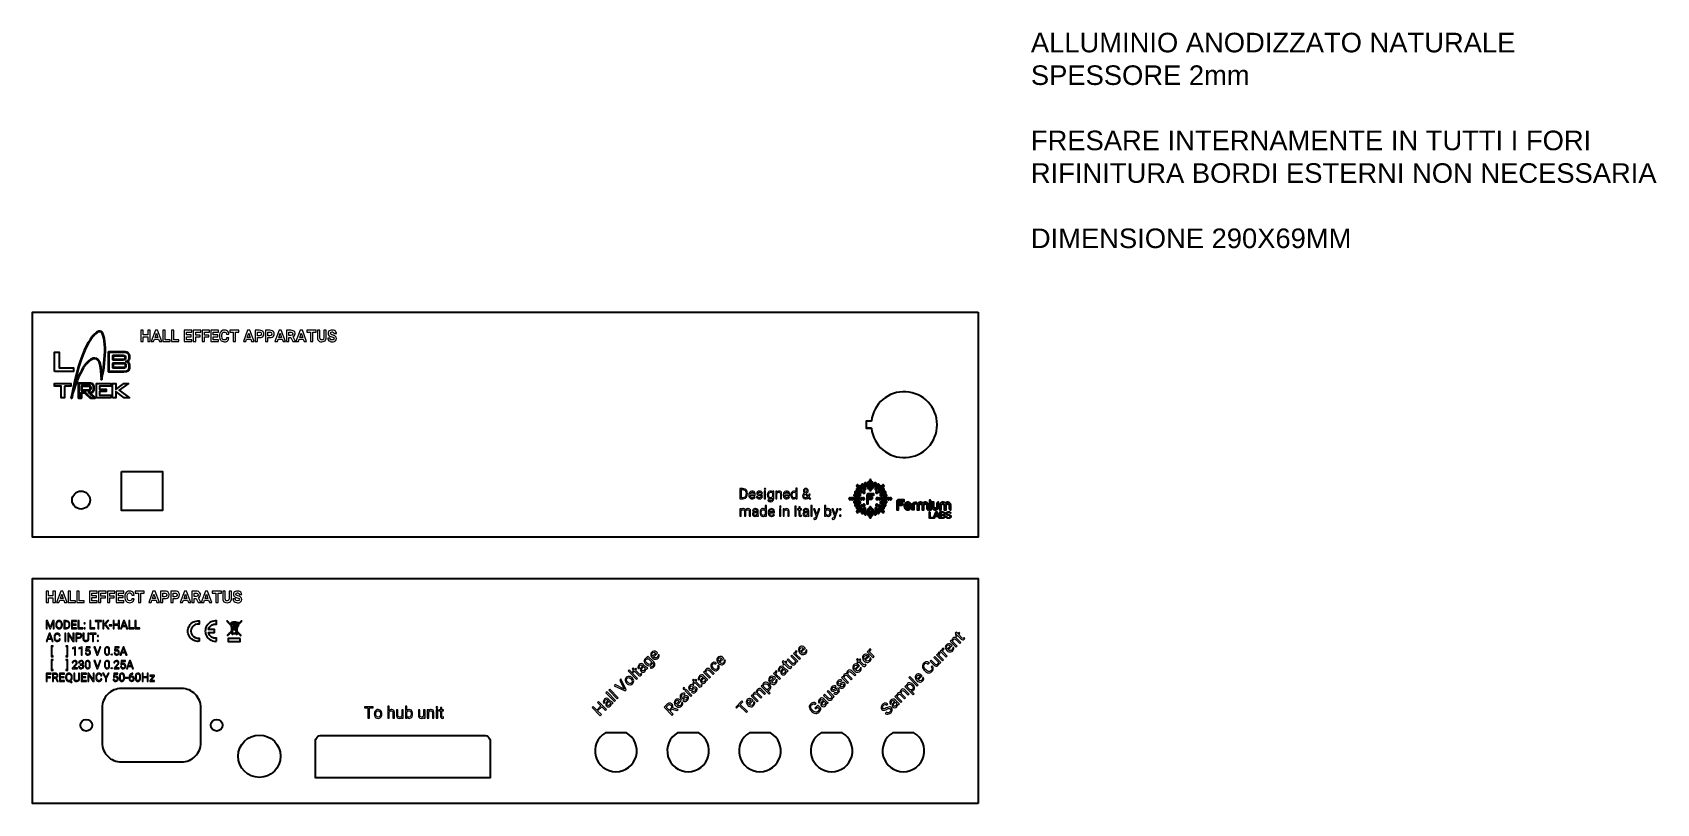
# Model space of a CAD drawing. Header units: inches. Extents: x 0 to 498, y 0 to 237.
import ezdxf

# ---------------------------------------------------------------- set-up
doc = ezdxf.new("R2010")
doc.units = ezdxf.units.IN
doc.header["$MEASUREMENT"] = 0
doc.layers.add('INCISIONE', color=3, linetype='Continuous')
doc.layers.add('TAGLIO', color=1, linetype='Continuous')
doc.styles.get("Standard").update_dxf_attribs({"font": 'Arial.ttf'})

msp = doc.modelspace()

# ---------------------------------------------------------------- texts
at = {"insert": (306.15, 236.53), "char_height": 6, "attachment_point": 1}
msp.add_mtext_dynamic_manual_height_columns('ALLUMINIO ANODIZZATO NATURALE \\PSPESSORE 2mm\\P\\PFRESARE INTERNAMENTE IN TUTTI I FORI\\PRIFINITURA BORDI ESTERNI NON NECESSARIA\\P\\PDIMENSIONE 290X69MM', width=226.9994, gutter_width=1, heights=[0], dxfattribs=at)

# ---------------------------------------------------------------- linework, layer by layer
at = {"color": 3, "lineweight": 0}
for p, q in [((245.68, 87.77), (245.68, 87.77)), ((8.15, 56.33), (8.15, 56.33)), ((24.11, 45.91), (24.16, 46.05)), ((24.16, 45.78), (24.11, 45.91)), ((24.11, 45.91), (24.11, 45.91)), ((24.16, 46.05), (24.31, 46.11)), ((24.16, 46.05), (24.16, 46.05)), ((24.31, 45.73), (24.16, 45.78)), ((24.16, 45.78), (24.16, 45.78)), ((24.31, 46.11), (24.31, 46.11)), ((24.31, 46.11), (24.46, 46.05)), ((24.46, 45.78), (24.31, 45.73)), ((24.31, 45.73), (24.31, 45.73)), ((24.46, 46.05), (24.46, 46.05)), ((24.46, 46.05), (24.51, 45.91)), ((24.51, 45.91), (24.46, 45.78)), ((24.46, 45.78), (24.46, 45.78)), ((24.51, 45.91), (24.51, 45.91)), ((11.17, 40.22), (11.17, 40.22)), ((24.11, 41.72), (24.16, 41.86)), ((24.16, 41.59), (24.11, 41.72)), ((24.11, 41.72), (24.11, 41.72)), ((24.16, 41.86), (24.31, 41.92)), ((24.16, 41.86), (24.16, 41.86)), ((24.31, 41.54), (24.16, 41.59)), ((24.16, 41.59), (24.16, 41.59)), ((24.31, 41.92), (24.31, 41.92)), ((24.31, 41.92), (24.46, 41.86)), ((24.46, 41.59), (24.31, 41.54)), ((24.31, 41.54), (24.31, 41.54)), ((24.46, 41.86), (24.46, 41.86)), ((24.46, 41.86), (24.51, 41.72)), ((24.51, 41.72), (24.46, 41.59)), ((24.46, 41.59), (24.46, 41.59)), ((24.51, 41.72), (24.51, 41.72))]:
    msp.add_line(p, q, dxfattribs=at)
for points in [[(33.2, 145.34), (33.2, 141.84), (33.92, 141.84), (33.92, 143.33), (35.33, 143.33), (35.33, 141.84), (36.05, 141.84), (36.05, 145.34), (35.33, 145.34), (35.33, 143.92), (33.92, 143.92), (33.92, 145.34)], [(37.69, 145.34), (36.39, 141.84), (37.15, 141.84), (37.39, 142.56), (38.66, 142.56), (38.9, 141.84), (39.66, 141.84), (38.35, 145.34)], [(38.02, 144.45), (38.46, 143.14), (37.59, 143.14)], [(39.99, 145.34), (39.99, 141.84), (42.24, 141.84), (42.24, 142.41), (40.72, 142.41), (40.72, 145.34)], [(42.65, 145.34), (42.65, 141.84), (44.9, 141.84), (44.9, 142.41), (43.37, 142.41), (43.37, 145.34)], [(46.55, 145.34), (46.55, 141.84), (48.89, 141.84), (48.89, 142.41), (47.27, 142.41), (47.27, 143.35), (48.65, 143.35), (48.65, 143.92), (47.27, 143.92), (47.27, 144.75), (48.88, 144.75), (48.88, 145.34)], [(49.32, 145.34), (49.32, 141.84), (50.04, 141.84), (50.04, 143.27), (51.42, 143.27), (51.42, 143.85), (50.04, 143.85), (50.04, 144.75), (51.59, 144.75), (51.59, 145.34)], [(52.01, 145.34), (52.01, 141.84), (52.73, 141.84), (52.73, 143.27), (54.11, 143.27), (54.11, 143.85), (52.73, 143.85), (52.73, 144.75), (54.29, 144.75), (54.29, 145.34)], [(54.71, 145.34), (54.71, 141.84), (57.05, 141.84), (57.05, 142.41), (55.42, 142.41), (55.42, 143.35), (56.81, 143.35), (56.81, 143.92), (55.42, 143.92), (55.42, 144.75), (57.04, 144.75), (57.04, 145.34)], [(59.47, 142.82), (59.31, 142.53), (59.18, 142.44), (58.81, 142.37), (58.52, 142.43), (58.27, 142.64), (58.21, 142.73), (58.13, 143.05), (58.09, 143.46), (58.09, 143.73), (58.1, 143.89), (58.16, 144.27), (58.29, 144.53), (58.48, 144.71), (58.82, 144.79), (59.02, 144.77), (59.31, 144.64), (59.41, 144.51), (59.5, 144.15), (60.22, 144.15), (60.16, 144.5), (60.01, 144.81), (59.8, 145.06), (59.52, 145.23), (59.2, 145.35), (58.82, 145.38), (58.72, 145.38), (58.37, 145.32), (58.05, 145.18), (57.99, 145.13), (57.73, 144.89), (57.55, 144.59), (57.47, 144.41), (57.39, 144.07), (57.36, 143.69), (57.36, 143.48), (57.38, 143.18), (57.46, 142.82), (57.58, 142.5), (57.75, 142.24), (57.85, 142.13), (58.12, 141.94), (58.44, 141.83), (58.81, 141.78), (58.82, 141.78), (59.2, 141.82), (59.53, 141.93), (59.8, 142.12), (60, 142.33), (60.15, 142.64), (60.21, 143), (59.49, 143)], [(60.47, 145.34), (60.47, 144.75), (61.53, 144.75), (61.53, 141.84), (62.25, 141.84), (62.25, 144.75), (63.32, 144.75), (63.32, 145.34)], [(65.96, 145.34), (64.66, 141.84), (65.43, 141.84), (65.67, 142.56), (66.93, 142.56), (67.18, 141.84), (67.95, 141.84), (66.64, 145.34)], [(66.3, 144.45), (66.74, 143.14), (65.86, 143.14)], [(68.27, 141.84), (68.99, 141.84), (68.99, 143.07), (69.63, 143.07), (70, 143.1), (70.33, 143.2), (70.6, 143.37), (70.74, 143.52), (70.9, 143.81), (70.95, 144.17), (70.92, 144.46), (70.79, 144.78), (70.62, 144.99), (70.33, 145.19), (70.33, 145.19), (70.01, 145.3), (69.64, 145.34), (68.27, 145.34)], [(69.77, 144.74), (70.07, 144.59), (70.13, 144.51), (70.23, 144.17), (70.22, 144.09), (70.07, 143.79), (69.99, 143.73), (69.64, 143.66), (68.99, 143.66), (68.99, 144.75), (69.65, 144.75)], [(71.44, 141.84), (72.16, 141.84), (72.16, 143.07), (72.8, 143.07), (73.17, 143.1), (73.5, 143.2), (73.77, 143.37), (73.92, 143.52), (74.07, 143.81), (74.12, 144.17), (74.09, 144.46), (73.96, 144.78), (73.8, 144.99), (73.5, 145.19), (73.5, 145.19), (73.18, 145.3), (72.81, 145.34), (71.44, 145.34)], [(72.95, 144.74), (73.24, 144.59), (73.31, 144.51), (73.39, 144.17), (73.39, 144.09), (73.24, 143.79), (73.16, 143.73), (72.81, 143.66), (72.16, 143.66), (72.16, 144.75), (72.83, 144.75)], [(75.63, 145.34), (74.32, 141.84), (75.09, 141.84), (75.33, 142.56), (76.59, 142.56), (76.83, 141.84), (77.6, 141.84), (76.29, 145.34)], [(75.96, 144.45), (76.4, 143.14), (75.52, 143.14)], [(80.65, 141.84), (80.65, 141.87), (79.9, 143.3), (80.14, 143.44), (80.37, 143.68), (80.47, 143.91), (80.53, 144.28), (80.51, 144.48), (80.4, 144.8), (80.18, 145.06), (79.95, 145.2), (79.63, 145.3), (79.23, 145.34), (77.93, 145.34), (77.93, 141.84), (78.65, 141.84), (78.65, 143.11), (79.22, 143.11), (79.88, 141.84)], [(79.36, 144.75), (79.66, 144.61), (79.7, 144.56), (79.81, 144.22), (79.8, 144.15), (79.65, 143.84), (79.58, 143.79), (79.23, 143.7), (78.65, 143.7), (78.65, 144.75), (79.23, 144.75)], [(82.08, 145.34), (80.77, 141.84), (81.54, 141.84), (81.78, 142.56), (83.04, 142.56), (83.28, 141.84), (84.05, 141.84), (82.75, 145.34)], [(82.41, 144.45), (82.85, 143.14), (81.97, 143.14)], [(84.16, 145.34), (84.16, 144.75), (85.22, 144.75), (85.22, 141.84), (85.94, 141.84), (85.94, 144.75), (87.01, 144.75), (87.01, 145.34)], [(89.26, 142.62), (89.06, 142.43), (88.73, 142.36), (88.57, 142.38), (88.28, 142.52), (88.18, 142.66), (88.11, 143.03), (88.11, 145.34), (87.39, 145.34), (87.39, 143), (87.43, 142.69), (87.55, 142.37), (87.76, 142.12), (88.03, 141.93), (88.35, 141.82), (88.73, 141.78), (88.74, 141.78), (89.13, 141.83), (89.45, 141.94), (89.72, 142.12), (89.9, 142.35), (90.03, 142.66), (90.08, 143.03), (90.08, 145.34), (89.35, 145.34), (89.35, 143), (89.35, 142.96)], [(91.57, 141.82), (91.93, 141.78), (92.24, 141.81), (92.58, 141.89), (92.85, 142.05), (92.96, 142.13), (93.14, 142.41), (93.2, 142.76), (93.2, 142.82), (93.12, 143.16), (92.92, 143.44), (92.72, 143.59), (92.41, 143.76), (92.02, 143.9), (91.81, 143.97), (91.52, 144.12), (91.52, 144.12), (91.35, 144.4), (91.5, 144.7), (91.55, 144.74), (91.9, 144.81), (92.02, 144.8), (92.33, 144.68), (92.37, 144.63), (92.48, 144.3), (93.2, 144.3), (93.18, 144.54), (93.04, 144.87), (92.88, 145.05), (92.59, 145.24), (92.28, 145.35), (91.91, 145.38), (91.58, 145.35), (91.25, 145.26), (91.04, 145.14), (90.79, 144.91), (90.69, 144.75), (90.63, 144.4), (90.63, 144.33), (90.71, 144.02), (90.91, 143.76), (91.22, 143.54), (91.44, 143.44), (91.81, 143.3), (92.06, 143.21), (92.34, 143.07), (92.35, 143.06), (92.48, 142.75), (92.34, 142.47), (92.28, 142.43), (91.93, 142.36), (91.86, 142.36), (91.52, 142.44), (91.31, 142.63), (91.24, 142.94), (90.52, 142.94), (90.55, 142.65), (90.69, 142.34), (90.89, 142.12), (91.19, 141.94), (91.23, 141.92)], [(216.94, 93.67), (217.81, 93.67), (217.93, 93.67), (218.25, 93.72), (218.55, 93.84), (218.6, 93.88), (218.84, 94.08), (219.04, 94.36), (219.09, 94.48), (219.18, 94.79), (219.2, 95.14), (219.2, 95.33), (219.19, 95.48), (219.15, 95.8), (219.03, 96.1), (219, 96.15), (218.81, 96.41), (218.55, 96.61), (218.47, 96.65), (218.16, 96.75), (217.83, 96.79), (216.94, 96.79)], [(218, 96.44), (218.31, 96.34), (218.55, 96.15), (218.66, 95.98), (218.76, 95.69), (218.8, 95.33), (218.8, 95.15), (218.78, 94.85), (218.69, 94.55), (218.53, 94.3), (218.4, 94.19), (218.13, 94.05), (217.79, 94), (217.36, 94), (217.36, 96.46), (217.84, 96.46)], [(220.51, 93.98), (220.26, 94.16), (220.12, 94.39), (220.06, 94.71), (221.63, 94.71), (221.63, 94.88), (221.61, 95.19), (221.53, 95.5), (221.38, 95.74), (221.26, 95.85), (221, 95.98), (220.68, 96.03), (220.46, 96), (220.16, 95.87), (219.98, 95.72), (219.79, 95.45), (219.69, 95.16), (219.67, 94.83), (219.67, 94.76), (219.69, 94.46), (219.79, 94.18), (219.96, 93.94), (220.13, 93.79), (220.4, 93.66), (220.73, 93.62), (220.85, 93.62), (221.15, 93.7), (221.4, 93.84), (221.6, 94.07), (221.36, 94.26), (221.34, 94.24), (221.1, 94.03), (221.06, 94.01), (220.74, 93.95)], [(220.13, 95.27), (220.27, 95.53), (220.38, 95.62), (220.68, 95.7), (220.82, 95.69), (221.07, 95.54), (221.16, 95.39), (221.23, 95.07), (221.23, 95.03), (220.07, 95.03)], [(222.12, 94), (222.19, 93.91), (222.45, 93.72), (222.62, 93.66), (222.94, 93.62), (223.01, 93.62), (223.33, 93.68), (223.59, 93.81), (223.77, 94.01), (223.84, 94.31), (223.84, 94.32), (223.75, 94.63), (223.73, 94.66), (223.48, 94.85), (223.33, 94.91), (223, 95.01), (222.85, 95.04), (222.58, 95.15), (222.47, 95.37), (222.59, 95.61), (222.63, 95.63), (222.93, 95.7), (223, 95.7), (223.28, 95.59), (223.29, 95.58), (223.42, 95.3), (223.82, 95.3), (223.76, 95.58), (223.58, 95.83), (223.53, 95.86), (223.26, 95.98), (222.93, 96.03), (222.89, 96.03), (222.58, 95.98), (222.31, 95.83), (222.15, 95.64), (222.07, 95.35), (222.16, 95.05), (222.18, 95.03), (222.42, 94.84), (222.56, 94.78), (222.9, 94.68), (223.06, 94.65), (223.32, 94.54), (223.44, 94.28), (223.31, 94.04), (223.26, 94.01), (222.94, 93.95), (222.83, 93.95), (222.55, 94.07), (222.51, 94.1), (222.39, 94.38), (221.99, 94.38), (222, 94.29)], [(224.42, 96.77), (224.36, 96.6), (224.42, 96.44), (224.59, 96.38), (224.77, 96.44), (224.83, 96.6), (224.77, 96.77), (224.59, 96.83)], [(224.39, 95.98), (224.39, 93.67), (224.79, 93.67), (224.79, 95.98)], [(226.17, 93.08), (225.89, 93.18), (225.65, 93.39), (225.44, 93.15), (225.54, 93.03), (225.81, 92.86), (226, 92.79), (226.3, 92.75), (226.48, 92.76), (226.78, 92.85), (227.02, 93.01), (227.12, 93.12), (227.25, 93.39), (227.29, 93.72), (227.29, 95.98), (226.93, 95.98), (226.91, 95.73), (226.82, 95.83), (226.56, 95.98), (226.24, 96.03), (226.1, 96.02), (225.81, 95.92), (225.58, 95.71), (225.45, 95.49), (225.36, 95.19), (225.33, 94.84), (225.36, 94.49), (225.44, 94.19), (225.58, 93.95), (225.68, 93.83), (225.93, 93.68), (226.24, 93.62), (226.36, 93.63), (226.65, 93.71), (226.89, 93.9), (226.89, 93.7), (226.87, 93.49), (226.73, 93.23), (226.6, 93.14), (226.27, 93.08)], [(226.12, 94), (225.88, 94.19), (225.88, 94.19), (225.76, 94.45), (225.73, 94.8), (225.73, 94.88), (225.77, 95.22), (225.89, 95.47), (226.05, 95.62), (226.35, 95.69), (226.41, 95.69), (226.69, 95.6), (226.89, 95.36), (226.89, 94.3), (226.85, 94.23), (226.63, 94.03), (226.34, 93.95)], [(228.27, 95.7), (228.27, 95.98), (227.89, 95.98), (227.89, 93.67), (228.28, 93.67), (228.28, 95.32), (228.3, 95.36), (228.51, 95.59), (228.55, 95.62), (228.85, 95.69), (228.93, 95.69), (229.21, 95.57), (229.24, 95.51), (229.32, 95.2), (229.32, 93.67), (229.71, 93.67), (229.71, 95.2), (229.71, 95.35), (229.63, 95.64), (229.49, 95.86), (229.27, 95.98), (228.97, 96.03), (228.79, 96.01), (228.51, 95.9)], [(231.06, 93.98), (230.81, 94.16), (230.66, 94.39), (230.61, 94.71), (232.18, 94.71), (232.18, 94.88), (232.16, 95.19), (232.08, 95.5), (231.93, 95.74), (231.81, 95.85), (231.55, 95.98), (231.23, 96.03), (231.01, 96), (230.71, 95.87), (230.53, 95.72), (230.34, 95.45), (230.24, 95.16), (230.21, 94.83), (230.21, 94.76), (230.24, 94.46), (230.33, 94.18), (230.51, 93.94), (230.67, 93.79), (230.95, 93.66), (231.27, 93.62), (231.39, 93.62), (231.7, 93.7), (231.95, 93.84), (232.15, 94.07), (231.91, 94.26), (231.89, 94.24), (231.65, 94.03), (231.61, 94.01), (231.29, 93.95)], [(230.67, 95.27), (230.82, 95.53), (230.93, 95.62), (231.23, 95.7), (231.37, 95.69), (231.62, 95.54), (231.71, 95.39), (231.78, 95.07), (231.78, 95.03), (230.62, 95.03)], [(233.88, 93.71), (234.12, 93.92), (234.13, 93.67), (234.5, 93.67), (234.5, 96.96), (234.11, 96.96), (234.11, 95.75), (234.04, 95.81), (233.78, 95.98), (233.46, 96.03), (233.33, 96.02), (233.04, 95.92), (232.8, 95.71), (232.67, 95.51), (232.58, 95.2), (232.54, 94.84), (232.54, 94.81), (232.57, 94.53), (232.65, 94.21), (232.8, 93.95), (232.89, 93.85), (233.15, 93.68), (233.45, 93.62), (233.57, 93.63)], [(233.35, 93.99), (233.1, 94.19), (232.98, 94.44), (232.93, 94.8), (232.94, 94.86), (232.99, 95.21), (233.1, 95.47), (233.25, 95.61), (233.55, 95.69), (233.6, 95.69), (233.89, 95.6), (234.11, 95.37), (234.11, 94.3), (234.08, 94.24), (233.86, 94.03), (233.55, 93.95)], [(238.31, 94.45), (238.41, 94.76), (238.44, 95.11), (238.08, 95.11), (238.05, 94.79), (237.94, 94.49), (237.24, 95.32), (237.47, 95.49), (237.6, 95.6), (237.81, 95.83), (237.83, 95.86), (237.9, 96.17), (237.86, 96.38), (237.69, 96.65), (237.48, 96.77), (237.16, 96.83), (236.85, 96.79), (236.59, 96.63), (236.43, 96.4), (236.38, 96.07), (236.45, 95.76), (236.51, 95.65), (236.73, 95.36), (236.43, 95.13), (236.25, 94.91), (236.19, 94.82), (236.12, 94.5), (236.13, 94.42), (236.2, 94.11), (236.4, 93.86), (236.51, 93.79), (236.78, 93.66), (237.13, 93.62), (237.24, 93.62), (237.57, 93.7), (237.67, 93.73), (237.94, 93.91), (238.15, 93.67), (238.62, 93.67), (238.18, 94.19)], [(236.96, 93.96), (236.68, 94.1), (236.6, 94.19), (236.52, 94.5), (236.52, 94.54), (236.62, 94.79), (236.88, 95.04), (236.95, 95.1), (237.71, 94.19), (237.44, 94.01), (237.13, 93.95)], [(236.85, 95.83), (236.77, 96.09), (236.77, 96.09), (236.88, 96.39), (237.15, 96.5), (237.43, 96.41), (237.53, 96.17), (237.48, 95.95), (237.28, 95.74), (237.02, 95.57)], [(220.2, 89.84), (220.19, 89.99), (220.12, 90.28), (219.96, 90.48), (219.73, 90.6), (219.43, 90.65), (219.28, 90.64), (218.98, 90.55), (218.91, 90.49), (218.69, 90.27), (218.58, 90.44), (218.35, 90.6), (218.02, 90.65), (217.86, 90.64), (217.56, 90.54), (217.33, 90.35), (217.32, 90.6), (216.94, 90.6), (216.94, 88.29), (217.34, 88.29), (217.34, 89.98), (217.37, 90.04), (217.57, 90.25), (217.87, 90.31), (218.12, 90.27), (218.31, 90.11), (218.37, 89.8), (218.37, 88.29), (218.77, 88.29), (218.77, 89.83), (218.79, 89.92), (218.94, 90.18), (219, 90.24), (219.31, 90.31), (219.43, 90.31), (219.69, 90.19), (219.73, 90.13), (219.8, 89.82), (219.8, 88.29), (220.2, 88.29)], [(220.95, 88.44), (221.2, 88.3), (221.51, 88.24), (221.63, 88.25), (221.93, 88.33), (222.18, 88.53), (222.23, 88.29), (222.65, 88.29), (222.65, 88.32), (222.6, 88.48), (222.56, 88.82), (222.56, 89.89), (222.51, 90.21), (222.33, 90.45), (222.3, 90.48), (222.04, 90.6), (221.7, 90.65), (221.54, 90.64), (221.23, 90.56), (221.13, 90.5), (220.9, 90.3), (220.87, 90.25), (220.78, 89.96), (221.18, 89.96), (221.32, 90.23), (221.37, 90.25), (221.68, 90.33), (221.77, 90.33), (222.05, 90.21), (222.07, 90.17), (222.17, 89.88), (222.17, 89.69), (221.78, 89.69), (221.58, 89.68), (221.25, 89.62), (221.01, 89.5), (220.98, 89.47), (220.79, 89.24), (220.74, 88.93), (220.77, 88.69)], [(224.43, 88.33), (224.67, 88.54), (224.69, 88.29), (225.04, 88.29), (225.04, 91.58), (224.65, 91.58), (224.65, 90.37), (224.59, 90.43), (224.33, 90.6), (224.01, 90.65), (223.87, 90.64), (223.59, 90.54), (223.35, 90.33), (223.22, 90.13), (223.13, 89.82), (223.09, 89.46), (223.09, 89.43), (223.12, 89.15), (223.2, 88.83), (223.35, 88.57), (223.43, 88.47), (223.69, 88.3), (224, 88.24), (224.12, 88.25)], [(223.89, 88.61), (223.65, 88.81), (223.53, 89.06), (223.49, 89.42), (223.49, 89.48), (223.53, 89.83), (223.65, 90.09), (223.8, 90.23), (224.1, 90.31), (224.15, 90.31), (224.45, 90.22), (224.65, 89.99), (224.65, 88.92), (224.62, 88.86), (224.41, 88.65), (224.1, 88.57)], [(226.41, 88.6), (226.16, 88.78), (226.02, 89.01), (225.96, 89.33), (227.54, 89.33), (227.54, 89.5), (227.51, 89.81), (227.43, 90.12), (227.28, 90.36), (227.17, 90.47), (226.9, 90.6), (226.58, 90.65), (226.36, 90.62), (226.07, 90.49), (225.88, 90.34), (225.7, 90.07), (225.6, 89.78), (225.56, 89.45), (225.56, 89.38), (225.59, 89.08), (225.69, 88.8), (225.86, 88.56), (226.03, 88.41), (226.31, 88.28), (226.63, 88.24), (226.74, 88.24), (227.05, 88.32), (227.31, 88.46), (227.5, 88.69), (227.26, 88.88), (227.24, 88.86), (227, 88.65), (226.96, 88.63), (226.65, 88.57)], [(226.02, 89.89), (226.18, 90.15), (226.28, 90.25), (226.58, 90.33), (226.72, 90.31), (226.97, 90.16), (227.07, 90.01), (227.14, 89.69), (227.14, 89.65), (225.98, 89.65)], [(229.14, 91.39), (229.09, 91.22), (229.14, 91.07), (229.32, 91), (229.49, 91.07), (229.55, 91.22), (229.49, 91.39), (229.32, 91.45)], [(229.11, 90.6), (229.11, 88.29), (229.51, 88.29), (229.51, 90.6)], [(230.54, 90.32), (230.53, 90.6), (230.15, 90.6), (230.15, 88.29), (230.54, 88.29), (230.54, 89.94), (230.56, 89.98), (230.77, 90.21), (230.8, 90.24), (231.11, 90.31), (231.19, 90.31), (231.46, 90.19), (231.5, 90.13), (231.58, 89.82), (231.58, 88.29), (231.98, 88.29), (231.98, 89.82), (231.97, 89.97), (231.89, 90.26), (231.74, 90.48), (231.52, 90.6), (231.23, 90.65), (231.04, 90.63), (230.77, 90.52)], [(234.16, 88.29), (234.16, 88.29), (234.16, 91.41), (233.75, 91.41), (233.75, 88.29)], [(235.39, 90.3), (235.82, 90.3), (235.82, 90.6), (235.39, 90.6), (235.39, 91.17), (234.99, 91.17), (234.99, 90.6), (234.57, 90.6), (234.57, 90.3), (234.99, 90.3), (234.99, 88.86), (235.01, 88.67), (235.13, 88.4), (235.22, 88.32), (235.53, 88.24), (235.83, 88.29), (235.83, 88.6), (235.65, 88.57), (235.44, 88.65), (235.39, 88.86)], [(236.44, 88.44), (236.68, 88.3), (237, 88.24), (237.12, 88.25), (237.41, 88.33), (237.67, 88.53), (237.72, 88.29), (238.14, 88.29), (238.14, 88.32), (238.08, 88.48), (238.06, 88.82), (238.06, 89.89), (237.99, 90.21), (237.82, 90.45), (237.79, 90.48), (237.53, 90.6), (237.19, 90.65), (237.03, 90.64), (236.73, 90.56), (236.63, 90.5), (236.4, 90.3), (236.36, 90.25), (236.27, 89.96), (236.67, 89.96), (236.81, 90.23), (236.86, 90.25), (237.17, 90.33), (237.26, 90.33), (237.53, 90.21), (237.57, 90.17), (237.66, 89.88), (237.66, 89.69), (237.27, 89.69), (237.06, 89.68), (236.75, 89.62), (236.5, 89.5), (236.47, 89.47), (236.28, 89.24), (236.22, 88.93), (236.27, 88.69)], [(239.11, 88.29), (239.11, 88.29), (239.11, 91.58), (238.71, 91.58), (238.71, 88.29)], [(240.32, 88.31), (240.23, 88.08), (240.22, 88.04), (240.05, 87.77), (240.04, 87.77), (239.73, 87.7), (239.63, 87.71), (239.63, 87.38), (239.77, 87.36), (239.85, 87.35), (239.87, 87.35), (240.15, 87.42), (240.37, 87.62), (240.54, 87.93), (241.47, 90.6), (241.05, 90.6), (240.5, 88.87), (239.92, 90.6), (239.49, 90.6)], [(242.91, 91.58), (242.91, 88.29), (243.28, 88.29), (243.3, 88.56), (243.4, 88.44), (243.66, 88.29), (243.97, 88.24), (244.12, 88.25), (244.41, 88.35), (244.63, 88.57), (244.76, 88.78), (244.85, 89.07), (244.88, 89.42), (244.88, 89.45), (244.85, 89.78), (244.77, 90.08), (244.64, 90.33), (244.53, 90.44), (244.29, 90.6), (243.97, 90.65), (243.82, 90.64), (243.54, 90.55), (243.31, 90.36), (243.31, 91.58)], [(244.09, 90.27), (244.32, 90.09), (244.33, 90.08), (244.44, 89.81), (244.48, 89.46), (244.48, 89.39), (244.43, 89.05), (244.32, 88.8), (244.17, 88.66), (243.88, 88.57), (243.77, 88.58), (243.5, 88.69), (243.31, 88.94), (243.31, 89.95), (243.36, 90.05), (243.57, 90.25), (243.87, 90.31)], [(247.51, 90.56), (247.44, 90.38), (247.51, 90.23), (247.69, 90.15), (247.88, 90.23), (247.94, 90.38), (247.88, 90.56), (247.69, 90.63)], [(221.54, 88.58), (221.25, 88.69), (221.24, 88.7), (221.13, 88.98), (221.13, 89.05), (221.23, 89.25), (221.48, 89.37), (221.86, 89.41), (222.17, 89.41), (222.17, 88.93), (222.15, 88.91), (221.93, 88.69), (221.88, 88.66), (221.58, 88.58)], [(237.03, 88.58), (236.75, 88.69), (236.73, 88.7), (236.62, 88.98), (236.63, 89.05), (236.73, 89.25), (236.97, 89.37), (237.35, 89.41), (237.66, 89.41), (237.66, 88.93), (237.64, 88.91), (237.42, 88.69), (237.36, 88.66), (237.06, 88.58)], [(247.51, 88.67), (247.44, 88.49), (247.51, 88.33), (247.68, 88.26), (247.88, 88.33), (247.93, 88.49), (247.88, 88.67), (247.68, 88.73)], [(4.16, 65.34), (4.16, 61.83), (4.88, 61.83), (4.88, 63.34), (6.29, 63.34), (6.29, 61.83), (7.01, 61.83), (7.01, 65.34), (6.29, 65.34), (6.29, 63.92), (4.88, 63.92), (4.88, 65.34)], [(8.65, 65.34), (7.35, 61.83), (8.11, 61.83), (8.35, 62.56), (9.62, 62.56), (9.86, 61.83), (10.62, 61.83), (9.31, 65.34)], [(10.96, 65.34), (10.96, 61.83), (13.21, 61.83), (13.21, 62.41), (11.67, 62.41), (11.67, 65.34)], [(13.62, 65.34), (13.62, 61.83), (15.86, 61.83), (15.86, 62.41), (14.34, 62.41), (14.34, 65.34)], [(17.51, 65.34), (17.51, 61.83), (19.85, 61.83), (19.85, 62.41), (18.23, 62.41), (18.23, 63.35), (19.61, 63.35), (19.61, 63.92), (18.23, 63.92), (18.23, 64.75), (19.85, 64.75), (19.85, 65.34)], [(20.28, 65.34), (20.28, 61.83), (21, 61.83), (21, 63.26), (22.38, 63.26), (22.38, 63.84), (21, 63.84), (21, 64.75), (22.55, 64.75), (22.55, 65.34)], [(22.97, 65.34), (22.97, 61.83), (23.69, 61.83), (23.69, 63.26), (25.07, 63.26), (25.07, 63.84), (23.69, 63.84), (23.69, 64.75), (25.25, 64.75), (25.25, 65.34)], [(25.66, 65.34), (25.66, 61.83), (28.01, 61.83), (28.01, 62.41), (26.38, 62.41), (26.38, 63.35), (27.77, 63.35), (27.77, 63.92), (26.38, 63.92), (26.38, 64.75), (28.01, 64.75), (28.01, 65.34)], [(30.43, 62.81), (30.27, 62.53), (30.14, 62.44), (29.77, 62.38), (29.48, 62.43), (29.24, 62.63), (29.18, 62.74), (29.09, 63.05), (29.06, 63.47), (29.06, 63.73), (29.06, 63.89), (29.13, 64.27), (29.25, 64.54), (29.44, 64.71), (29.78, 64.79), (29.98, 64.78), (30.28, 64.64), (30.37, 64.51), (30.46, 64.15), (31.18, 64.15), (31.12, 64.5), (30.97, 64.8), (30.76, 65.06), (30.49, 65.24), (30.16, 65.35), (29.78, 65.38), (29.68, 65.38), (29.33, 65.32), (29.01, 65.18), (28.95, 65.14), (28.7, 64.9), (28.51, 64.59), (28.44, 64.42), (28.36, 64.07), (28.33, 63.7), (28.33, 63.48), (28.34, 63.18), (28.41, 62.82), (28.53, 62.51), (28.72, 62.24), (28.81, 62.14), (29.08, 61.94), (29.4, 61.82), (29.77, 61.79), (29.78, 61.79), (30.16, 61.82), (30.49, 61.93), (30.77, 62.11), (30.96, 62.33), (31.11, 62.63), (31.18, 63), (30.46, 63)], [(31.44, 65.34), (31.44, 64.75), (32.49, 64.75), (32.49, 61.83), (33.21, 61.83), (33.21, 64.75), (34.28, 64.75), (34.28, 65.34)], [(36.93, 65.34), (35.63, 61.83), (36.4, 61.83), (36.64, 62.56), (37.9, 62.56), (38.14, 61.83), (38.91, 61.83), (37.6, 65.34)], [(39.24, 61.83), (39.96, 61.83), (39.96, 63.07), (40.59, 63.07), (40.96, 63.1), (41.3, 63.2), (41.56, 63.36), (41.71, 63.52), (41.86, 63.82), (41.92, 64.18), (41.88, 64.46), (41.75, 64.78), (41.59, 64.99), (41.3, 65.19), (41.3, 65.19), (40.97, 65.3), (40.6, 65.34), (39.24, 65.34)], [(40.73, 64.74), (41.04, 64.59), (41.09, 64.51), (41.19, 64.18), (41.18, 64.08), (41.04, 63.79), (40.96, 63.73), (40.6, 63.65), (39.96, 63.65), (39.96, 64.75), (40.61, 64.75)], [(42.4, 61.83), (43.13, 61.83), (43.13, 63.07), (43.76, 63.07), (44.13, 63.1), (44.46, 63.2), (44.74, 63.36), (44.89, 63.52), (45.03, 63.82), (45.09, 64.18), (45.05, 64.46), (44.92, 64.78), (44.77, 64.99), (44.47, 65.19), (44.46, 65.19), (44.14, 65.3), (43.77, 65.34), (42.4, 65.34)], [(43.91, 64.74), (44.2, 64.59), (44.27, 64.51), (44.36, 64.18), (44.35, 64.08), (44.21, 63.79), (44.13, 63.73), (43.77, 63.65), (43.13, 63.65), (43.13, 64.75), (43.79, 64.75)], [(46.58, 65.34), (45.28, 61.83), (46.05, 61.83), (46.29, 62.56), (47.55, 62.56), (47.8, 61.83), (48.57, 61.83), (47.26, 65.34)], [(51.61, 61.83), (51.61, 61.87), (50.86, 63.3), (51.1, 63.44), (51.33, 63.69), (51.44, 63.91), (51.48, 64.28), (51.48, 64.48), (51.36, 64.8), (51.15, 65.06), (50.92, 65.2), (50.59, 65.3), (50.19, 65.34), (48.89, 65.34), (48.89, 61.83), (49.61, 61.83), (49.61, 63.11), (50.18, 63.11), (50.85, 61.83)], [(50.33, 64.74), (50.63, 64.61), (50.67, 64.55), (50.76, 64.22), (50.76, 64.14), (50.62, 63.84), (50.54, 63.79), (50.19, 63.71), (49.61, 63.71), (49.61, 64.75), (50.19, 64.75)], [(53.04, 65.34), (51.73, 61.83), (52.5, 61.83), (52.75, 62.56), (54, 62.56), (54.25, 61.83), (55.02, 61.83), (53.71, 65.34)], [(55.13, 65.34), (55.13, 64.75), (56.18, 64.75), (56.18, 61.83), (56.9, 61.83), (56.9, 64.75), (57.98, 64.75), (57.98, 65.34)], [(60.22, 62.63), (60.02, 62.43), (59.7, 62.37), (59.54, 62.38), (59.25, 62.52), (59.14, 62.66), (59.08, 63.02), (59.08, 65.34), (58.35, 65.34), (58.35, 63), (58.39, 62.69), (58.52, 62.37), (58.72, 62.11), (58.99, 61.93), (59.31, 61.82), (59.7, 61.79), (59.71, 61.79), (60.09, 61.82), (60.41, 61.93), (60.68, 62.12), (60.86, 62.35), (60.99, 62.66), (61.04, 63.03), (61.04, 65.34), (60.32, 65.34), (60.32, 63), (60.31, 62.96)], [(61.65, 62.34), (61.85, 62.13), (62.16, 61.93), (62.2, 61.92), (62.53, 61.82), (62.9, 61.79), (63.19, 61.8), (63.54, 61.9), (63.82, 62.04), (63.91, 62.14), (64.1, 62.41), (64.16, 62.75), (64.16, 62.82), (64.08, 63.16), (63.89, 63.44), (63.68, 63.59), (63.38, 63.76), (62.98, 63.9), (62.77, 63.97), (62.48, 64.12), (62.48, 64.12), (62.31, 64.41), (62.46, 64.7), (62.51, 64.74), (62.86, 64.81), (62.98, 64.8), (63.3, 64.67), (63.33, 64.63), (63.44, 64.31), (64.16, 64.31), (64.14, 64.55), (64.01, 64.87), (63.85, 65.05), (63.55, 65.25), (63.25, 65.35), (62.88, 65.38), (62.54, 65.36), (62.21, 65.26), (62, 65.14), (61.75, 64.91), (61.65, 64.75), (61.59, 64.41), (61.59, 64.32), (61.67, 64.02), (61.88, 63.76), (62.18, 63.54), (62.41, 63.44), (62.78, 63.3), (63.02, 63.21), (63.3, 63.07), (63.31, 63.06), (63.44, 62.75), (63.3, 62.46), (63.25, 62.43), (62.9, 62.36), (62.82, 62.36), (62.48, 62.44), (62.27, 62.63), (62.21, 62.94), (61.48, 62.94), (61.52, 62.65)], [(8.98, 64.45), (9.42, 63.14), (8.55, 63.14)], [(37.26, 64.45), (37.71, 63.14), (36.83, 63.14)], [(46.93, 64.45), (47.36, 63.14), (46.49, 63.14)], [(53.38, 64.45), (53.81, 63.14), (52.94, 63.14)], [(5.41, 54.27), (4.59, 56.3), (4.16, 56.3), (4.16, 53.8), (4.5, 53.8), (4.5, 54.77), (4.46, 55.82), (5.28, 53.8), (5.53, 53.8), (6.35, 55.82), (6.32, 54.77), (6.32, 53.8), (6.65, 53.8), (6.65, 56.3), (6.22, 56.3)], [(7.62, 56.19), (7.61, 56.18), (7.42, 56.01), (7.27, 55.77), (7.24, 55.68), (7.17, 55.42), (7.14, 55.13), (7.14, 54.95), (7.15, 54.86), (7.19, 54.58), (7.27, 54.33), (7.27, 54.33), (7.43, 54.09), (7.63, 53.91), (7.63, 53.91), (7.87, 53.8), (8.15, 53.77), (8.16, 53.77), (8.44, 53.8), (8.69, 53.91), (8.69, 53.91), (8.89, 54.09), (9.04, 54.33), (9.07, 54.42), (9.14, 54.68), (9.16, 54.98), (9.16, 55.13), (9.16, 55.24), (9.12, 55.52), (9.04, 55.77), (9.03, 55.78), (8.88, 56.02), (8.69, 56.19), (8.68, 56.19), (8.43, 56.3), (8.15, 56.33), (7.87, 56.3)], [(8.11, 54.05), (7.85, 54.12), (7.66, 54.29), (7.59, 54.42), (7.5, 54.67), (7.48, 54.98), (7.48, 55.15), (7.49, 55.33), (7.54, 55.6), (7.66, 55.82), (7.68, 55.84), (7.88, 56), (8.15, 56.06), (8.19, 56.06), (8.45, 55.99), (8.65, 55.82), (8.72, 55.7), (8.8, 55.45), (8.83, 55.13), (8.83, 54.95), (8.81, 54.77), (8.76, 54.5), (8.65, 54.28), (8.63, 54.26), (8.43, 54.1), (8.15, 54.04)], [(9.65, 53.8), (10.35, 53.8), (10.44, 53.8), (10.7, 53.85), (10.94, 53.95), (10.97, 53.97), (11.18, 54.14), (11.32, 54.36), (11.37, 54.46), (11.43, 54.7), (11.45, 54.98), (11.45, 55.13), (11.45, 55.25), (11.41, 55.51), (11.32, 55.75), (11.3, 55.8), (11.14, 56), (10.94, 56.16), (10.86, 56.19), (10.62, 56.28), (10.36, 56.3), (9.65, 56.3)], [(10.5, 56.02), (10.74, 55.94), (10.94, 55.8), (11.02, 55.66), (11.1, 55.42), (11.13, 55.13), (11.13, 54.98), (11.11, 54.75), (11.05, 54.5), (10.92, 54.31), (10.82, 54.22), (10.6, 54.11), (10.33, 54.07), (9.98, 54.07), (9.98, 56.04), (10.36, 56.04)], [(11.95, 56.3), (11.95, 53.8), (13.54, 53.8), (13.54, 54.07), (12.28, 54.07), (12.28, 54.96), (13.36, 54.96), (13.36, 55.22), (12.28, 55.22), (12.28, 56.04), (13.53, 56.04), (13.53, 56.3)], [(13.95, 56.3), (13.95, 53.8), (15.47, 53.8), (15.47, 54.07), (14.29, 54.07), (14.29, 56.3)], [(15.84, 55.62), (15.78, 55.48), (15.84, 55.35), (15.98, 55.3), (16.13, 55.35), (16.18, 55.48), (16.13, 55.62), (15.98, 55.68)], [(17.56, 56.3), (17.56, 53.8), (19.08, 53.8), (19.08, 54.07), (17.89, 54.07), (17.89, 56.3)], [(19.25, 56.3), (19.25, 56.04), (20.05, 56.04), (20.05, 53.8), (20.38, 53.8), (20.38, 56.04), (21.18, 56.04), (21.18, 56.3)], [(21.88, 55.07), (21.88, 56.3), (21.56, 56.3), (21.56, 53.8), (21.88, 53.8), (21.88, 54.64), (22.19, 54.97), (23.07, 53.8), (23.47, 53.8), (22.41, 55.2), (23.39, 56.3), (23, 56.3)], [(24.37, 54.74), (24.37, 54.74), (24.37, 54.99), (23.53, 54.99), (23.53, 54.74)], [(24.72, 56.3), (24.72, 53.8), (25.06, 53.8), (25.06, 54.96), (26.32, 54.96), (26.32, 53.8), (26.65, 53.8), (26.65, 56.3), (26.32, 56.3), (26.32, 55.22), (25.06, 55.22), (25.06, 56.3)], [(27.94, 56.3), (26.99, 53.8), (27.33, 53.8), (27.57, 54.46), (28.61, 54.46), (28.85, 53.8), (29.19, 53.8), (28.23, 56.3)], [(28.09, 55.9), (28.52, 54.73), (27.67, 54.73)], [(29.52, 56.3), (29.52, 53.8), (31.04, 53.8), (31.04, 54.07), (29.85, 54.07), (29.85, 56.3)], [(31.41, 56.3), (31.41, 53.8), (32.94, 53.8), (32.94, 54.07), (31.75, 54.07), (31.75, 56.3)], [(5.12, 52.44), (4.16, 49.94), (4.5, 49.94), (4.74, 50.59), (5.79, 50.59), (6.03, 49.94), (6.36, 49.94), (5.41, 52.44)], [(5.26, 52.03), (5.69, 50.86), (4.84, 50.86)], [(8.01, 50.3), (7.85, 50.21), (7.59, 50.17), (7.52, 50.18), (7.29, 50.24), (7.12, 50.41), (7.04, 50.55), (6.97, 50.78), (6.95, 51.05), (6.95, 51.3), (6.96, 51.52), (7.02, 51.77), (7.13, 51.97), (7.17, 52.02), (7.37, 52.15), (7.62, 52.2), (7.82, 52.18), (8.02, 52.07), (8.13, 51.9), (8.21, 51.64), (8.54, 51.64), (8.5, 51.83), (8.41, 52.06), (8.26, 52.24), (8.11, 52.35), (7.89, 52.44), (7.62, 52.47), (7.57, 52.47), (7.32, 52.43), (7.09, 52.33), (7.06, 52.31), (6.88, 52.14), (6.74, 51.92), (6.7, 51.82), (6.64, 51.58), (6.62, 51.31), (6.62, 51.07), (6.62, 50.9), (6.66, 50.64), (6.76, 50.41), (6.89, 50.21), (6.92, 50.18), (7.11, 50.02), (7.34, 49.93), (7.59, 49.9), (7.81, 49.92), (8.05, 49.99), (8.25, 50.12), (8.36, 50.25), (8.48, 50.46), (8.54, 50.73), (8.21, 50.73), (8.14, 50.47)], [(10.21, 49.94), (10.21, 49.94), (10.21, 52.44), (9.88, 52.44), (9.88, 49.94)], [(12.4, 50.5), (11.15, 52.44), (10.82, 52.44), (10.82, 49.94), (11.15, 49.94), (11.15, 51.87), (12.4, 49.94), (12.74, 49.94), (12.74, 52.44), (12.4, 52.44)], [(13.32, 49.94), (13.65, 49.94), (13.65, 50.92), (14.24, 50.92), (14.41, 50.92), (14.68, 50.99), (14.89, 51.11), (14.94, 51.16), (15.07, 51.39), (15.12, 51.67), (15.12, 51.75), (15.04, 52.01), (14.89, 52.23), (14.78, 52.31), (14.54, 52.4), (14.24, 52.44), (13.32, 52.44)], [(14.42, 52.14), (14.65, 52.02), (14.72, 51.93), (14.78, 51.67), (14.78, 51.52), (14.65, 51.31), (14.53, 51.23), (14.24, 51.18), (13.65, 51.18), (13.65, 52.16), (14.26, 52.16)], [(16.81, 50.32), (16.67, 50.22), (16.39, 50.17), (16.18, 50.2), (15.97, 50.32), (15.86, 50.46), (15.81, 50.74), (15.81, 52.44), (15.49, 52.44), (15.49, 50.73), (15.5, 50.58), (15.58, 50.32), (15.74, 50.12), (15.86, 50.03), (16.1, 49.94), (16.39, 49.9), (16.47, 49.9), (16.6, 49.92), (16.87, 50), (17.07, 50.16), (17.13, 50.22), (17.26, 50.45), (17.29, 50.73), (17.29, 52.44), (16.96, 52.44), (16.96, 50.74), (16.94, 50.54)], [(15.84, 54.11), (15.78, 53.97), (15.84, 53.84), (15.98, 53.79), (16.13, 53.84), (16.18, 53.97), (16.13, 54.11), (15.98, 54.16)], [(17.61, 52.44), (17.61, 52.16), (18.41, 52.16), (18.41, 49.94), (18.74, 49.94), (18.74, 52.16), (19.55, 52.16), (19.55, 52.44)], [(19.91, 51.75), (19.85, 51.62), (19.91, 51.49), (20.05, 51.43), (20.2, 51.49), (20.25, 51.62), (20.2, 51.75), (20.05, 51.81)], [(19.91, 50.24), (19.85, 50.1), (19.91, 49.96), (20.04, 49.92), (20.2, 49.96), (20.25, 50.1), (20.2, 50.24), (20.04, 50.3)], [(281.92, 50.08), (281.68, 50.3), (281.38, 50), (283.22, 48.17), (283.53, 48.48), (282.22, 49.79), (282.2, 49.83), (282.18, 50.18), (282.19, 50.23), (282.37, 50.53), (282.44, 50.59), (282.75, 50.71), (282.82, 50.7), (283.14, 50.51), (284.34, 49.29), (284.66, 49.6), (283.45, 50.82), (283.33, 50.93), (283.03, 51.12), (282.75, 51.16), (282.47, 51.09), (282.2, 50.9), (282.07, 50.73), (281.94, 50.43)], [(283.97, 52.11), (284.31, 52.45), (284.07, 52.7), (283.73, 52.35), (283.28, 52.8), (282.97, 52.47), (283.41, 52.03), (283.08, 51.7), (283.32, 51.46), (283.65, 51.79), (284.8, 50.65), (284.96, 50.51), (285.26, 50.4), (285.41, 50.41), (285.71, 50.58), (285.91, 50.86), (285.66, 51.12), (285.53, 50.94), (285.32, 50.84), (285.11, 50.96)], [(5.71, 48.6), (5.71, 45.21), (6.36, 45.21), (6.36, 45.47), (6.03, 45.47), (6.03, 48.34), (6.36, 48.34), (6.36, 48.6)], [(10.21, 48.6), (10.21, 48.34), (10.54, 48.34), (10.54, 45.47), (10.21, 45.47), (10.21, 45.21), (10.85, 45.21), (10.85, 48.6)], [(13.2, 48.26), (12.28, 47.92), (12.28, 47.63), (12.93, 47.86), (12.93, 45.75), (13.24, 45.75), (13.24, 48.26)], [(15.17, 48.26), (14.26, 47.92), (14.26, 47.63), (14.9, 47.86), (14.9, 45.75), (15.22, 45.75), (15.22, 48.26)], [(16.7, 45.75), (16.98, 45.71), (17.1, 45.72), (17.36, 45.78), (17.57, 45.93), (17.64, 46.02), (17.74, 46.25), (17.77, 46.54), (17.77, 46.67), (17.71, 46.94), (17.57, 47.15), (17.53, 47.2), (17.31, 47.33), (17.04, 47.38), (16.87, 47.36), (16.61, 47.27), (16.69, 47.95), (17.7, 47.95), (17.7, 48.25), (16.42, 48.25), (16.3, 47), (16.55, 46.93), (16.63, 47), (16.69, 47.04), (16.96, 47.09), (17.1, 47.08), (17.32, 46.94), (17.41, 46.82), (17.46, 46.54), (17.44, 46.35), (17.33, 46.12), (17.25, 46.04), (16.98, 45.97), (16.9, 45.98), (16.66, 46.08), (16.6, 46.14), (16.51, 46.4), (16.21, 46.4), (16.21, 46.37), (16.29, 46.1), (16.45, 45.9), (16.47, 45.87)], [(22.46, 48.18), (22.28, 48.01), (22.27, 47.99), (22.17, 47.79), (22.11, 47.52), (22.09, 47.2), (22.09, 46.77), (22.09, 46.76), (22.11, 46.44), (22.18, 46.18), (22.29, 45.98), (22.38, 45.88), (22.59, 45.76), (22.88, 45.71), (23.04, 45.72), (23.29, 45.81), (23.48, 45.98), (23.5, 46.01), (23.59, 46.22), (23.64, 46.49), (23.66, 46.81), (23.66, 47.22), (23.66, 47.23), (23.64, 47.56), (23.58, 47.82), (23.47, 48.02), (23.39, 48.11), (23.16, 48.24), (22.88, 48.28), (22.71, 48.27)], [(23.04, 47.99), (23.24, 47.83), (23.26, 47.8), (23.32, 47.57), (23.35, 47.24), (23.35, 46.73), (23.35, 46.67), (23.31, 46.37), (23.23, 46.15), (23.14, 46.04), (22.88, 45.97), (22.72, 46), (22.53, 46.16), (22.5, 46.21), (22.43, 46.44), (22.41, 46.76), (22.41, 47.27), (22.41, 47.31), (22.44, 47.61), (22.52, 47.83), (22.62, 47.94), (22.88, 48.02)], [(24.11, 45.91), (24.11, 45.91)], [(25.55, 45.75), (25.83, 45.71), (25.95, 45.72), (26.21, 45.78), (26.42, 45.93), (26.49, 46.02), (26.59, 46.25), (26.62, 46.54), (26.62, 46.67), (26.56, 46.94), (26.42, 47.15), (26.38, 47.2), (26.16, 47.33), (25.89, 47.38), (25.72, 47.36), (25.46, 47.27), (25.54, 47.95), (26.55, 47.95), (26.55, 48.25), (25.27, 48.25), (25.15, 47), (25.4, 46.93), (25.48, 47), (25.54, 47.04), (25.81, 47.09), (25.95, 47.08), (26.17, 46.94), (26.26, 46.82), (26.31, 46.54), (26.29, 46.35), (26.18, 46.12), (26.1, 46.04), (25.83, 45.97), (25.75, 45.98), (25.51, 46.08), (25.45, 46.14), (25.35, 46.4), (25.06, 46.4), (25.06, 46.37), (25.14, 46.1), (25.3, 45.9), (25.32, 45.87)], [(27.77, 48.25), (26.81, 45.75), (27.15, 45.75), (27.39, 46.4), (28.43, 46.4), (28.67, 45.75), (29.01, 45.75), (28.05, 48.25), (27.91, 47.84), (28.05, 48.25)], [(27.91, 47.84), (28.33, 46.67), (27.48, 46.67)], [(190.13, 42.25), (189.82, 42.1), (189.46, 42.07), (189.49, 41.72), (189.66, 41.71), (190.02, 41.79), (190.21, 41.87), (190.49, 42.09), (190.62, 42.23), (190.79, 42.54), (190.86, 42.87), (190.84, 43.03), (190.73, 43.34), (190.5, 43.63), (188.71, 45.43), (188.42, 45.15), (188.6, 44.93), (188.46, 44.94), (188.13, 44.85), (187.85, 44.64), (187.74, 44.51), (187.59, 44.21), (187.57, 43.86), (187.64, 43.58), (187.81, 43.27), (188.06, 42.98), (188.35, 42.72), (188.66, 42.55), (188.96, 42.46), (189.14, 42.45), (189.46, 42.53), (189.75, 42.73), (189.83, 42.82), (190.01, 43.13), (190.04, 43.46), (190.2, 43.3), (190.35, 43.13), (190.44, 42.81), (190.41, 42.63), (190.21, 42.32)], [(191.35, 44.92), (191.02, 44.85), (190.73, 44.93), (190.42, 45.13), (191.67, 46.38), (191.54, 46.5), (191.27, 46.74), (190.97, 46.91), (190.66, 46.98), (190.49, 46.98), (190.16, 46.88), (189.87, 46.66), (189.71, 46.47), (189.58, 46.14), (189.56, 45.86), (189.63, 45.51), (189.78, 45.2), (190.02, 44.92), (190.07, 44.85), (190.33, 44.64), (190.63, 44.49), (190.96, 44.44), (191.21, 44.46), (191.53, 44.58), (191.81, 44.8), (191.91, 44.89), (192.09, 45.18), (192.17, 45.51), (192.16, 45.85), (191.81, 45.8), (191.81, 45.78), (191.79, 45.42), (191.78, 45.37), (191.57, 45.07)], [(190.03, 45.63), (189.95, 45.95), (189.96, 46.11), (190.13, 46.4), (190.25, 46.5), (190.57, 46.59), (190.76, 46.55), (191.08, 46.35), (191.1, 46.32), (190.17, 45.4)], [(211.64, 43.26), (211.3, 43.2), (211.01, 43.27), (210.7, 43.48), (211.95, 44.72), (211.82, 44.85), (211.55, 45.08), (211.25, 45.26), (210.94, 45.33), (210.76, 45.33), (210.45, 45.23), (210.15, 45.01), (209.99, 44.82), (209.86, 44.48), (209.84, 44.21), (209.91, 43.86), (210.06, 43.54), (210.29, 43.26), (210.35, 43.2), (210.6, 42.99), (210.92, 42.83), (211.24, 42.78), (211.49, 42.8), (211.8, 42.91), (212.1, 43.15), (212.18, 43.24), (212.37, 43.53), (212.46, 43.85), (212.43, 44.19), (212.09, 44.15), (212.1, 44.12), (212.07, 43.76), (212.05, 43.72), (211.86, 43.41)], [(210.31, 43.98), (210.22, 44.29), (210.24, 44.46), (210.41, 44.75), (210.53, 44.85), (210.85, 44.94), (211.04, 44.89), (211.35, 44.69), (211.38, 44.67), (210.46, 43.75)], [(232.94, 42.8), (233.25, 42.72), (233.56, 42.78), (233.87, 43), (233.98, 43.12), (234.15, 43.43), (234.19, 43.75), (234.38, 43.57), (234.68, 43.87), (232.84, 45.71), (232.53, 45.4), (233.87, 44.06), (233.9, 43.92), (233.87, 43.62), (233.65, 43.31), (233.47, 43.19), (233.19, 43.18), (232.9, 43.39), (231.71, 44.58), (231.39, 44.26), (232.59, 43.06), (232.64, 43.02)], [(233.84, 46.29), (233.63, 46.5), (233.32, 46.19), (235.16, 44.35), (235.47, 44.67), (234.16, 45.97), (234.14, 46.04), (234.13, 46.36), (234.32, 46.65), (234.49, 46.8), (234.2, 47.09), (234.03, 46.97), (234, 46.93), (233.84, 46.63)], [(236.67, 46.38), (236.34, 46.31), (236.04, 46.38), (235.74, 46.59), (236.99, 47.83), (236.86, 47.97), (236.58, 48.2), (236.28, 48.37), (235.98, 48.44), (235.8, 48.44), (235.48, 48.35), (235.19, 48.13), (235.03, 47.93), (234.9, 47.6), (234.87, 47.33), (234.95, 46.97), (235.09, 46.66), (235.32, 46.38), (235.39, 46.32), (235.64, 46.11), (235.95, 45.95), (236.28, 45.9), (236.52, 45.91), (236.84, 46.03), (237.13, 46.26), (237.22, 46.35), (237.41, 46.65), (237.49, 46.97), (237.47, 47.31), (237.12, 47.26), (237.13, 47.23), (237.11, 46.88), (237.09, 46.83), (236.89, 46.53)], [(235.34, 47.09), (235.26, 47.41), (235.28, 47.57), (235.44, 47.87), (235.56, 47.96), (235.89, 48.05), (236.07, 48.01), (236.39, 47.81), (236.41, 47.78), (235.49, 46.86)], [(256.3, 43.95), (255.97, 43.88), (255.67, 43.96), (255.37, 44.16), (256.61, 45.41), (256.48, 45.54), (256.22, 45.78), (255.91, 45.94), (255.61, 46.02), (255.42, 46.02), (255.11, 45.92), (254.81, 45.7), (254.66, 45.5), (254.53, 45.17), (254.51, 44.9), (254.57, 44.54), (254.72, 44.23), (254.96, 43.95), (255.02, 43.89), (255.28, 43.68), (255.58, 43.52), (255.9, 43.47), (256.15, 43.49), (256.48, 43.61), (256.76, 43.83), (256.84, 43.92), (257.04, 44.22), (257.12, 44.54), (257.1, 44.88), (256.76, 44.83), (256.76, 44.81), (256.73, 44.46), (256.72, 44.4), (256.52, 44.1)], [(254.97, 44.67), (254.89, 44.98), (254.91, 45.14), (255.07, 45.44), (255.19, 45.54), (255.52, 45.62), (255.71, 45.58), (256.01, 45.38), (256.04, 45.35), (255.12, 44.44)], [(256.49, 46.88), (256.27, 47.09), (255.97, 46.78), (257.8, 44.94), (258.12, 45.26), (256.82, 46.57), (256.79, 46.63), (256.79, 46.96), (256.97, 47.25), (257.14, 47.39), (256.84, 47.69), (256.69, 47.57), (256.64, 47.52), (256.48, 47.22)], [(276.81, 42.42), (277.11, 42.33), (277.43, 42.39), (277.73, 42.61), (277.85, 42.73), (278.01, 43.04), (278.05, 43.36), (278.24, 43.18), (278.54, 43.49), (276.7, 45.32), (276.39, 45.01), (277.73, 43.67), (277.76, 43.53), (277.73, 43.23), (277.52, 42.92), (277.34, 42.8), (277.05, 42.79), (276.76, 43), (275.57, 44.19), (275.25, 43.87), (276.45, 42.67), (276.5, 42.63)], [(277.7, 45.9), (277.49, 46.11), (277.18, 45.8), (279.02, 43.97), (279.33, 44.28), (278.03, 45.58), (278, 45.66), (278, 45.97), (278.18, 46.26), (278.36, 46.41), (278.06, 46.7), (277.89, 46.59), (277.86, 46.54), (277.7, 46.25)], [(278.88, 47.08), (278.66, 47.29), (278.36, 46.97), (280.19, 45.14), (280.51, 45.45), (279.2, 46.76), (279.18, 46.83), (279.18, 47.15), (279.36, 47.45), (279.53, 47.58), (279.23, 47.88), (279.08, 47.76), (279.03, 47.72), (278.87, 47.43)], [(281.71, 47.17), (281.37, 47.1), (281.08, 47.18), (280.78, 47.38), (282.03, 48.63), (281.89, 48.76), (281.62, 48.99), (281.32, 49.16), (281.02, 49.24), (280.84, 49.24), (280.51, 49.13), (280.23, 48.91), (280.07, 48.72), (279.94, 48.39), (279.91, 48.11), (279.98, 47.76), (280.14, 47.45), (280.37, 47.17), (280.42, 47.1), (280.68, 46.89), (280.99, 46.74), (281.32, 46.69), (281.57, 46.71), (281.88, 46.83), (282.17, 47.05), (282.26, 47.14), (282.44, 47.44), (282.53, 47.76), (282.51, 48.09), (282.17, 48.05), (282.17, 48.03), (282.15, 47.67), (282.13, 47.62), (281.93, 47.32)], [(280.39, 47.88), (280.3, 48.2), (280.31, 48.36), (280.49, 48.65), (280.61, 48.76), (280.93, 48.84), (281.11, 48.79), (281.43, 48.6), (281.46, 48.57), (280.53, 47.65)], [(4.16, 40.18), (4.16, 37.69), (4.5, 37.69), (4.5, 38.79), (5.55, 38.79), (5.55, 39.06), (4.5, 39.06), (4.5, 39.92), (5.71, 39.92), (5.71, 40.18)], [(5.71, 44.41), (5.71, 41.02), (6.36, 41.02), (6.36, 41.28), (6.03, 41.28), (6.03, 44.15), (6.36, 44.15), (6.36, 44.41)], [(7.92, 37.71), (7.34, 38.77), (7.5, 38.85), (7.69, 39.03), (7.77, 39.19), (7.81, 39.44), (7.8, 39.57), (7.73, 39.81), (7.59, 40), (7.45, 40.08), (7.22, 40.16), (6.93, 40.18), (6.11, 40.18), (6.11, 37.69), (6.43, 37.69), (6.43, 38.7), (7.02, 38.7), (7.57, 37.69), (7.92, 37.69)], [(7.13, 39.9), (7.34, 39.8), (7.42, 39.68), (7.48, 39.44), (7.46, 39.3), (7.34, 39.09), (7.2, 39.01), (6.94, 38.96), (6.43, 38.96), (6.43, 39.92), (6.94, 39.92)], [(8.27, 40.18), (8.27, 37.69), (9.86, 37.69), (9.86, 37.96), (8.6, 37.96), (8.6, 38.85), (9.68, 38.85), (9.68, 39.11), (8.6, 39.11), (8.6, 39.92), (9.84, 39.92), (9.84, 40.18)], [(12.19, 37.47), (11.74, 37.82), (11.91, 37.99), (12.06, 38.24), (12.09, 38.3), (12.15, 38.56), (12.18, 38.85), (12.18, 39.02), (12.17, 39.13), (12.14, 39.41), (12.05, 39.66), (12.05, 39.66), (11.91, 39.9), (11.7, 40.07), (11.69, 40.08), (11.45, 40.18), (11.17, 40.22), (10.89, 40.18), (10.65, 40.07), (10.64, 40.07), (10.44, 39.89), (10.29, 39.65), (10.25, 39.56), (10.19, 39.31), (10.17, 39.01), (10.17, 38.84), (10.17, 38.74), (10.21, 38.46), (10.3, 38.21), (10.3, 38.21), (10.45, 37.98), (10.65, 37.8), (10.65, 37.8), (10.9, 37.69), (11.18, 37.65), (11.43, 37.68), (11.96, 37.27)], [(10.21, 44.41), (10.21, 44.15), (10.54, 44.15), (10.54, 41.28), (10.21, 41.28), (10.21, 41.02), (10.85, 41.02), (10.85, 44.41)], [(11.13, 37.93), (10.87, 38.01), (10.68, 38.18), (10.6, 38.3), (10.52, 38.55), (10.49, 38.85), (10.49, 39.04), (10.5, 39.21), (10.57, 39.48), (10.68, 39.7), (10.7, 39.72), (10.91, 39.89), (11.17, 39.93), (11.21, 39.93), (11.48, 39.87), (11.67, 39.7), (11.75, 39.57), (11.82, 39.32), (11.85, 39.02), (11.85, 38.84), (11.84, 38.65), (11.78, 38.37), (11.67, 38.16), (11.65, 38.14), (11.44, 37.99), (11.18, 37.93)], [(12.59, 44.02), (12.38, 43.87), (12.33, 43.82), (12.2, 43.6), (12.15, 43.32), (12.47, 43.32), (12.49, 43.47), (12.61, 43.69), (12.7, 43.76), (12.97, 43.83), (13.06, 43.82), (13.29, 43.7), (13.34, 43.64), (13.41, 43.39), (13.4, 43.37), (13.34, 43.1), (13.26, 42.99), (13.07, 42.75), (12.2, 41.78), (12.2, 41.56), (13.84, 41.56), (13.84, 41.82), (12.59, 41.82), (13.25, 42.54), (13.42, 42.73), (13.59, 42.98), (13.69, 43.21), (13.72, 43.42), (13.72, 43.42), (13.68, 43.69), (13.52, 43.91), (13.49, 43.94), (13.26, 44.05), (12.97, 44.09), (12.86, 44.09)], [(13.96, 38.07), (13.82, 37.98), (13.54, 37.92), (13.33, 37.95), (13.11, 38.07), (13.01, 38.22), (12.97, 38.49), (12.97, 40.18), (12.63, 40.18), (12.63, 38.49), (12.64, 38.34), (12.73, 38.08), (12.88, 37.88), (13, 37.78), (13.24, 37.68), (13.54, 37.65), (13.62, 37.65), (13.75, 37.67), (14.02, 37.76), (14.22, 37.91), (14.29, 37.98), (14.41, 38.21), (14.44, 38.49), (14.44, 40.18), (14.11, 40.18), (14.11, 38.49), (14.09, 38.29)], [(14.35, 41.71), (14.41, 41.67), (14.64, 41.56), (14.92, 41.52), (15.01, 41.52), (15.27, 41.59), (15.5, 41.71), (15.53, 41.75), (15.67, 41.97), (15.72, 42.25), (15.71, 42.38), (15.61, 42.62), (15.52, 42.7), (15.28, 42.84), (15.38, 42.88), (15.57, 43.06), (15.61, 43.13), (15.68, 43.39), (15.67, 43.42), (15.62, 43.69), (15.48, 43.9), (15.44, 43.93), (15.21, 44.05), (14.92, 44.09), (14.86, 44.09), (14.59, 44.03), (14.37, 43.89), (14.36, 43.88), (14.2, 43.66), (14.15, 43.39), (14.47, 43.39), (14.47, 43.48), (14.59, 43.71), (14.66, 43.76), (14.92, 43.83), (15.14, 43.79), (15.3, 43.64), (15.36, 43.39), (15.35, 43.3), (15.23, 43.08), (15.14, 43.03), (14.88, 42.96), (14.64, 42.96), (14.64, 42.7), (14.88, 42.7), (15.03, 42.68), (15.26, 42.58), (15.33, 42.51), (15.39, 42.24), (15.38, 42.13), (15.27, 41.9), (15.19, 41.84), (14.92, 41.78), (14.81, 41.79), (14.58, 41.9), (14.53, 41.95), (14.45, 42.21), (14.13, 42.21), (14.13, 42.19), (14.19, 41.92)], [(14.97, 40.18), (14.97, 37.69), (16.56, 37.69), (16.56, 37.96), (15.29, 37.96), (15.29, 38.85), (16.38, 38.85), (16.38, 39.11), (15.29, 39.11), (15.29, 39.92), (16.54, 39.92), (16.54, 40.18)], [(16.51, 43.99), (16.33, 43.82), (16.32, 43.8), (16.22, 43.6), (16.16, 43.33), (16.14, 43), (16.14, 42.58), (16.14, 42.57), (16.17, 42.25), (16.23, 41.99), (16.34, 41.79), (16.43, 41.69), (16.65, 41.56), (16.93, 41.52), (17.09, 41.53), (17.34, 41.62), (17.53, 41.79), (17.54, 41.82), (17.64, 42.03), (17.7, 42.3), (17.72, 42.62), (17.72, 43.03), (17.72, 43.04), (17.69, 43.37), (17.63, 43.63), (17.52, 43.83), (17.43, 43.92), (17.21, 44.05), (16.93, 44.09), (16.76, 44.08)], [(17.09, 43.8), (17.29, 43.64), (17.3, 43.61), (17.38, 43.38), (17.4, 43.05), (17.4, 42.54), (17.4, 42.48), (17.36, 42.18), (17.28, 41.96), (17.18, 41.85), (16.93, 41.78), (16.77, 41.81), (16.57, 41.97), (16.55, 42.02), (16.48, 42.25), (16.45, 42.57), (16.45, 43.08), (16.45, 43.12), (16.49, 43.42), (16.57, 43.64), (16.67, 43.75), (16.93, 43.83)], [(18.56, 38.25), (17.29, 40.18), (16.96, 40.18), (16.96, 37.69), (17.29, 37.69), (17.29, 39.61), (18.55, 37.69), (18.88, 37.69), (18.88, 40.18), (18.56, 40.18)], [(19.91, 41.99), (19.2, 44.06), (18.84, 44.06), (19.76, 41.56), (20.05, 41.56), (20.98, 44.06), (20.62, 44.06)], [(20.78, 38.05), (20.63, 37.96), (20.36, 37.92), (20.29, 37.92), (20.06, 38), (19.89, 38.16), (19.8, 38.3), (19.74, 38.53), (19.71, 38.81), (19.71, 39.06), (19.73, 39.28), (19.79, 39.53), (19.9, 39.72), (19.94, 39.78), (20.14, 39.91), (20.39, 39.95), (20.59, 39.92), (20.79, 39.81), (20.9, 39.66), (20.98, 39.38), (21.31, 39.38), (21.27, 39.58), (21.18, 39.81), (21.02, 40), (20.88, 40.11), (20.65, 40.19), (20.39, 40.22), (20.34, 40.22), (20.08, 40.18), (19.86, 40.08), (19.83, 40.06), (19.65, 39.9), (19.51, 39.68), (19.46, 39.57), (19.41, 39.32), (19.38, 39.06), (19.38, 38.82), (19.39, 38.65), (19.44, 38.39), (19.52, 38.16), (19.65, 37.97), (19.68, 37.93), (19.88, 37.77), (20.1, 37.68), (20.36, 37.65), (20.58, 37.67), (20.82, 37.75), (21.01, 37.87), (21.13, 38.01), (21.24, 38.22), (21.31, 38.48), (20.98, 38.48), (20.9, 38.23)], [(22.52, 38.93), (21.87, 40.18), (21.49, 40.18), (22.35, 38.62), (22.35, 37.69), (22.68, 37.69), (22.68, 38.62), (23.54, 40.18), (23.17, 40.18)], [(22.46, 43.99), (22.28, 43.82), (22.27, 43.8), (22.17, 43.6), (22.11, 43.33), (22.09, 43), (22.09, 42.58), (22.09, 42.57), (22.11, 42.25), (22.18, 41.99), (22.29, 41.79), (22.38, 41.69), (22.59, 41.56), (22.88, 41.52), (23.04, 41.53), (23.29, 41.62), (23.48, 41.79), (23.5, 41.82), (23.59, 42.03), (23.64, 42.3), (23.66, 42.62), (23.66, 43.03), (23.66, 43.04), (23.64, 43.37), (23.58, 43.63), (23.47, 43.83), (23.39, 43.92), (23.16, 44.05), (22.88, 44.09), (22.71, 44.08)], [(23.04, 43.8), (23.24, 43.64), (23.26, 43.61), (23.32, 43.38), (23.35, 43.05), (23.35, 42.54), (23.35, 42.48), (23.31, 42.18), (23.23, 41.96), (23.14, 41.85), (22.88, 41.78), (22.72, 41.81), (22.53, 41.97), (22.5, 42.02), (22.43, 42.25), (22.41, 42.57), (22.41, 43.08), (22.41, 43.12), (22.44, 43.42), (22.52, 43.64), (22.62, 43.75), (22.88, 43.83)], [(24.11, 41.72), (24.11, 41.72)], [(25.2, 37.69), (25.49, 37.65), (25.6, 37.65), (25.87, 37.73), (26.07, 37.88), (26.14, 37.96), (26.25, 38.19), (26.28, 38.49), (26.27, 38.61), (26.21, 38.88), (26.08, 39.09), (26.03, 39.14), (25.81, 39.28), (25.54, 39.32), (25.38, 39.31), (25.12, 39.21), (25.19, 39.9), (26.21, 39.9), (26.21, 40.18), (24.93, 40.18), (24.8, 38.94), (25.06, 38.87), (25.14, 38.95), (25.19, 38.97), (25.46, 39.04), (25.61, 39.02), (25.83, 38.88), (25.91, 38.75), (25.97, 38.48), (25.95, 38.29), (25.84, 38.06), (25.75, 37.99), (25.49, 37.91), (25.41, 37.92), (25.17, 38.02), (25.11, 38.08), (25.01, 38.35), (24.71, 38.35), (24.71, 38.31), (24.79, 38.04), (24.95, 37.84), (24.98, 37.81)], [(25.39, 44.02), (25.18, 43.87), (25.12, 43.82), (24.99, 43.6), (24.95, 43.32), (25.27, 43.32), (25.29, 43.47), (25.4, 43.69), (25.5, 43.76), (25.77, 43.83), (25.85, 43.82), (26.08, 43.7), (26.13, 43.64), (26.2, 43.39), (26.2, 43.37), (26.13, 43.1), (26.06, 42.99), (25.86, 42.75), (25, 41.78), (25, 41.56), (26.63, 41.56), (26.63, 41.82), (25.38, 41.82), (26.05, 42.54), (26.22, 42.73), (26.38, 42.98), (26.49, 43.21), (26.52, 43.42), (26.52, 43.42), (26.47, 43.69), (26.32, 43.91), (26.28, 43.94), (26.05, 44.05), (25.77, 44.09), (25.66, 44.09)], [(26.99, 40.12), (26.81, 39.95), (26.8, 39.93), (26.7, 39.73), (26.64, 39.46), (26.62, 39.13), (26.62, 38.71), (26.62, 38.71), (26.64, 38.38), (26.71, 38.13), (26.82, 37.92), (26.9, 37.82), (27.12, 37.69), (27.41, 37.65), (27.57, 37.66), (27.82, 37.76), (28.01, 37.92), (28.02, 37.95), (28.12, 38.16), (28.17, 38.43), (28.19, 38.75), (28.19, 39.17), (28.19, 39.18), (28.17, 39.5), (28.1, 39.76), (28, 39.96), (27.92, 40.05), (27.69, 40.18), (27.41, 40.22), (27.24, 40.21)], [(27.57, 39.93), (27.77, 39.78), (27.79, 39.74), (27.85, 39.51), (27.88, 39.19), (27.88, 38.67), (27.88, 38.61), (27.84, 38.31), (27.76, 38.1), (27.67, 37.99), (27.41, 37.91), (27.25, 37.94), (27.06, 38.11), (27.03, 38.15), (26.96, 38.38), (26.94, 38.71), (26.94, 39.21), (26.94, 39.25), (26.97, 39.56), (27.05, 39.78), (27.15, 39.89), (27.41, 39.96)], [(27.53, 41.56), (27.81, 41.52), (27.92, 41.53), (28.18, 41.59), (28.39, 41.74), (28.45, 41.83), (28.56, 42.06), (28.6, 42.35), (28.59, 42.48), (28.53, 42.75), (28.4, 42.96), (28.35, 43.01), (28.13, 43.15), (27.85, 43.19), (27.69, 43.17), (27.44, 43.08), (27.51, 43.76), (28.53, 43.76), (28.53, 44.06), (27.24, 44.06), (27.11, 42.8), (27.37, 42.74), (27.45, 42.81), (27.51, 42.84), (27.78, 42.91), (27.93, 42.89), (28.15, 42.75), (28.23, 42.62), (28.29, 42.35), (28.27, 42.16), (28.16, 41.93), (28.06, 41.85), (27.81, 41.78), (27.72, 41.79), (27.48, 41.89), (27.43, 41.95), (27.33, 42.21), (27.03, 42.21), (27.03, 42.18), (27.11, 41.91), (27.27, 41.71), (27.3, 41.68)], [(29.74, 44.06), (28.78, 41.56), (29.13, 41.56), (29.36, 42.21), (30.41, 42.21), (30.65, 41.56), (30.98, 41.56), (30.03, 44.06)], [(29.88, 43.64), (30.31, 42.48), (29.46, 42.48)], [(29.94, 39.23), (30.02, 39.49), (30.17, 39.7), (30.24, 39.76), (30.47, 39.88), (30.76, 39.92), (30.81, 39.92), (30.81, 40.19), (30.76, 40.19), (30.56, 40.17), (30.3, 40.11), (30.07, 39.99), (29.88, 39.81), (29.87, 39.8), (29.75, 39.6), (29.66, 39.36), (29.6, 39.08), (29.59, 38.76), (29.59, 38.64), (29.6, 38.41), (29.68, 38.15), (29.82, 37.93), (29.9, 37.83), (30.13, 37.7), (30.4, 37.65), (30.49, 37.65), (30.75, 37.73), (30.96, 37.89), (31.03, 37.98), (31.14, 38.21), (31.17, 38.5), (31.16, 38.61), (31.11, 38.87), (30.98, 39.09), (30.94, 39.13), (30.72, 39.28), (30.45, 39.32), (30.39, 39.32), (30.12, 39.26), (29.92, 39.1)], [(31.91, 40.12), (31.73, 39.95), (31.71, 39.93), (31.62, 39.73), (31.55, 39.46), (31.53, 39.13), (31.53, 38.71), (31.53, 38.71), (31.56, 38.38), (31.63, 38.13), (31.74, 37.92), (31.82, 37.82), (32.04, 37.69), (32.33, 37.65), (32.49, 37.66), (32.74, 37.76), (32.92, 37.92), (32.94, 37.95), (33.04, 38.16), (33.09, 38.43), (33.11, 38.75), (33.11, 39.17), (33.11, 39.18), (33.08, 39.5), (33.02, 39.76), (32.92, 39.96), (32.83, 40.05), (32.61, 40.18), (32.33, 40.22), (32.16, 40.21)], [(32.48, 39.93), (32.68, 39.78), (32.71, 39.74), (32.77, 39.51), (32.8, 39.19), (32.8, 38.67), (32.8, 38.61), (32.76, 38.31), (32.68, 38.1), (32.58, 37.99), (32.33, 37.91), (32.16, 37.94), (31.97, 38.11), (31.95, 38.15), (31.87, 38.38), (31.86, 38.71), (31.86, 39.21), (31.86, 39.25), (31.88, 39.56), (31.97, 39.78), (32.07, 39.89), (32.33, 39.96)], [(33.6, 40.18), (33.6, 37.69), (33.93, 37.69), (33.93, 38.85), (35.19, 38.85), (35.19, 37.69), (35.52, 37.69), (35.52, 40.18), (35.19, 40.18), (35.19, 39.11), (33.93, 39.11), (33.93, 40.18)], [(185.53, 38.58), (185.53, 38.58), (182.93, 41.19), (182.61, 40.88), (185.22, 38.26)], [(184.87, 41.11), (185.21, 41.45), (184.97, 41.7), (184.63, 41.35), (184.18, 41.8), (183.87, 41.48), (184.31, 41.03), (183.98, 40.7), (184.22, 40.46), (184.55, 40.79), (185.7, 39.65), (185.86, 39.51), (186.17, 39.4), (186.31, 39.41), (186.61, 39.58), (186.81, 39.86), (186.56, 40.12), (186.43, 39.94), (186.22, 39.84), (186.01, 39.96)], [(187.17, 40.46), (187.48, 40.54), (187.77, 40.76), (187.87, 40.86), (188.02, 41.15), (188.07, 41.5), (188.31, 41.36), (188.64, 41.69), (188.61, 41.71), (188.44, 41.81), (188.14, 42.06), (187.29, 42.9), (187, 43.1), (186.67, 43.15), (186.63, 43.15), (186.32, 43.04), (186.02, 42.81), (185.9, 42.67), (185.72, 42.37), (185.69, 42.25), (185.66, 41.9), (185.67, 41.84), (185.83, 41.54), (186.15, 41.85), (186.06, 42.17), (186.07, 42.23), (186.25, 42.54), (186.33, 42.61), (186.64, 42.73), (186.69, 42.73), (187, 42.56), (187.15, 42.43), (186.84, 42.12), (186.68, 41.95), (186.48, 41.64), (186.38, 41.35), (186.38, 41.31), (186.42, 40.97), (186.61, 40.68), (186.84, 40.52)], [(187.52, 41.05), (187.21, 40.9), (187.19, 40.9), (186.88, 41.04), (186.83, 41.1), (186.76, 41.34), (186.85, 41.62), (187.12, 41.95), (187.37, 42.2), (187.75, 41.83), (187.75, 41.78), (187.75, 41.43), (187.74, 41.37), (187.55, 41.08)], [(189.36, 42.93), (189.03, 42.9), (189.01, 42.9), (188.71, 43.02), (188.41, 43.26), (188.35, 43.32), (188.11, 43.63), (188.01, 43.91), (188.01, 44.15), (188.19, 44.45), (188.24, 44.5), (188.54, 44.64), (188.89, 44.62), (189.73, 43.78), (189.75, 43.69), (189.74, 43.36), (189.56, 43.07)], [(206.26, 40.59), (206.02, 40.81), (205.72, 40.51), (207.56, 38.67), (207.87, 38.98), (206.56, 40.29), (206.55, 40.34), (206.52, 40.69), (206.53, 40.74), (206.72, 41.04), (206.78, 41.1), (207.09, 41.23), (207.17, 41.21), (207.47, 41.02), (208.69, 39.8), (209.01, 40.12), (207.79, 41.33), (207.67, 41.44), (207.37, 41.62), (207.09, 41.68), (206.81, 41.6), (206.54, 41.4), (206.41, 41.24), (206.28, 40.93)], [(209.99, 41.55), (209.77, 41.39), (209.45, 41.35), (209.43, 41.36), (209.14, 41.47), (208.82, 41.71), (208.77, 41.77), (208.74, 41.8), (208.5, 42.1), (208.4, 42.4), (208.42, 42.64), (208.6, 42.94), (208.69, 43.02), (209.02, 43.13), (209.13, 43.12), (209.44, 42.97), (209.74, 43.27), (209.69, 43.31), (209.38, 43.49), (209.04, 43.53), (208.95, 43.52), (208.63, 43.41), (208.34, 43.2), (208.15, 42.96), (208.02, 42.65), (207.99, 42.39), (208.07, 42.04), (208.2, 41.75), (208.44, 41.47), (208.49, 41.41), (208.78, 41.17), (209.09, 41.01), (209.4, 40.95), (209.64, 40.96), (209.96, 41.07), (210.25, 41.29), (210.35, 41.42), (210.52, 41.73), (210.56, 41.88), (210.56, 42.23), (210.53, 42.33), (210.36, 42.64), (210.07, 42.34), (210.11, 42.28), (210.19, 41.95), (210.17, 41.85)], [(227.72, 40.16), (227.5, 40.37), (227.2, 40.06), (229.03, 38.23), (229.35, 38.54), (228.04, 39.84), (228.02, 39.92), (228.02, 40.23), (228.2, 40.52), (228.37, 40.67), (228.07, 40.96), (227.91, 40.85), (227.87, 40.8), (227.71, 40.51)], [(230.21, 39.65), (230.52, 39.72), (230.81, 39.93), (230.9, 40.04), (231.06, 40.33), (231.11, 40.68), (231.35, 40.53), (231.67, 40.87), (231.64, 40.89), (231.48, 40.99), (231.18, 41.24), (230.33, 42.07), (230.04, 42.28), (229.71, 42.33), (229.66, 42.32), (229.35, 42.22), (229.05, 41.99), (228.93, 41.85), (228.76, 41.55), (228.72, 41.43), (228.7, 41.08), (228.71, 41.02), (228.87, 40.72), (229.18, 41.03), (229.09, 41.35), (229.11, 41.41), (229.29, 41.71), (229.36, 41.79), (229.68, 41.91), (229.73, 41.91), (230.04, 41.74), (230.18, 41.6), (229.87, 41.3), (229.71, 41.12), (229.52, 40.82), (229.42, 40.52), (229.41, 40.49), (229.46, 40.15), (229.65, 39.86), (229.87, 39.7)], [(230.55, 40.23), (230.25, 40.08), (230.23, 40.08), (229.92, 40.22), (229.87, 40.28), (229.79, 40.52), (229.89, 40.8), (230.16, 41.13), (230.41, 41.38), (230.78, 41), (230.79, 40.96), (230.78, 40.61), (230.77, 40.55), (230.58, 40.26)], [(230.93, 43.32), (231.27, 43.66), (231.03, 43.9), (230.69, 43.56), (230.24, 44), (229.93, 43.69), (230.38, 43.25), (230.04, 42.91), (230.29, 42.67), (230.62, 43), (231.76, 41.86), (231.92, 41.72), (232.22, 41.6), (232.36, 41.61), (232.68, 41.8), (232.88, 42.07), (232.63, 42.32), (232.5, 42.16), (232.29, 42.06), (232.08, 42.18)], [(251.28, 40.88), (251.15, 40.99), (250.86, 41.15), (250.58, 41.2), (250.3, 41.12), (250.03, 40.9), (249.91, 40.78), (249.76, 40.48), (249.73, 40.38), (249.73, 40.02), (249.52, 40.06), (249.21, 40.01), (248.91, 39.8), (248.79, 39.65), (248.64, 39.34), (248.6, 39.01), (248.39, 39.2), (248.1, 38.91), (249.93, 37.06), (250.25, 37.38), (248.91, 38.73), (248.88, 38.8), (248.88, 39.11), (249.07, 39.41), (249.3, 39.57), (249.57, 39.58), (249.86, 39.4), (251.06, 38.2), (251.38, 38.51), (250.16, 39.73), (250.1, 39.82), (250.01, 40.15), (250.03, 40.24), (250.2, 40.54), (250.3, 40.64), (250.6, 40.75), (250.68, 40.74), (250.98, 40.54), (252.19, 39.33), (252.51, 39.65)], [(253.32, 40.97), (252.99, 40.9), (252.69, 40.98), (252.39, 41.18), (253.63, 42.43), (253.5, 42.56), (253.24, 42.79), (252.93, 42.96), (252.63, 43.03), (252.45, 43.03), (252.13, 42.93), (251.83, 42.72), (251.68, 42.52), (251.55, 42.19), (251.53, 41.91), (251.59, 41.56), (251.74, 41.25), (251.98, 40.97), (252.04, 40.91), (252.3, 40.69), (252.6, 40.54), (252.92, 40.49), (253.17, 40.51), (253.49, 40.63), (253.78, 40.85), (253.87, 40.94), (254.06, 41.24), (254.14, 41.56), (254.12, 41.9), (253.78, 41.85), (253.78, 41.83), (253.75, 41.47), (253.74, 41.42), (253.54, 41.12)], [(252, 41.68), (251.92, 42), (251.93, 42.16), (252.09, 42.46), (252.21, 42.55), (252.54, 42.64), (252.73, 42.6), (253.04, 42.4), (253.06, 42.37), (252.14, 41.45)], [(253.66, 43.99), (254, 44.33), (253.76, 44.58), (253.41, 44.22), (252.97, 44.68), (252.66, 44.36), (253.1, 43.91), (252.77, 43.58), (253.01, 43.34), (253.35, 43.67), (254.48, 42.53), (254.65, 42.39), (254.95, 42.28), (255.09, 42.29), (255.4, 42.46), (255.61, 42.74), (255.35, 43), (255.22, 42.82), (255.01, 42.72), (254.8, 42.84)], [(272.47, 37.92), (272.14, 37.86), (271.84, 37.93), (271.54, 38.13), (272.78, 39.38), (272.65, 39.51), (272.38, 39.74), (272.08, 39.92), (271.78, 39.99), (271.59, 39.99), (271.28, 39.89), (270.98, 39.67), (270.83, 39.47), (270.7, 39.14), (270.68, 38.86), (270.74, 38.51), (270.89, 38.21), (271.13, 37.92), (271.19, 37.86), (271.44, 37.65), (271.75, 37.5), (272.07, 37.44), (272.32, 37.46), (272.64, 37.58), (272.93, 37.8), (273.01, 37.89), (273.21, 38.19), (273.29, 38.51), (273.26, 38.85), (272.92, 38.81), (272.93, 38.78), (272.9, 38.42), (272.88, 38.37), (272.69, 38.08)], [(275.83, 41.48), (275.76, 41.24), (275.53, 40.94), (275.47, 40.88), (275.16, 40.72), (274.83, 40.71), (274.62, 40.76), (274.31, 40.93), (274.02, 41.18), (273.78, 41.42), (273.57, 41.66), (273.38, 41.96), (273.3, 42.26), (273.29, 42.36), (273.35, 42.68), (273.56, 42.98), (273.77, 43.15), (274.08, 43.25), (274.36, 43.19), (274.7, 43), (275.02, 43.33), (274.79, 43.49), (274.47, 43.63), (274.14, 43.66), (273.9, 43.63), (273.58, 43.49), (273.29, 43.25), (273.24, 43.2), (273.03, 42.91), (272.9, 42.58), (272.89, 42.54), (272.87, 42.19), (272.96, 41.83), (273.02, 41.69), (273.2, 41.39), (273.44, 41.11), (273.68, 40.87), (273.86, 40.7), (274.16, 40.49), (274.47, 40.35), (274.78, 40.28), (274.87, 40.28), (275.21, 40.32), (275.51, 40.45), (275.8, 40.67), (276, 40.91), (276.17, 41.22), (276.23, 41.54), (276.22, 41.79), (276.12, 42.11), (275.92, 42.43), (275.6, 42.1), (275.77, 41.79)], [(29.29, 38.62), (29.29, 38.62), (29.29, 38.88), (28.46, 38.88), (28.46, 38.62)], [(30.26, 37.94), (30.05, 38.11), (29.95, 38.31), (29.91, 38.61), (29.91, 38.72), (29.93, 38.75), (30.1, 38.96), (30.14, 38.99), (30.4, 39.07), (30.52, 39.05), (30.73, 38.9), (30.8, 38.77), (30.86, 38.49), (30.84, 38.31), (30.73, 38.07), (30.65, 38), (30.4, 37.91)], [(35.98, 39.55), (35.98, 39.28), (37, 39.28), (35.97, 37.92), (35.97, 37.69), (37.44, 37.69), (37.44, 37.95), (36.36, 37.95), (37.39, 39.32), (37.39, 39.55)], [(179.63, 32.67), (179.63, 32.67), (177.02, 35.28), (176.71, 34.97), (179.32, 32.36)], [(181.43, 35.34), (178.68, 36.68), (178.33, 36.33), (181.72, 34.77), (182.01, 35.05), (180.46, 38.45), (180.1, 38.09)], [(181.77, 38.33), (181.75, 38.05), (181.81, 37.7), (181.96, 37.4), (182.19, 37.11), (182.21, 37.08), (182.5, 36.84), (182.81, 36.69), (183.13, 36.63), (183.39, 36.65), (183.71, 36.76), (184, 36.97), (184.18, 37.21), (184.32, 37.53), (184.35, 37.81), (184.28, 38.16), (184.13, 38.46), (183.9, 38.74), (183.88, 38.76), (183.58, 39.01), (183.28, 39.16), (182.96, 39.22), (182.69, 39.21), (182.37, 39.09), (182.09, 38.88), (181.9, 38.65)], [(183.51, 37.07), (183.18, 37.04), (183.15, 37.05), (182.85, 37.16), (182.54, 37.39), (182.48, 37.46), (182.25, 37.77), (182.15, 38.06), (182.17, 38.33), (182.35, 38.62), (182.58, 38.78), (182.92, 38.82), (182.94, 38.81), (183.25, 38.7), (183.55, 38.47), (183.61, 38.4), (183.83, 38.1), (183.93, 37.8), (183.92, 37.53), (183.74, 37.23)], [(199.48, 35.5), (199.57, 35.33), (199.74, 35.25), (199.93, 35.34), (200.02, 35.52), (199.94, 35.7), (199.76, 35.78), (199.57, 35.7)], [(200.08, 34.87), (201.92, 33.02), (202.23, 33.35), (200.4, 35.18)], [(202.49, 34.13), (202.62, 34.11), (202.97, 34.18), (203.16, 34.26), (203.44, 34.49), (203.49, 34.54), (203.71, 34.83), (203.8, 35.14), (203.79, 35.45), (203.61, 35.74), (203.59, 35.75), (203.29, 35.92), (203.25, 35.93), (202.9, 35.88), (202.72, 35.81), (202.39, 35.62), (202.24, 35.53), (201.96, 35.41), (201.69, 35.49), (201.6, 35.78), (201.6, 35.82), (201.79, 36.12), (201.85, 36.18), (202.16, 36.31), (202.17, 36.31), (202.49, 36.2), (202.81, 36.51), (202.54, 36.69), (202.2, 36.73), (202.14, 36.72), (201.83, 36.61), (201.53, 36.38), (201.5, 36.35), (201.29, 36.06), (201.2, 35.74), (201.22, 35.46), (201.38, 35.16), (201.69, 35), (201.72, 35), (202.07, 35.03), (202.23, 35.1), (202.57, 35.29), (202.72, 35.38), (203.03, 35.5), (203.31, 35.4), (203.41, 35.11), (203.39, 35.04), (203.18, 34.75), (203.09, 34.66), (202.79, 34.53), (202.72, 34.52), (202.41, 34.65), (202.09, 34.33), (202.17, 34.27)], [(203.36, 37.66), (203.7, 38.01), (203.46, 38.25), (203.12, 37.9), (202.67, 38.35), (202.35, 38.03), (202.81, 37.59), (202.46, 37.26), (202.71, 37.01), (203.05, 37.35), (204.19, 36.21), (204.35, 36.07), (204.65, 35.95), (204.79, 35.96), (205.1, 36.14), (205.31, 36.42), (205.06, 36.67), (204.93, 36.5), (204.72, 36.4), (204.5, 36.52)], [(205.67, 37.02), (205.97, 37.1), (206.27, 37.31), (206.36, 37.41), (206.52, 37.71), (206.56, 38.06), (206.8, 37.91), (207.13, 38.25), (207.11, 38.27), (206.93, 38.36), (206.64, 38.61), (205.79, 39.45), (205.49, 39.65), (205.17, 39.7), (205.12, 39.7), (204.81, 39.59), (204.5, 39.36), (204.38, 39.22), (204.22, 38.92), (204.18, 38.8), (204.15, 38.46), (204.16, 38.39), (204.32, 38.09), (204.63, 38.4), (204.55, 38.73), (204.56, 38.79), (204.74, 39.09), (204.83, 39.17), (205.13, 39.29), (205.19, 39.28), (205.49, 39.12), (205.64, 38.97), (205.33, 38.67), (205.17, 38.49), (204.97, 38.2), (204.87, 37.9), (204.87, 37.86), (204.91, 37.53), (205.1, 37.23), (205.32, 37.07)], [(206.02, 37.61), (205.7, 37.46), (205.68, 37.46), (205.37, 37.59), (205.32, 37.65), (205.25, 37.89), (205.34, 38.18), (205.61, 38.5), (205.86, 38.75), (206.24, 38.37), (206.25, 38.34), (206.24, 37.99), (206.23, 37.93), (206.04, 37.63)], [(223.53, 35.18), (223.4, 35.29), (223.12, 35.46), (222.83, 35.5), (222.55, 35.42), (222.28, 35.21), (222.17, 35.09), (222.01, 34.78), (221.99, 34.68), (221.98, 34.32), (221.77, 34.37), (221.46, 34.31), (221.16, 34.1), (221.04, 33.95), (220.89, 33.65), (220.86, 33.32), (220.64, 33.51), (220.35, 33.22), (222.18, 31.37), (222.5, 31.68), (221.16, 33.03), (221.13, 33.11), (221.13, 33.42), (221.32, 33.71), (221.55, 33.88), (221.82, 33.89), (222.11, 33.71), (223.32, 32.51), (223.63, 32.82), (222.42, 34.04), (222.35, 34.13), (222.27, 34.45), (222.28, 34.54), (222.45, 34.85), (222.55, 34.94), (222.85, 35.05), (222.93, 35.04), (223.24, 34.85), (224.45, 33.64), (224.76, 33.95)], [(226.36, 35.66), (226.37, 36.01), (226.3, 36.28), (226.14, 36.58), (225.89, 36.88), (225.86, 36.91), (225.58, 37.15), (225.28, 37.32), (224.97, 37.41), (224.81, 37.41), (224.49, 37.34), (224.2, 37.14), (224.09, 37.01), (223.93, 36.69), (223.9, 36.36), (223.69, 36.55), (223.4, 36.26), (225.94, 33.71), (226.25, 34.04), (225.37, 34.91), (225.5, 34.92), (225.82, 35.02), (226.12, 35.24), (226.22, 35.36)], [(224.58, 36.92), (224.92, 36.96), (224.93, 36.95), (225.24, 36.84), (225.54, 36.6), (225.61, 36.53), (225.84, 36.22), (225.94, 35.94), (225.93, 35.69), (225.76, 35.39), (225.71, 35.35), (225.41, 35.2), (225.07, 35.22), (224.2, 36.1), (224.19, 36.15), (224.2, 36.48), (224.37, 36.78)], [(227.53, 37.23), (227.2, 37.17), (226.9, 37.23), (226.6, 37.44), (227.84, 38.69), (227.71, 38.82), (227.44, 39.05), (227.14, 39.22), (226.84, 39.3), (226.65, 39.3), (226.34, 39.2), (226.04, 38.97), (225.88, 38.78), (225.76, 38.45), (225.73, 38.17), (225.8, 37.82), (225.95, 37.51), (226.18, 37.22), (226.24, 37.17), (226.49, 36.95), (226.81, 36.81), (227.13, 36.74), (227.38, 36.77), (227.69, 36.89), (227.99, 37.11), (228.07, 37.2), (228.27, 37.5), (228.35, 37.82), (228.32, 38.15), (227.98, 38.12), (227.99, 38.09), (227.96, 37.73), (227.94, 37.68), (227.75, 37.38)], [(226.2, 37.94), (226.12, 38.26), (226.13, 38.42), (226.3, 38.72), (226.42, 38.82), (226.74, 38.9), (226.93, 38.85), (227.24, 38.66), (227.27, 38.63), (226.35, 37.71)], [(246.1, 33.76), (246.23, 33.75), (246.59, 33.81), (246.77, 33.9), (247.05, 34.12), (247.1, 34.17), (247.32, 34.47), (247.42, 34.78), (247.4, 35.08), (247.22, 35.38), (247.21, 35.39), (246.9, 35.56), (246.86, 35.56), (246.51, 35.51), (246.33, 35.45), (246, 35.26), (245.85, 35.17), (245.57, 35.04), (245.3, 35.13), (245.21, 35.41), (245.21, 35.46), (245.4, 35.76), (245.46, 35.81), (245.77, 35.95), (245.78, 35.95), (246.1, 35.83), (246.42, 36.14), (246.15, 36.33), (245.81, 36.36), (245.75, 36.35), (245.44, 36.24), (245.14, 36.02), (245.12, 35.99), (244.9, 35.7), (244.81, 35.38), (244.83, 35.09), (245, 34.8), (245.3, 34.64), (245.33, 34.63), (245.68, 34.67), (245.84, 34.74), (246.18, 34.92), (246.34, 35.02), (246.64, 35.14), (246.93, 35.03), (247.02, 34.74), (247, 34.67), (246.8, 34.38), (246.7, 34.3), (246.4, 34.16), (246.33, 34.16), (246.02, 34.29), (245.71, 33.97), (245.78, 33.9)], [(247.89, 35.56), (248.03, 35.54), (248.38, 35.61), (248.56, 35.69), (248.85, 35.92), (248.9, 35.97), (249.11, 36.26), (249.21, 36.57), (249.19, 36.88), (249.02, 37.17), (249, 37.18), (248.7, 37.35), (248.66, 37.36), (248.3, 37.3), (248.13, 37.24), (247.79, 37.05), (247.65, 36.96), (247.36, 36.83), (247.1, 36.92), (247, 37.21), (247.01, 37.25), (247.19, 37.55), (247.25, 37.61), (247.56, 37.74), (247.58, 37.74), (247.89, 37.63), (248.21, 37.94), (247.95, 38.12), (247.61, 38.16), (247.54, 38.15), (247.23, 38.04), (246.93, 37.81), (246.91, 37.78), (246.69, 37.49), (246.6, 37.17), (246.62, 36.88), (246.8, 36.59), (247.1, 36.43), (247.12, 36.43), (247.47, 36.46), (247.64, 36.53), (247.98, 36.72), (248.13, 36.81), (248.43, 36.93), (248.72, 36.83), (248.81, 36.53), (248.79, 36.47), (248.59, 36.17), (248.5, 36.09), (248.19, 35.96), (248.12, 35.95), (247.81, 36.08), (247.5, 35.76), (247.57, 35.7)], [(267.63, 35.03), (267.5, 35.14), (267.22, 35.31), (266.93, 35.36), (266.64, 35.26), (266.38, 35.06), (266.27, 34.93), (266.11, 34.63), (266.08, 34.53), (266.08, 34.18), (265.87, 34.22), (265.56, 34.16), (265.26, 33.94), (265.14, 33.81), (264.98, 33.5), (264.96, 33.16), (264.74, 33.35), (264.45, 33.06), (266.28, 31.22), (266.6, 31.54), (265.25, 32.87), (265.23, 32.95), (265.23, 33.27), (265.42, 33.57), (265.64, 33.72), (265.93, 33.74), (266.21, 33.56), (267.41, 32.35), (267.72, 32.67), (266.51, 33.89), (266.45, 33.97), (266.36, 34.3), (266.38, 34.4), (266.55, 34.7), (266.64, 34.78), (266.95, 34.9), (267.03, 34.9), (267.34, 34.7), (268.55, 33.48), (268.86, 33.8)], [(270.46, 35.51), (270.47, 35.86), (270.4, 36.12), (270.23, 36.43), (269.99, 36.72), (269.96, 36.76), (269.68, 37), (269.38, 37.17), (269.07, 37.26), (268.91, 37.27), (268.58, 37.19), (268.3, 36.98), (268.19, 36.85), (268.03, 36.55), (268, 36.22), (267.78, 36.4), (267.49, 36.11), (270.04, 33.57), (270.35, 33.88), (269.47, 34.77), (269.6, 34.77), (269.91, 34.86), (270.21, 35.08), (270.32, 35.21)], [(268.68, 36.77), (269.02, 36.81), (269.03, 36.81), (269.34, 36.69), (269.63, 36.45), (269.71, 36.38), (269.93, 36.07), (270.04, 35.78), (270.03, 35.54), (269.86, 35.25), (269.81, 35.2), (269.51, 35.04), (269.17, 35.06), (268.3, 35.94), (268.28, 36), (268.3, 36.33), (268.47, 36.62)], [(271.63, 36.57), (271.63, 36.57), (269.02, 39.18), (268.7, 38.86), (271.31, 36.25)], [(271.14, 38.63), (271.06, 38.96), (271.07, 39.11), (271.24, 39.41), (271.36, 39.51), (271.68, 39.59), (271.87, 39.55), (272.18, 39.35), (272.21, 39.32), (271.29, 38.4)], [(101.76, 29.89), (101.76, 29.52), (102.88, 29.52), (102.88, 26.4), (103.34, 26.4), (103.34, 29.52), (104.46, 29.52), (104.46, 29.89)], [(108.94, 30.09), (108.94, 26.4), (109.38, 26.4), (109.38, 28.25), (109.4, 28.29), (109.64, 28.56), (109.68, 28.58), (110.02, 28.67), (110.11, 28.67), (110.41, 28.54), (110.46, 28.47), (110.53, 28.12), (110.53, 26.4), (110.98, 26.4), (110.98, 28.11), (110.98, 28.28), (110.89, 28.61), (110.73, 28.85), (110.48, 29), (110.15, 29.04), (109.96, 29.03), (109.64, 28.92), (109.38, 28.68), (109.38, 30.09)], [(114.36, 30.09), (114.36, 26.4), (114.77, 26.4), (114.79, 26.7), (114.91, 26.57), (115.19, 26.41), (115.55, 26.35), (115.72, 26.36), (116.03, 26.48), (116.28, 26.71), (116.43, 26.95), (116.52, 27.28), (116.56, 27.67), (116.56, 27.71), (116.53, 28.08), (116.44, 28.41), (116.29, 28.68), (116.18, 28.81), (115.9, 28.99), (115.55, 29.04), (115.39, 29.04), (115.07, 28.93), (114.81, 28.71), (114.81, 30.09)], [(123.83, 29.88), (123.77, 29.69), (123.83, 29.51), (124.03, 29.43), (124.23, 29.51), (124.29, 29.69), (124.23, 29.88), (124.03, 29.95)], [(171.65, 29.64), (174.12, 27.16), (174.45, 27.49), (173.3, 28.63), (174.55, 29.88), (175.69, 28.74), (176.03, 29.06), (173.55, 31.54), (173.22, 31.21), (174.28, 30.14), (173.04, 28.9), (171.97, 29.97)], [(176.55, 29.84), (176.86, 29.91), (177.15, 30.12), (177.24, 30.23), (177.4, 30.53), (177.45, 30.88), (177.69, 30.73), (178.02, 31.06), (177.99, 31.08), (177.82, 31.18), (177.52, 31.43), (176.67, 32.27), (176.38, 32.47), (176.05, 32.52), (176.01, 32.52), (175.69, 32.41), (175.4, 32.18), (175.28, 32.04), (175.1, 31.74), (175.07, 31.62), (175.04, 31.28), (175.05, 31.21), (175.2, 30.91), (175.53, 31.22), (175.44, 31.55), (175.44, 31.61), (175.63, 31.91), (175.71, 31.98), (176.02, 32.11), (176.07, 32.1), (176.38, 31.94), (176.52, 31.79), (176.22, 31.49), (176.06, 31.31), (175.86, 31.01), (175.76, 30.72), (175.76, 30.68), (175.8, 30.35), (175.99, 30.05), (176.22, 29.89)], [(178.78, 31.83), (178.78, 31.83), (176.17, 34.44), (175.86, 34.13), (178.47, 31.52)], [(176.9, 30.42), (176.59, 30.28), (176.57, 30.28), (176.26, 30.41), (176.21, 30.47), (176.14, 30.71), (176.23, 30.99), (176.5, 31.32), (176.75, 31.57), (177.12, 31.19), (177.13, 31.16), (177.13, 30.81), (177.11, 30.74), (176.93, 30.45)], [(197.93, 29.08), (196.3, 29.55), (196.38, 29.81), (196.39, 30.15), (196.32, 30.39), (196.12, 30.69), (195.97, 30.82), (195.66, 30.97), (195.34, 31.01), (195.11, 30.96), (194.8, 30.82), (194.5, 30.56), (193.69, 29.74), (196.16, 27.26), (196.48, 27.6), (195.49, 28.59), (196.07, 29.17), (197.6, 28.71), (197.95, 29.06)], [(194.99, 30.48), (195.29, 30.58), (195.48, 30.55), (195.78, 30.36), (195.9, 30.2), (195.98, 29.88), (195.93, 29.66), (195.72, 29.36), (195.22, 28.86), (194.28, 29.8), (194.78, 30.3)], [(198.59, 30.21), (198.26, 30.14), (197.96, 30.22), (197.66, 30.43), (198.9, 31.67), (198.77, 31.8), (198.51, 32.03), (198.2, 32.2), (197.9, 32.27), (197.72, 32.27), (197.4, 32.18), (197.1, 31.96), (196.95, 31.76), (196.82, 31.43), (196.8, 31.16), (196.86, 30.8), (197.01, 30.49), (197.25, 30.21), (197.31, 30.15), (197.56, 29.94), (197.87, 29.78), (198.19, 29.73), (198.44, 29.75), (198.76, 29.87), (199.05, 30.09), (199.13, 30.19), (199.33, 30.48), (199.41, 30.8), (199.39, 31.14), (199.05, 31.09), (199.05, 31.07), (199.02, 30.72), (199, 30.66), (198.81, 30.36)], [(197.27, 30.93), (197.18, 31.24), (197.19, 31.4), (197.36, 31.7), (197.48, 31.79), (197.8, 31.88), (198, 31.84), (198.31, 31.64), (198.33, 31.61), (197.41, 30.7)], [(199.85, 31.49), (199.98, 31.47), (200.34, 31.54), (200.52, 31.62), (200.8, 31.85), (200.85, 31.9), (201.07, 32.19), (201.17, 32.51), (201.15, 32.81), (200.97, 33.1), (200.95, 33.11), (200.65, 33.28), (200.61, 33.29), (200.26, 33.24), (200.08, 33.17), (199.75, 32.99), (199.6, 32.89), (199.32, 32.77), (199.05, 32.85), (198.96, 33.14), (198.96, 33.18), (199.15, 33.48), (199.21, 33.54), (199.52, 33.67), (199.53, 33.67), (199.85, 33.56), (200.17, 33.87), (199.9, 34.05), (199.56, 34.09), (199.5, 34.08), (199.19, 33.97), (198.89, 33.74), (198.87, 33.71), (198.65, 33.42), (198.56, 33.1), (198.58, 32.81), (198.75, 32.52), (199.05, 32.36), (199.08, 32.36), (199.43, 32.39), (199.59, 32.46), (199.93, 32.65), (200.09, 32.75), (200.39, 32.87), (200.68, 32.76), (200.77, 32.47), (200.75, 32.4), (200.55, 32.1), (200.45, 32.02), (200.15, 31.89), (200.08, 31.88), (199.77, 32.01), (199.46, 31.69), (199.53, 31.63)], [(215.64, 29.77), (215.91, 29.51), (216.7, 30.3), (218.91, 28.09), (219.23, 28.42), (217.03, 30.62), (217.82, 31.42), (217.55, 31.68)], [(220.68, 30.37), (220.35, 30.32), (220.05, 30.38), (219.75, 30.6), (220.99, 31.84), (220.86, 31.97), (220.6, 32.2), (220.29, 32.38), (219.99, 32.45), (219.8, 32.45), (219.49, 32.35), (219.19, 32.13), (219.04, 31.93), (218.91, 31.6), (218.89, 31.32), (218.95, 30.97), (219.1, 30.66), (219.34, 30.37), (219.4, 30.32), (219.66, 30.11), (219.96, 29.95), (220.28, 29.89), (220.53, 29.92), (220.86, 30.04), (221.14, 30.26), (221.22, 30.36), (221.42, 30.65), (221.5, 30.96), (221.47, 31.31), (221.13, 31.27), (221.14, 31.24), (221.11, 30.88), (221.1, 30.84), (220.9, 30.53)], [(219.35, 31.09), (219.27, 31.42), (219.29, 31.57), (219.45, 31.87), (219.57, 31.97), (219.9, 32.05), (220.08, 32.01), (220.39, 31.8), (220.42, 31.79), (219.5, 30.86)], [(240.18, 29.24), (240.75, 29.81), (241.3, 29.26), (241.3, 29.24), (241.21, 28.9), (241.17, 28.81), (240.94, 28.53), (240.82, 28.44), (240.52, 28.28), (240.18, 28.26), (239.93, 28.33), (239.63, 28.48), (239.32, 28.73), (239.12, 28.93), (238.91, 29.18), (238.71, 29.49), (238.63, 29.77), (238.62, 29.88), (238.68, 30.21), (238.89, 30.5), (239.05, 30.64), (239.35, 30.76), (239.65, 30.75), (239.97, 30.6), (240.29, 30.92), (240.11, 31.05), (239.77, 31.17), (239.44, 31.19), (239.23, 31.15), (238.91, 31.01), (238.62, 30.77), (238.54, 30.67), (238.32, 30.37), (238.21, 30.06), (238.19, 29.73), (238.23, 29.52), (238.35, 29.2), (238.54, 28.9), (238.8, 28.6), (239.02, 28.38), (239.15, 28.26), (239.45, 28.05), (239.75, 27.91), (239.82, 27.89), (240.18, 27.83), (240.52, 27.87), (240.6, 27.89), (240.92, 28.03), (241.2, 28.26), (241.23, 28.3), (241.47, 28.58), (241.64, 28.88), (241.72, 29.16), (241.72, 29.5), (240.81, 30.4), (239.91, 29.51)], [(242.54, 29.91), (242.85, 29.99), (243.14, 30.2), (243.22, 30.3), (243.38, 30.6), (243.44, 30.96), (243.67, 30.8), (244, 31.13), (243.97, 31.16), (243.81, 31.25), (243.51, 31.5), (242.66, 32.34), (242.37, 32.54), (242.03, 32.6), (241.99, 32.59), (241.68, 32.49), (241.38, 32.26), (241.26, 32.12), (241.08, 31.81), (241.05, 31.69), (241.03, 31.34), (241.04, 31.29), (241.19, 30.98), (241.51, 31.3), (241.42, 31.62), (241.43, 31.68), (241.61, 31.98), (241.69, 32.05), (242, 32.17), (242.05, 32.17), (242.37, 32.02), (242.5, 31.87), (242.2, 31.56), (242.04, 31.39), (241.84, 31.08), (241.75, 30.79), (241.74, 30.75), (241.78, 30.42), (241.98, 30.12), (242.2, 29.97)], [(242.88, 30.49), (242.57, 30.35), (242.55, 30.35), (242.25, 30.48), (242.19, 30.54), (242.12, 30.78), (242.22, 31.07), (242.49, 31.4), (242.73, 31.65), (243.1, 31.27), (243.12, 31.23), (243.11, 30.88), (243.09, 30.82), (242.91, 30.52)], [(244.14, 31.93), (244.44, 31.85), (244.76, 31.91), (245.06, 32.13), (245.17, 32.25), (245.35, 32.55), (245.38, 32.87), (245.57, 32.7), (245.87, 33), (244.03, 34.84), (243.71, 34.53), (245.05, 33.19), (245.09, 33.05), (245.05, 32.75), (244.84, 32.44), (244.66, 32.31), (244.39, 32.31), (244.08, 32.51), (242.9, 33.71), (242.59, 33.39), (243.78, 32.19), (243.83, 32.15)], [(262.01, 27.61), (262.27, 27.61), (262.62, 27.69), (262.92, 27.84), (263.19, 28.07), (263.37, 28.26), (263.55, 28.57), (263.65, 28.88), (263.65, 28.97), (263.59, 29.3), (263.4, 29.59), (263.3, 29.68), (262.98, 29.84), (262.84, 29.86), (262.48, 29.82), (262.46, 29.82), (262.17, 29.71), (261.81, 29.52), (261.47, 29.36), (261.18, 29.28), (261.1, 29.28), (260.79, 29.41), (260.71, 29.52), (260.64, 29.84), (260.68, 30.02), (260.91, 30.33), (261.13, 30.5), (261.44, 30.6), (261.63, 30.58), (261.93, 30.38), (262.26, 30.72), (262.1, 30.84), (261.77, 30.98), (261.54, 31.01), (261.19, 30.95), (260.92, 30.82), (260.64, 30.6), (260.48, 30.42), (260.31, 30.12), (260.22, 29.79), (260.21, 29.7), (260.28, 29.36), (260.47, 29.07), (260.76, 28.89), (261.1, 28.83), (261.3, 28.86), (261.62, 28.96), (262, 29.15), (262.38, 29.33), (262.66, 29.41), (262.77, 29.41), (263.07, 29.26), (263.15, 29.16), (263.22, 28.83), (263.16, 28.64), (262.93, 28.33), (262.67, 28.12), (262.35, 28.02), (262.13, 28.03), (261.84, 28.21), (261.5, 27.88), (261.69, 27.73)], [(264.39, 29.57), (264.7, 29.65), (264.99, 29.87), (265.09, 29.96), (265.24, 30.26), (265.29, 30.61), (265.53, 30.47), (265.86, 30.8), (265.83, 30.83), (265.66, 30.91), (265.36, 31.16), (264.51, 32.01), (264.22, 32.2), (263.89, 32.26), (263.85, 32.26), (263.54, 32.15), (263.24, 31.91), (263.11, 31.79), (262.94, 31.48), (262.91, 31.35), (262.88, 31.01), (262.89, 30.95), (263.05, 30.64), (263.37, 30.96), (263.28, 31.28), (263.29, 31.34), (263.47, 31.65), (263.55, 31.72), (263.86, 31.84), (263.91, 31.84), (264.22, 31.67), (264.37, 31.53), (264.06, 31.22), (263.89, 31.05), (263.7, 30.75), (263.6, 30.46), (263.6, 30.41), (263.64, 30.08), (263.83, 29.78), (264.05, 29.63)], [(264.74, 30.16), (264.43, 30.01), (264.41, 30.01), (264.1, 30.14), (264.05, 30.21), (263.98, 30.45), (264.07, 30.73), (264.34, 31.07), (264.59, 31.31), (264.97, 30.93), (264.97, 30.89), (264.97, 30.54), (264.96, 30.48), (264.76, 30.18)], [(105.37, 28.88), (105.15, 28.7), (104.94, 28.41), (104.83, 28.09), (104.79, 27.73), (104.79, 27.69), (104.83, 27.32), (104.94, 26.99), (105.13, 26.72), (105.32, 26.54), (105.63, 26.4), (105.98, 26.35), (106.28, 26.39), (106.6, 26.52), (106.82, 26.69), (107.02, 26.99), (107.12, 27.3), (107.16, 27.67), (107.16, 27.7), (107.13, 28.08), (107.02, 28.41), (106.83, 28.68), (106.64, 28.85), (106.34, 29), (105.98, 29.04), (105.68, 29.02)], [(105.71, 26.77), (105.44, 26.98), (105.43, 27), (105.29, 27.29), (105.24, 27.67), (105.25, 27.77), (105.3, 28.14), (105.44, 28.42), (105.64, 28.6), (105.98, 28.68), (106.24, 28.63), (106.51, 28.42), (106.53, 28.4), (106.67, 28.09), (106.71, 27.73), (106.71, 27.63), (106.66, 27.26), (106.52, 26.98), (106.32, 26.79), (105.98, 26.71)], [(111.71, 26.87), (111.86, 26.59), (112.12, 26.41), (112.49, 26.35), (112.66, 26.36), (113, 26.45), (113.26, 26.65), (113.27, 26.4), (113.68, 26.4), (113.68, 29), (113.24, 29), (113.24, 27.11), (113.17, 26.99), (112.92, 26.79), (112.56, 26.73), (112.35, 26.77), (112.15, 26.96), (112.08, 27.32), (112.08, 29), (111.64, 29), (111.64, 27.31), (111.64, 27.24)], [(115.68, 28.63), (115.94, 28.42), (115.95, 28.41), (116.07, 28.11), (116.12, 27.72), (116.12, 27.63), (116.06, 27.25), (115.94, 26.98), (115.78, 26.81), (115.44, 26.73), (115.31, 26.74), (115.02, 26.86), (114.81, 27.13), (114.81, 28.26), (114.86, 28.37), (115.1, 28.59), (115.43, 28.67)], [(118.4, 26.87), (118.55, 26.59), (118.81, 26.41), (119.18, 26.35), (119.36, 26.36), (119.69, 26.45), (119.95, 26.65), (119.96, 26.4), (120.37, 26.4), (120.37, 29), (119.93, 29), (119.93, 27.11), (119.86, 26.99), (119.61, 26.79), (119.26, 26.73), (119.04, 26.77), (118.84, 26.96), (118.78, 27.32), (118.78, 29), (118.33, 29), (118.33, 27.31), (118.33, 27.24)], [(121.49, 28.68), (121.47, 29), (121.05, 29), (121.05, 26.4), (121.5, 26.4), (121.5, 28.25), (121.52, 28.29), (121.75, 28.56), (121.79, 28.58), (122.13, 28.67), (122.23, 28.67), (122.52, 28.54), (122.57, 28.47), (122.65, 28.12), (122.65, 26.4), (123.09, 26.4), (123.09, 28.11), (123.08, 28.28), (123.01, 28.61), (122.84, 28.85), (122.6, 29), (122.26, 29.04), (122.06, 29.03), (121.75, 28.91)], [(123.8, 29), (123.8, 26.4), (124.25, 26.4), (124.25, 29)], [(125.57, 28.66), (126.05, 28.66), (126.05, 29), (125.57, 29), (125.57, 29.63), (125.11, 29.63), (125.11, 29), (124.64, 29), (124.64, 28.66), (125.11, 28.66), (125.11, 27.04), (125.13, 26.83), (125.27, 26.53), (125.37, 26.43), (125.72, 26.35), (126.07, 26.4), (126.07, 26.76), (125.85, 26.73), (125.63, 26.8), (125.57, 27.04)]]:
    msp.add_lwpolyline(points, close=True, dxfattribs=at)
for points in [[(245.95, 88.31), (246.13, 88.87), (245.56, 90.6), (245.13, 90.6), (245.95, 88.31), (245.86, 88.08), (245.85, 88.04), (245.68, 87.77), (245.37, 87.7), (245.25, 87.71), (245.25, 87.38), (245.4, 87.36), (245.48, 87.35), (245.51, 87.35), (245.78, 87.42), (246, 87.62), (246.17, 87.93), (247.1, 90.6), (246.68, 90.6), (246.13, 88.87)], [(19.76, 45.75), (19.91, 46.18), (19.2, 48.25), (18.84, 48.25), (19.76, 45.75), (20.05, 45.75), (20.98, 48.25), (20.62, 48.25), (19.91, 46.18)]]:
    msp.add_lwpolyline(points, dxfattribs=at)
at = {"layer": 'INCISIONE'}
for p, q in [((27.83, 137.62), (27.83, 137.62)), ((23.36, 132.7), (23.36, 132.7)), ((14.09, 124.62), (14.09, 124.62)), ((17.36, 128.23), (17.36, 128.23)), ((17.81, 126.26), (17.81, 126.26))]:
    msp.add_line(p, q, dxfattribs=at)
for points in [[(6.79, 132.7), (6.79, 138.58), (8.15, 138.58), (8.15, 133.81), (12.57, 133.81), (12.57, 132.7), (6.79, 132.7)], [(9.79, 128.19), (9.79, 124.62), (8.78, 124.62), (8.78, 128.19), (6.78, 128.19), (6.78, 128.97), (11.79, 128.97), (11.79, 128.19), (9.79, 128.19)], [(19.58, 124.62), (19.58, 128.97), (24.03, 128.97), (24.03, 128.23), (20.59, 128.23), (20.59, 127.26), (22.6, 127.26), (22.6, 126.52), (20.59, 126.52), (20.59, 125.44), (24.07, 125.44), (24.07, 124.62), (19.58, 124.62)], [(24.54, 124.62), (24.54, 128.97), (25.56, 128.97), (25.56, 127.16), (27.97, 128.97), (29.43, 128.97), (26.55, 126.92), (29.78, 124.62), (28.16, 124.62), (25.56, 126.53), (25.56, 124.62), (24.54, 124.62)], [(252.09, 94.39), (252.11, 94.39), (252.15, 94.38), (252.21, 94.39), (252.26, 94.4), (252.31, 94.43), (252.36, 94.47), (252.39, 94.51), (252.42, 94.56), (252.44, 94.6), (252.44, 94.62), (252.44, 94.62), (252.45, 94.66), (252.45, 94.68), (252.45, 94.69), (252.44, 94.73), (252.43, 94.78), (252.41, 94.82), (252.38, 94.86), (252.35, 94.9), (252.31, 94.93), (252.26, 94.95), (252.23, 94.96), (252.21, 94.97), (252.2, 94.97), (252.15, 94.97), (252.1, 94.97), (252.04, 94.95), (251.99, 94.93), (251.95, 94.89), (251.91, 94.85), (251.88, 94.8), (251.87, 94.75), (251.86, 94.74), (251.86, 94.73), (251.86, 94.69), (251.86, 94.68), (251.86, 94.67), (251.86, 94.63), (251.87, 94.58), (251.89, 94.53), (251.92, 94.49), (251.96, 94.46), (252, 94.43), (252.04, 94.4), (252.08, 94.39), (252.09, 94.39)], [(252.35, 95.38), (252.36, 95.37), (252.4, 95.36), (252.46, 95.35), (252.52, 95.36), (252.57, 95.37), (252.62, 95.4), (252.67, 95.43), (252.71, 95.47), (252.73, 95.51), (252.74, 95.53), (252.74, 95.54), (252.76, 95.59), (252.76, 95.63), (252.76, 95.65), (252.76, 95.66), (252.76, 95.69), (252.75, 95.73), (252.74, 95.77), (252.71, 95.81), (252.69, 95.84), (252.66, 95.87), (252.63, 95.9), (252.6, 95.91), (252.59, 95.92), (252.57, 95.92), (252.53, 95.94), (252.47, 95.94), (252.42, 95.94), (252.37, 95.93), (252.36, 95.92), (252.35, 95.92), (252.31, 95.9), (252.26, 95.86), (252.23, 95.82), (252.2, 95.78), (252.2, 95.77), (252.19, 95.76), (252.18, 95.71), (252.17, 95.66), (252.17, 95.65), (252.17, 95.64), (252.17, 95.6), (252.18, 95.56), (252.2, 95.52), (252.22, 95.49), (252.24, 95.45), (252.27, 95.42), (252.31, 95.4), (252.34, 95.38), (252.35, 95.38)], [(252.53, 94.54), (252.53, 94.53), (252.53, 94.49), (252.53, 94.48), (252.53, 94.47), (252.53, 94.43), (252.54, 94.38), (252.57, 94.33), (252.59, 94.29), (252.63, 94.26), (252.67, 94.23), (252.71, 94.2), (252.75, 94.19), (252.76, 94.19), (252.78, 94.19), (252.82, 94.18), (252.88, 94.19), (252.94, 94.21), (252.99, 94.23), (253.03, 94.27), (253.07, 94.31), (253.09, 94.37), (253.11, 94.41), (253.11, 94.42), (253.11, 94.43), (253.12, 94.47), (253.12, 94.48), (253.12, 94.49), (253.11, 94.53), (253.1, 94.58), (253.08, 94.63), (253.05, 94.67), (253.02, 94.7), (252.97, 94.73), (252.93, 94.76), (252.89, 94.77), (252.88, 94.77), (252.86, 94.77), (252.82, 94.78), (252.76, 94.77), (252.71, 94.75), (252.66, 94.73), (252.61, 94.69), (252.58, 94.65), (252.55, 94.6), (252.54, 94.55), (252.53, 94.54)], [(252.98, 97.31), (252.99, 97.31), (253.04, 97.31), (253.09, 97.33), (253.14, 97.36), (253.18, 97.38), (253.19, 97.39), (253.2, 97.4), (253.23, 97.44), (253.25, 97.49), (253.27, 97.54), (253.28, 97.59), (253.28, 97.6), (253.28, 97.62), (253.27, 97.66), (253.25, 97.71), (253.23, 97.77), (253.2, 97.8), (253.19, 97.81), (253.18, 97.82), (253.14, 97.85), (253.09, 97.88), (253.04, 97.89), (252.98, 97.9), (252.92, 97.89), (252.87, 97.88), (252.82, 97.85), (252.78, 97.82), (252.77, 97.81), (252.76, 97.8), (252.73, 97.77), (252.71, 97.71), (252.69, 97.66), (252.68, 97.62), (252.68, 97.6), (252.68, 97.59), (252.69, 97.54), (252.71, 97.49), (252.73, 97.44), (252.76, 97.4), (252.77, 97.39), (252.78, 97.38), (252.82, 97.36), (252.87, 97.33), (252.92, 97.31), (252.97, 97.31), (252.98, 97.31)], [(252.8, 96.29), (252.81, 96.28), (252.85, 96.26), (252.91, 96.24), (252.97, 96.23), (253.02, 96.24), (253.08, 96.25), (253.13, 96.28), (253.18, 96.31), (253.21, 96.34), (253.22, 96.35), (253.22, 96.36), (253.24, 96.39), (253.26, 96.44), (253.27, 96.48), (253.27, 96.52), (253.27, 96.53), (253.27, 96.54), (253.27, 96.56), (253.26, 96.6), (253.25, 96.63), (253.24, 96.66), (253.22, 96.69), (253.2, 96.72), (253.18, 96.75), (253.16, 96.76), (253.15, 96.77), (253.14, 96.78), (253.1, 96.8), (253.05, 96.82), (252.99, 96.82), (252.94, 96.82), (252.93, 96.82), (252.92, 96.82), (252.87, 96.81), (252.82, 96.78), (252.78, 96.75), (252.75, 96.71), (252.74, 96.7), (252.73, 96.69), (252.71, 96.66), (252.69, 96.62), (252.68, 96.57), (252.68, 96.54), (252.68, 96.53), (252.68, 96.52), (252.68, 96.49), (252.69, 96.46), (252.7, 96.43), (252.71, 96.39), (252.73, 96.36), (252.75, 96.34), (252.78, 96.31), (252.8, 96.29), (252.8, 96.29)], [(252.95, 95.54), (252.93, 95.53), (252.89, 95.51), (252.85, 95.47), (252.81, 95.43), (252.79, 95.39), (252.79, 95.38), (252.78, 95.37), (252.77, 95.32), (252.76, 95.28), (252.76, 95.26), (252.76, 95.25), (252.77, 95.22), (252.78, 95.18), (252.79, 95.14), (252.81, 95.1), (252.84, 95.07), (252.87, 95.04), (252.91, 95.01), (252.94, 94.99), (252.95, 94.99), (252.96, 94.98), (253, 94.97), (253.06, 94.97), (253.12, 94.97), (253.16, 94.98), (253.17, 94.99), (253.19, 95), (253.22, 95.02), (253.27, 95.05), (253.31, 95.1), (253.33, 95.14), (253.33, 95.15), (253.34, 95.16), (253.35, 95.21), (253.36, 95.25), (253.36, 95.26), (253.36, 95.27), (253.35, 95.31), (253.34, 95.35), (253.33, 95.39), (253.31, 95.43), (253.28, 95.46), (253.25, 95.49), (253.21, 95.52), (253.18, 95.53), (253.17, 95.54), (253.16, 95.54), (253.12, 95.55), (253.06, 95.56), (253, 95.55), (252.96, 95.54), (252.95, 95.54)], [(253.61, 96.23), (253.6, 96.24), (253.56, 96.26), (253.5, 96.28), (253.44, 96.28), (253.39, 96.27), (253.33, 96.26), (253.28, 96.23), (253.24, 96.2), (253.21, 96.16), (253.2, 96.15), (253.19, 96.14), (253.18, 96.11), (253.16, 96.07), (253.15, 96.03), (253.15, 96), (253.15, 95.99), (253.15, 95.98), (253.15, 95.95), (253.16, 95.91), (253.17, 95.88), (253.18, 95.85), (253.2, 95.82), (253.23, 95.79), (253.25, 95.76), (253.27, 95.74), (253.28, 95.74), (253.29, 95.73), (253.33, 95.71), (253.39, 95.69), (253.45, 95.69), (253.5, 95.7), (253.56, 95.71), (253.61, 95.74), (253.65, 95.77), (253.68, 95.81), (253.69, 95.82), (253.7, 95.83), (253.71, 95.86), (253.73, 95.9), (253.74, 95.94), (253.74, 95.97), (253.74, 95.98), (253.74, 95.99), (253.74, 96.02), (253.73, 96.06), (253.72, 96.09), (253.71, 96.12), (253.69, 96.15), (253.66, 96.18), (253.64, 96.21), (253.62, 96.23), (253.61, 96.23)], [(253.93, 94.75), (253.93, 94.76), (253.94, 94.8), (253.94, 94.84), (253.94, 94.86), (253.94, 94.87), (253.94, 94.9), (253.93, 94.95), (253.91, 94.99), (253.89, 95.03), (253.86, 95.06), (253.83, 95.09), (253.79, 95.11), (253.76, 95.13), (253.75, 95.13), (253.73, 95.14), (253.69, 95.15), (253.63, 95.15), (253.58, 95.14), (253.54, 95.13), (253.52, 95.12), (253.51, 95.12), (253.47, 95.09), (253.43, 95.06), (253.39, 95.01), (253.37, 94.97), (253.37, 94.96), (253.37, 94.95), (253.36, 94.91), (253.35, 94.87), (253.35, 94.86), (253.35, 94.84), (253.36, 94.81), (253.37, 94.77), (253.38, 94.72), (253.41, 94.69), (253.43, 94.65), (253.47, 94.62), (253.5, 94.6), (253.54, 94.58), (253.55, 94.58), (253.56, 94.57), (253.6, 94.56), (253.66, 94.56), (253.72, 94.57), (253.77, 94.59), (253.82, 94.62), (253.86, 94.65), (253.9, 94.7), (253.92, 94.74), (253.93, 94.75)], [(253.86, 97.07), (253.87, 97.08), (253.9, 97.11), (253.93, 97.16), (253.95, 97.22), (253.95, 97.27), (253.95, 97.29), (253.95, 97.3), (253.95, 97.34), (253.93, 97.39), (253.91, 97.44), (253.89, 97.47), (253.88, 97.48), (253.87, 97.49), (253.83, 97.52), (253.78, 97.55), (253.73, 97.57), (253.69, 97.58), (253.67, 97.58), (253.66, 97.58), (253.61, 97.58), (253.56, 97.56), (253.51, 97.54), (253.47, 97.51), (253.46, 97.5), (253.45, 97.49), (253.42, 97.46), (253.39, 97.41), (253.37, 97.35), (253.36, 97.3), (253.36, 97.29), (253.36, 97.27), (253.37, 97.23), (253.38, 97.18), (253.4, 97.13), (253.43, 97.1), (253.44, 97.09), (253.45, 97.08), (253.48, 97.05), (253.53, 97.02), (253.59, 97), (253.64, 96.99), (253.7, 96.99), (253.75, 97.01), (253.81, 97.03), (253.84, 97.06), (253.86, 97.07)], [(253.67, 96.62), (253.67, 96.6), (253.67, 96.56), (253.69, 96.5), (253.72, 96.45), (253.74, 96.42), (253.76, 96.41), (253.77, 96.4), (253.8, 96.37), (253.85, 96.34), (253.91, 96.33), (253.95, 96.32), (253.96, 96.32), (253.98, 96.32), (254.02, 96.33), (254.08, 96.34), (254.13, 96.37), (254.16, 96.4), (254.17, 96.41), (254.18, 96.42), (254.21, 96.45), (254.24, 96.5), (254.25, 96.56), (254.26, 96.6), (254.26, 96.62), (254.26, 96.63), (254.25, 96.68), (254.24, 96.73), (254.21, 96.78), (254.18, 96.82), (254.17, 96.83), (254.16, 96.84), (254.13, 96.86), (254.08, 96.89), (254.02, 96.91), (253.96, 96.91), (253.91, 96.91), (253.85, 96.89), (253.8, 96.86), (253.77, 96.84), (253.76, 96.83), (253.74, 96.82), (253.72, 96.78), (253.69, 96.73), (253.67, 96.68), (253.67, 96.63), (253.67, 96.62)], [(254.48, 95.71), (254.49, 95.72), (254.51, 95.75), (254.53, 95.8), (254.54, 95.85), (254.55, 95.89), (254.55, 95.9), (254.55, 95.92), (254.54, 95.97), (254.52, 96.03), (254.49, 96.08), (254.45, 96.12), (254.44, 96.13), (254.43, 96.14), (254.39, 96.16), (254.34, 96.18), (254.28, 96.2), (254.23, 96.2), (254.17, 96.19), (254.12, 96.17), (254.07, 96.13), (254.03, 96.1), (254.02, 96.09), (254.02, 96.08), (254, 96.05), (253.97, 96), (253.96, 95.95), (253.96, 95.91), (253.96, 95.9), (253.96, 95.89), (253.96, 95.84), (253.98, 95.78), (254.02, 95.72), (254.05, 95.69), (254.06, 95.68), (254.07, 95.67), (254.11, 95.64), (254.16, 95.62), (254.22, 95.61), (254.26, 95.61), (254.28, 95.61), (254.29, 95.61), (254.33, 95.62), (254.39, 95.64), (254.44, 95.67), (254.47, 95.7), (254.48, 95.71)], [(254.63, 97.63), (254.64, 97.63), (254.66, 97.65), (254.69, 97.67), (254.72, 97.7), (254.74, 97.74), (254.75, 97.77), (254.77, 97.81), (254.77, 97.84), (254.78, 97.87), (254.78, 97.88), (254.78, 97.89), (254.77, 97.92), (254.77, 97.96), (254.75, 98), (254.74, 98.02), (254.74, 98.03), (254.73, 98.04), (254.7, 98.08), (254.66, 98.12), (254.61, 98.15), (254.57, 98.17), (254.56, 98.17), (254.54, 98.17), (254.5, 98.18), (254.44, 98.18), (254.39, 98.16), (254.35, 98.15), (254.33, 98.14), (254.32, 98.13), (254.3, 98.12), (254.27, 98.09), (254.25, 98.06), (254.22, 98.03), (254.21, 98), (254.2, 97.96), (254.19, 97.92), (254.19, 97.89), (254.19, 97.88), (254.19, 97.87), (254.19, 97.84), (254.2, 97.81), (254.21, 97.77), (254.22, 97.74), (254.22, 97.74), (254.23, 97.72), (254.26, 97.69), (254.3, 97.65), (254.35, 97.62), (254.4, 97.6), (254.46, 97.59), (254.52, 97.59), (254.57, 97.6), (254.62, 97.62), (254.63, 97.63)], [(254.43, 97.38), (254.42, 97.38), (254.4, 97.36), (254.38, 97.33), (254.35, 97.31), (254.34, 97.28), (254.32, 97.24), (254.31, 97.21), (254.3, 97.17), (254.3, 97.15), (254.3, 97.14), (254.3, 97.13), (254.3, 97.09), (254.31, 97.05), (254.33, 97.01), (254.35, 96.98), (254.35, 96.97), (254.36, 96.96), (254.39, 96.93), (254.43, 96.89), (254.48, 96.86), (254.52, 96.85), (254.54, 96.85), (254.55, 96.84), (254.6, 96.84), (254.65, 96.85), (254.71, 96.86), (254.75, 96.88), (254.76, 96.89), (254.77, 96.9), (254.79, 96.91), (254.82, 96.94), (254.84, 96.97), (254.86, 97), (254.87, 97.03), (254.88, 97.06), (254.89, 97.1), (254.89, 97.13), (254.89, 97.14), (254.89, 97.15), (254.89, 97.18), (254.88, 97.22), (254.86, 97.26), (254.85, 97.29), (254.84, 97.3), (254.83, 97.31), (254.81, 97.35), (254.76, 97.38), (254.71, 97.41), (254.67, 97.42), (254.65, 97.43), (254.64, 97.43), (254.6, 97.43), (254.54, 97.43), (254.48, 97.41), (254.44, 97.39), (254.43, 97.38)], [(255.16, 95.84), (255.15, 95.85), (255.11, 95.88), (255.06, 95.91), (255, 95.92), (254.95, 95.93), (254.89, 95.92), (254.84, 95.91), (254.79, 95.88), (254.75, 95.85), (254.74, 95.84), (254.73, 95.83), (254.7, 95.8), (254.67, 95.75), (254.66, 95.69), (254.65, 95.65), (254.65, 95.63), (254.65, 95.62), (254.66, 95.58), (254.67, 95.52), (254.7, 95.47), (254.73, 95.43), (254.74, 95.42), (254.75, 95.41), (254.78, 95.39), (254.83, 95.36), (254.89, 95.34), (254.93, 95.34), (254.95, 95.34), (254.96, 95.34), (255.01, 95.34), (255.06, 95.36), (255.11, 95.39), (255.15, 95.41), (255.16, 95.42), (255.17, 95.43), (255.19, 95.47), (255.22, 95.52), (255.24, 95.58), (255.24, 95.62), (255.24, 95.63), (255.24, 95.65), (255.24, 95.69), (255.22, 95.75), (255.19, 95.8), (255.17, 95.83), (255.16, 95.84)], [(254.92, 96.53), (254.93, 96.52), (254.95, 96.48), (255, 96.44), (255.05, 96.41), (255.09, 96.4), (255.1, 96.39), (255.11, 96.39), (255.16, 96.38), (255.22, 96.39), (255.27, 96.4), (255.31, 96.42), (255.32, 96.42), (255.33, 96.43), (255.36, 96.44), (255.39, 96.47), (255.41, 96.5), (255.43, 96.53), (255.45, 96.57), (255.46, 96.6), (255.47, 96.64), (255.47, 96.67), (255.47, 96.68), (255.47, 96.69), (255.47, 96.72), (255.46, 96.75), (255.45, 96.79), (255.44, 96.82), (255.43, 96.83), (255.43, 96.84), (255.4, 96.87), (255.36, 96.91), (255.31, 96.94), (255.25, 96.96), (255.2, 96.97), (255.14, 96.97), (255.08, 96.96), (255.04, 96.94), (255.03, 96.93), (255.02, 96.93), (255, 96.91), (254.97, 96.89), (254.94, 96.86), (254.92, 96.83), (254.9, 96.79), (254.89, 96.76), (254.88, 96.72), (254.88, 96.69), (254.88, 96.68), (254.88, 96.67), (254.88, 96.64), (254.89, 96.6), (254.9, 96.57), (254.92, 96.54), (254.92, 96.53)], [(255.21, 97.25), (255.22, 97.24), (255.26, 97.23), (255.32, 97.23), (255.38, 97.23), (255.42, 97.24), (255.43, 97.25), (255.44, 97.25), (255.47, 97.27), (255.51, 97.29), (255.54, 97.32), (255.56, 97.36), (255.59, 97.4), (255.6, 97.44), (255.61, 97.48), (255.61, 97.51), (255.61, 97.52), (255.61, 97.54), (255.61, 97.58), (255.6, 97.63), (255.59, 97.64), (255.59, 97.65), (255.56, 97.69), (255.53, 97.73), (255.48, 97.77), (255.43, 97.8), (255.38, 97.81), (255.32, 97.82), (255.26, 97.81), (255.22, 97.8), (255.21, 97.8), (255.19, 97.79), (255.17, 97.78), (255.13, 97.75), (255.1, 97.72), (255.07, 97.69), (255.05, 97.65), (255.04, 97.61), (255.03, 97.57), (255.02, 97.53), (255.02, 97.52), (255.02, 97.51), (255.03, 97.46), (255.04, 97.42), (255.05, 97.41), (255.05, 97.4), (255.07, 97.36), (255.11, 97.31), (255.15, 97.28), (255.19, 97.25), (255.21, 97.25)], [(255.32, 98.58), (255.31, 98.57), (255.28, 98.56), (255.24, 98.54), (255.2, 98.51), (255.17, 98.47), (255.15, 98.43), (255.13, 98.39), (255.12, 98.34), (255.12, 98.31), (255.12, 98.3), (255.12, 98.29), (255.12, 98.25), (255.13, 98.21), (255.13, 98.21), (255.13, 98.19), (255.15, 98.15), (255.19, 98.1), (255.23, 98.06), (255.28, 98.03), (255.33, 98.01), (255.39, 98), (255.44, 98), (255.49, 98.01), (255.5, 98.02), (255.51, 98.02), (255.55, 98.03), (255.59, 98.06), (255.62, 98.09), (255.65, 98.12), (255.67, 98.16), (255.69, 98.2), (255.7, 98.25), (255.71, 98.29), (255.71, 98.3), (255.71, 98.31), (255.7, 98.34), (255.69, 98.38), (255.69, 98.39), (255.69, 98.4), (255.67, 98.44), (255.63, 98.49), (255.59, 98.53), (255.55, 98.56), (255.49, 98.58), (255.44, 98.59), (255.38, 98.59), (255.33, 98.58), (255.32, 98.58)], [(255.94, 97.51), (255.95, 97.51), (255.99, 97.49), (256.04, 97.47), (256.1, 97.46), (256.15, 97.47), (256.16, 97.47), (256.17, 97.47), (256.21, 97.48), (256.25, 97.51), (256.3, 97.54), (256.33, 97.57), (256.36, 97.61), (256.38, 97.66), (256.39, 97.71), (256.4, 97.75), (256.4, 97.76), (256.4, 97.77), (256.39, 97.81), (256.39, 97.82), (256.39, 97.83), (256.37, 97.87), (256.35, 97.92), (256.31, 97.97), (256.28, 98), (256.27, 98.01), (256.25, 98.01), (256.21, 98.03), (256.16, 98.05), (256.1, 98.06), (256.06, 98.05), (256.04, 98.05), (256.03, 98.05), (255.99, 98.04), (255.95, 98.01), (255.91, 97.98), (255.87, 97.95), (255.84, 97.91), (255.82, 97.86), (255.81, 97.81), (255.81, 97.77), (255.81, 97.76), (255.81, 97.75), (255.81, 97.71), (255.81, 97.7), (255.81, 97.69), (255.83, 97.65), (255.86, 97.6), (255.89, 97.55), (255.93, 97.52), (255.94, 97.51)], [(256.3, 94.16), (256.3, 94.72), (258.02, 94.72), (258.02, 95.19), (257.18, 95.19), (256.99, 95.19), (256.49, 95.19), (256.43, 95.19), (256.41, 95.19), (256.36, 95.19), (256.28, 95.19), (256.21, 95.19), (256.16, 95.19), (256.15, 95.18), (256.13, 95.18), (256.09, 95.17), (256.04, 95.15), (256, 95.12), (255.95, 95.09), (255.92, 95.05), (255.89, 95), (255.86, 94.95), (255.84, 94.92), (255.84, 94.9), (255.83, 94.89), (255.82, 94.85), (255.82, 94.79), (255.82, 94.73), (255.82, 94.69), (255.82, 94.67), (255.82, 94.63), (255.82, 94.29), (255.82, 94.17), (255.82, 92.14), (256.3, 92.14), (256.3, 93.55), (256.31, 93.55), (256.34, 93.55), (256.34, 93.55), (256.35, 93.55), (256.44, 93.55), (256.45, 93.55), (256.46, 93.55), (256.59, 93.55), (256.6, 93.55), (256.62, 93.55), (256.76, 93.55), (256.77, 93.55), (256.78, 93.55), (256.9, 93.55), (256.91, 93.55), (256.92, 93.55), (257.04, 93.55), (257.05, 93.55), (257.06, 93.55), (257.11, 93.55), (257.12, 93.55), (257.13, 93.55), (257.18, 93.55), (257.25, 93.55), (257.31, 93.56), (257.35, 93.58), (257.37, 93.58), (257.37, 93.58), (257.41, 93.6), (257.41, 93.6), (257.42, 93.61), (257.45, 93.63), (257.49, 93.66), (257.52, 93.7), (257.55, 93.73), (257.55, 93.74), (257.56, 93.75), (257.58, 93.78), (257.6, 93.83), (257.61, 93.87), (257.62, 93.91), (257.62, 93.92), (257.62, 93.93), (257.62, 93.96), (257.62, 93.97), (257.62, 93.98), (257.62, 94.01), (257.62, 94.02), (256.3, 94.02), (256.3, 94.16)], [(256.48, 97.33), (256.47, 97.34), (256.43, 97.36), (256.38, 97.38), (256.32, 97.39), (256.27, 97.39), (256.26, 97.38), (256.25, 97.38), (256.21, 97.37), (256.16, 97.35), (256.12, 97.32), (256.09, 97.28), (256.06, 97.24), (256.03, 97.19), (256.02, 97.14), (256.02, 97.1), (256.02, 97.09), (256.02, 97.08), (256.02, 97.04), (256.02, 97.04), (256.02, 97.03), (256.04, 96.98), (256.06, 96.93), (256.1, 96.89), (256.13, 96.86), (256.14, 96.85), (256.15, 96.84), (256.19, 96.82), (256.25, 96.8), (256.31, 96.8), (256.35, 96.8), (256.36, 96.8), (256.38, 96.8), (256.41, 96.81), (256.46, 96.84), (256.5, 96.87), (256.54, 96.9), (256.57, 96.94), (256.59, 96.99), (256.6, 97.04), (256.61, 97.08), (256.61, 97.09), (256.61, 97.1), (256.6, 97.14), (256.6, 97.14), (256.6, 97.16), (256.59, 97.2), (256.56, 97.25), (256.53, 97.3), (256.49, 97.33), (256.48, 97.33)], [(256.44, 98.21), (256.45, 98.22), (256.49, 98.23), (256.54, 98.25), (256.59, 98.27), (256.63, 98.31), (256.66, 98.35), (256.68, 98.4), (256.7, 98.45), (256.7, 98.5), (256.7, 98.51), (256.7, 98.52), (256.7, 98.54), (256.7, 98.54), (256.7, 98.55), (256.69, 98.6), (256.67, 98.65), (256.63, 98.7), (256.6, 98.73), (256.59, 98.74), (256.58, 98.75), (256.54, 98.77), (256.49, 98.79), (256.43, 98.8), (256.39, 98.8), (256.38, 98.8), (256.36, 98.8), (256.32, 98.79), (256.27, 98.77), (256.23, 98.74), (256.19, 98.71), (256.16, 98.66), (256.13, 98.62), (256.12, 98.56), (256.11, 98.52), (256.11, 98.51), (256.11, 98.5), (256.11, 98.48), (256.11, 98.48), (256.11, 98.46), (256.13, 98.42), (256.15, 98.37), (256.18, 98.32), (256.22, 98.28), (256.27, 98.25), (256.32, 98.23), (256.38, 98.21), (256.42, 98.21), (256.44, 98.21)], [(256.92, 98.94), (256.93, 98.94), (256.98, 98.94), (257.03, 98.96), (257.08, 98.99), (257.12, 99.02), (257.16, 99.07), (257.19, 99.12), (257.21, 99.17), (257.21, 99.22), (257.21, 99.23), (257.21, 99.25), (257.21, 99.29), (257.19, 99.35), (257.16, 99.4), (257.12, 99.44), (257.08, 99.48), (257.03, 99.5), (256.98, 99.52), (256.93, 99.53), (256.92, 99.53), (256.9, 99.53), (256.86, 99.52), (256.8, 99.5), (256.75, 99.48), (256.71, 99.44), (256.67, 99.4), (256.64, 99.35), (256.63, 99.29), (256.62, 99.25), (256.62, 99.23), (256.62, 99.22), (256.63, 99.17), (256.64, 99.12), (256.67, 99.07), (256.71, 99.02), (256.75, 98.99), (256.8, 98.96), (256.86, 98.94), (256.9, 98.94), (256.92, 98.94)], [(256.92, 98.14), (256.9, 98.14), (256.86, 98.13), (256.8, 98.11), (256.75, 98.09), (256.71, 98.05), (256.67, 98.01), (256.64, 97.96), (256.63, 97.9), (256.62, 97.85), (256.62, 97.84), (256.62, 97.83), (256.63, 97.78), (256.64, 97.73), (256.67, 97.67), (256.71, 97.63), (256.75, 97.6), (256.8, 97.57), (256.86, 97.55), (256.9, 97.54), (256.92, 97.54), (256.93, 97.54), (256.98, 97.55), (257.03, 97.57), (257.08, 97.6), (257.12, 97.63), (257.16, 97.67), (257.19, 97.73), (257.21, 97.78), (257.21, 97.83), (257.21, 97.84), (257.21, 97.85), (257.21, 97.9), (257.19, 97.96), (257.16, 98.01), (257.12, 98.05), (257.08, 98.09), (257.03, 98.11), (256.98, 98.13), (256.93, 98.14), (256.92, 98.14)], [(256.92, 96.74), (256.9, 96.74), (256.86, 96.74), (256.8, 96.72), (256.75, 96.69), (256.71, 96.66), (256.67, 96.61), (256.64, 96.56), (256.63, 96.51), (256.62, 96.46), (256.62, 96.45), (256.62, 96.43), (256.63, 96.39), (256.64, 96.33), (256.67, 96.28), (256.71, 96.24), (256.75, 96.2), (256.8, 96.18), (256.86, 96.16), (256.9, 96.15), (256.92, 96.15), (256.93, 96.15), (256.98, 96.16), (257.03, 96.18), (257.08, 96.2), (257.12, 96.24), (257.16, 96.28), (257.19, 96.33), (257.21, 96.39), (257.21, 96.43), (257.21, 96.45), (257.21, 96.46), (257.21, 96.51), (257.19, 96.56), (257.16, 96.61), (257.12, 96.66), (257.08, 96.69), (257.03, 96.72), (256.98, 96.74), (256.93, 96.74), (256.92, 96.74)], [(257.13, 98.54), (257.13, 98.54), (257.13, 98.52), (257.13, 98.51), (257.13, 98.5), (257.13, 98.45), (257.15, 98.4), (257.17, 98.35), (257.21, 98.31), (257.24, 98.27), (257.29, 98.25), (257.34, 98.23), (257.38, 98.22), (257.39, 98.21), (257.41, 98.21), (257.45, 98.21), (257.51, 98.23), (257.56, 98.25), (257.61, 98.28), (257.65, 98.32), (257.68, 98.37), (257.71, 98.42), (257.72, 98.46), (257.72, 98.48), (257.72, 98.48), (257.72, 98.5), (257.72, 98.51), (257.72, 98.52), (257.72, 98.56), (257.7, 98.62), (257.68, 98.66), (257.64, 98.71), (257.61, 98.74), (257.56, 98.77), (257.51, 98.79), (257.47, 98.8), (257.46, 98.8), (257.44, 98.8), (257.4, 98.8), (257.34, 98.79), (257.29, 98.77), (257.24, 98.74), (257.2, 98.7), (257.17, 98.65), (257.14, 98.6), (257.13, 98.56), (257.13, 98.54)], [(257.57, 97.38), (257.56, 97.39), (257.51, 97.39), (257.46, 97.38), (257.4, 97.36), (257.36, 97.34), (257.35, 97.33), (257.34, 97.33), (257.31, 97.3), (257.27, 97.25), (257.24, 97.2), (257.23, 97.16), (257.23, 97.14), (257.23, 97.14), (257.22, 97.1), (257.22, 97.09), (257.22, 97.08), (257.23, 97.04), (257.24, 96.99), (257.26, 96.94), (257.29, 96.9), (257.33, 96.87), (257.37, 96.84), (257.42, 96.81), (257.46, 96.8), (257.47, 96.8), (257.48, 96.8), (257.53, 96.8), (257.58, 96.8), (257.64, 96.82), (257.68, 96.84), (257.69, 96.85), (257.7, 96.86), (257.73, 96.89), (257.77, 96.93), (257.8, 96.98), (257.81, 97.03), (257.81, 97.04), (257.81, 97.04), (257.82, 97.08), (257.82, 97.09), (257.82, 97.1), (257.81, 97.14), (257.8, 97.19), (257.78, 97.24), (257.75, 97.28), (257.71, 97.32), (257.67, 97.35), (257.62, 97.37), (257.58, 97.38), (257.57, 97.38)], [(257.44, 97.82), (257.44, 97.81), (257.43, 97.77), (257.43, 97.76), (257.43, 97.75), (257.44, 97.71), (257.45, 97.66), (257.47, 97.61), (257.5, 97.57), (257.54, 97.54), (257.58, 97.51), (257.62, 97.48), (257.66, 97.47), (257.67, 97.47), (257.69, 97.47), (257.73, 97.46), (257.79, 97.47), (257.84, 97.49), (257.89, 97.51), (257.94, 97.55), (257.98, 97.59), (258, 97.65), (258.02, 97.69), (258.02, 97.7), (258.02, 97.71), (258.03, 97.75), (258.03, 97.76), (258.03, 97.77), (258.02, 97.81), (258.01, 97.86), (257.99, 97.91), (257.96, 97.95), (257.92, 97.98), (257.88, 98.01), (257.84, 98.04), (257.8, 98.05), (257.79, 98.05), (257.77, 98.05), (257.73, 98.06), (257.67, 98.05), (257.62, 98.03), (257.57, 98.01), (257.52, 97.97), (257.49, 97.93), (257.46, 97.87), (257.44, 97.83), (257.44, 97.82)], [(258.33, 98.02), (258.34, 98.01), (258.39, 98), (258.45, 98), (258.5, 98.01), (258.56, 98.03), (258.6, 98.06), (258.64, 98.1), (258.68, 98.15), (258.7, 98.19), (258.7, 98.21), (258.7, 98.21), (258.71, 98.25), (258.72, 98.29), (258.72, 98.3), (258.72, 98.31), (258.71, 98.34), (258.7, 98.39), (258.68, 98.43), (258.66, 98.47), (258.63, 98.51), (258.6, 98.54), (258.56, 98.56), (258.52, 98.57), (258.51, 98.58), (258.5, 98.58), (258.45, 98.59), (258.4, 98.59), (258.34, 98.58), (258.29, 98.56), (258.24, 98.53), (258.2, 98.49), (258.16, 98.44), (258.14, 98.4), (258.14, 98.39), (258.14, 98.38), (258.13, 98.34), (258.13, 98.31), (258.13, 98.3), (258.13, 98.29), (258.13, 98.25), (258.14, 98.2), (258.16, 98.16), (258.18, 98.12), (258.21, 98.09), (258.25, 98.06), (258.29, 98.03), (258.32, 98.02), (258.33, 98.02)], [(258.24, 97.64), (258.24, 97.63), (258.22, 97.58), (258.22, 97.54), (258.22, 97.52), (258.22, 97.51), (258.22, 97.48), (258.23, 97.44), (258.25, 97.4), (258.27, 97.36), (258.29, 97.32), (258.32, 97.29), (258.36, 97.27), (258.39, 97.25), (258.4, 97.25), (258.41, 97.24), (258.46, 97.23), (258.52, 97.23), (258.57, 97.23), (258.63, 97.25), (258.68, 97.28), (258.72, 97.31), (258.76, 97.36), (258.78, 97.4), (258.79, 97.41), (258.79, 97.42), (258.8, 97.46), (258.81, 97.51), (258.81, 97.52), (258.81, 97.53), (258.81, 97.57), (258.8, 97.61), (258.78, 97.65), (258.76, 97.69), (258.73, 97.72), (258.7, 97.75), (258.67, 97.78), (258.64, 97.79), (258.63, 97.8), (258.61, 97.8), (258.57, 97.81), (258.51, 97.82), (258.45, 97.81), (258.4, 97.8), (258.35, 97.77), (258.31, 97.73), (258.27, 97.69), (258.25, 97.65), (258.24, 97.64)], [(258.4, 96.83), (258.39, 96.82), (258.38, 96.79), (258.37, 96.75), (258.36, 96.72), (258.36, 96.69), (258.36, 96.68), (258.36, 96.67), (258.36, 96.64), (258.37, 96.6), (258.38, 96.57), (258.4, 96.53), (258.42, 96.5), (258.45, 96.47), (258.47, 96.44), (258.5, 96.43), (258.51, 96.42), (258.52, 96.42), (258.56, 96.4), (258.62, 96.39), (258.67, 96.38), (258.72, 96.39), (258.73, 96.39), (258.75, 96.4), (258.79, 96.41), (258.84, 96.44), (258.88, 96.48), (258.9, 96.52), (258.91, 96.53), (258.92, 96.54), (258.93, 96.57), (258.94, 96.6), (258.95, 96.64), (258.95, 96.67), (258.95, 96.68), (258.95, 96.69), (258.95, 96.72), (258.94, 96.76), (258.93, 96.79), (258.91, 96.83), (258.89, 96.86), (258.86, 96.89), (258.84, 96.91), (258.81, 96.93), (258.8, 96.93), (258.79, 96.94), (258.75, 96.96), (258.69, 96.97), (258.63, 96.97), (258.58, 96.96), (258.53, 96.94), (258.48, 96.91), (258.43, 96.87), (258.41, 96.84), (258.4, 96.83)], [(258.88, 95.34), (258.9, 95.34), (258.94, 95.34), (259, 95.36), (259.05, 95.39), (259.08, 95.41), (259.09, 95.42), (259.1, 95.43), (259.13, 95.47), (259.16, 95.52), (259.17, 95.58), (259.18, 95.62), (259.18, 95.63), (259.18, 95.65), (259.17, 95.69), (259.16, 95.75), (259.13, 95.8), (259.1, 95.83), (259.09, 95.84), (259.08, 95.85), (259.05, 95.88), (258.99, 95.91), (258.94, 95.92), (258.88, 95.93), (258.83, 95.92), (258.77, 95.91), (258.72, 95.88), (258.69, 95.85), (258.67, 95.84), (258.66, 95.83), (258.64, 95.8), (258.61, 95.75), (258.59, 95.69), (258.59, 95.65), (258.59, 95.63), (258.59, 95.62), (258.59, 95.58), (258.61, 95.52), (258.64, 95.47), (258.66, 95.43), (258.67, 95.42), (258.69, 95.41), (258.72, 95.39), (258.77, 95.36), (258.83, 95.34), (258.87, 95.34), (258.88, 95.34)], [(259.07, 96.89), (259.08, 96.88), (259.12, 96.86), (259.18, 96.85), (259.24, 96.84), (259.29, 96.85), (259.35, 96.86), (259.4, 96.89), (259.44, 96.93), (259.47, 96.96), (259.48, 96.97), (259.49, 96.98), (259.5, 97.01), (259.52, 97.05), (259.53, 97.09), (259.53, 97.13), (259.53, 97.14), (259.53, 97.15), (259.53, 97.17), (259.52, 97.21), (259.51, 97.24), (259.5, 97.28), (259.48, 97.31), (259.45, 97.33), (259.43, 97.36), (259.41, 97.38), (259.4, 97.38), (259.39, 97.39), (259.35, 97.41), (259.29, 97.43), (259.24, 97.43), (259.19, 97.43), (259.18, 97.43), (259.16, 97.42), (259.12, 97.41), (259.07, 97.38), (259.03, 97.35), (259, 97.31), (258.99, 97.3), (258.98, 97.29), (258.97, 97.26), (258.95, 97.22), (258.94, 97.18), (258.94, 97.15), (258.94, 97.14), (258.94, 97.13), (258.94, 97.1), (258.95, 97.06), (258.96, 97.03), (258.97, 97), (258.99, 96.97), (259.02, 96.94), (259.04, 96.91), (259.06, 96.9), (259.07, 96.89)], [(259.2, 97.63), (259.22, 97.62), (259.26, 97.6), (259.31, 97.59), (259.37, 97.59), (259.43, 97.6), (259.48, 97.62), (259.53, 97.65), (259.57, 97.69), (259.6, 97.72), (259.61, 97.74), (259.61, 97.74), (259.62, 97.77), (259.64, 97.81), (259.64, 97.84), (259.65, 97.87), (259.65, 97.88), (259.65, 97.89), (259.64, 97.92), (259.64, 97.96), (259.62, 98), (259.61, 98.03), (259.59, 98.06), (259.56, 98.09), (259.53, 98.12), (259.51, 98.13), (259.5, 98.14), (259.49, 98.15), (259.45, 98.16), (259.39, 98.18), (259.33, 98.18), (259.29, 98.17), (259.27, 98.17), (259.26, 98.17), (259.22, 98.15), (259.17, 98.12), (259.13, 98.08), (259.1, 98.04), (259.09, 98.03), (259.09, 98.02), (259.08, 98), (259.07, 97.96), (259.06, 97.92), (259.06, 97.89), (259.06, 97.88), (259.06, 97.87), (259.06, 97.84), (259.07, 97.81), (259.08, 97.77), (259.09, 97.74), (259.12, 97.7), (259.14, 97.67), (259.17, 97.65), (259.19, 97.63), (259.2, 97.63)], [(259.55, 95.61), (259.57, 95.61), (259.61, 95.61), (259.67, 95.62), (259.72, 95.64), (259.76, 95.67), (259.77, 95.68), (259.78, 95.69), (259.82, 95.72), (259.85, 95.78), (259.87, 95.84), (259.88, 95.89), (259.88, 95.9), (259.88, 95.91), (259.87, 95.95), (259.86, 96), (259.84, 96.05), (259.82, 96.08), (259.81, 96.09), (259.8, 96.1), (259.77, 96.13), (259.72, 96.16), (259.66, 96.19), (259.62, 96.2), (259.61, 96.2), (259.59, 96.2), (259.55, 96.2), (259.49, 96.18), (259.44, 96.16), (259.4, 96.14), (259.39, 96.13), (259.38, 96.12), (259.35, 96.08), (259.31, 96.03), (259.29, 95.97), (259.28, 95.92), (259.28, 95.9), (259.28, 95.89), (259.29, 95.85), (259.3, 95.8), (259.32, 95.75), (259.35, 95.72), (259.35, 95.71), (259.36, 95.7), (259.4, 95.67), (259.44, 95.64), (259.5, 95.62), (259.54, 95.61), (259.55, 95.61)], [(259.66, 96.41), (259.67, 96.4), (259.7, 96.37), (259.75, 96.34), (259.81, 96.33), (259.85, 96.32), (259.87, 96.32), (259.88, 96.32), (259.93, 96.33), (259.98, 96.34), (260.03, 96.37), (260.07, 96.4), (260.08, 96.41), (260.09, 96.42), (260.11, 96.45), (260.14, 96.5), (260.16, 96.56), (260.16, 96.6), (260.16, 96.62), (260.16, 96.63), (260.16, 96.68), (260.14, 96.73), (260.11, 96.78), (260.09, 96.82), (260.08, 96.83), (260.07, 96.84), (260.03, 96.86), (259.98, 96.89), (259.92, 96.91), (259.87, 96.91), (259.81, 96.91), (259.76, 96.89), (259.7, 96.86), (259.67, 96.84), (259.66, 96.83), (259.65, 96.82), (259.62, 96.78), (259.59, 96.73), (259.58, 96.68), (259.57, 96.63), (259.57, 96.62), (259.57, 96.6), (259.58, 96.56), (259.59, 96.5), (259.62, 96.45), (259.65, 96.42), (259.66, 96.41)], [(260.39, 97.09), (260.4, 97.1), (260.43, 97.13), (260.45, 97.18), (260.47, 97.23), (260.47, 97.27), (260.47, 97.29), (260.47, 97.3), (260.46, 97.35), (260.44, 97.41), (260.41, 97.46), (260.38, 97.49), (260.37, 97.5), (260.36, 97.51), (260.33, 97.54), (260.27, 97.56), (260.22, 97.58), (260.17, 97.58), (260.16, 97.58), (260.14, 97.58), (260.1, 97.57), (260.05, 97.55), (260, 97.52), (259.96, 97.49), (259.96, 97.48), (259.95, 97.47), (259.92, 97.44), (259.9, 97.39), (259.88, 97.34), (259.88, 97.3), (259.88, 97.29), (259.88, 97.27), (259.89, 97.22), (259.9, 97.16), (259.94, 97.11), (259.97, 97.08), (259.98, 97.07), (259.99, 97.06), (260.02, 97.03), (260.08, 97.01), (260.13, 96.99), (260.19, 96.99), (260.25, 97), (260.3, 97.02), (260.35, 97.05), (260.38, 97.08), (260.39, 97.09)], [(259.89, 94.86), (259.89, 94.84), (259.89, 94.8), (259.9, 94.76), (259.91, 94.75), (259.91, 94.74), (259.93, 94.7), (259.97, 94.65), (260.01, 94.62), (260.06, 94.59), (260.11, 94.57), (260.17, 94.56), (260.23, 94.56), (260.27, 94.57), (260.29, 94.58), (260.3, 94.58), (260.33, 94.6), (260.37, 94.62), (260.4, 94.65), (260.43, 94.69), (260.45, 94.72), (260.47, 94.77), (260.48, 94.81), (260.48, 94.84), (260.48, 94.86), (260.48, 94.87), (260.48, 94.91), (260.47, 94.95), (260.46, 94.96), (260.46, 94.97), (260.44, 95.01), (260.4, 95.06), (260.36, 95.09), (260.32, 95.12), (260.31, 95.12), (260.3, 95.13), (260.25, 95.14), (260.2, 95.15), (260.14, 95.15), (260.1, 95.14), (260.08, 95.13), (260.07, 95.13), (260.04, 95.11), (260, 95.09), (259.97, 95.06), (259.94, 95.03), (259.92, 94.99), (259.9, 94.95), (259.89, 94.9), (259.89, 94.87), (259.89, 94.86)], [(260.22, 96.23), (260.21, 96.23), (260.19, 96.21), (260.17, 96.18), (260.14, 96.15), (260.13, 96.12), (260.11, 96.09), (260.1, 96.06), (260.09, 96.02), (260.09, 95.99), (260.09, 95.98), (260.09, 95.97), (260.09, 95.94), (260.1, 95.9), (260.12, 95.86), (260.13, 95.83), (260.14, 95.82), (260.15, 95.81), (260.18, 95.77), (260.22, 95.74), (260.27, 95.71), (260.33, 95.7), (260.39, 95.69), (260.44, 95.69), (260.5, 95.71), (260.54, 95.73), (260.55, 95.74), (260.56, 95.74), (260.58, 95.76), (260.61, 95.79), (260.63, 95.82), (260.65, 95.85), (260.66, 95.88), (260.67, 95.91), (260.68, 95.95), (260.68, 95.98), (260.68, 95.99), (260.68, 96), (260.68, 96.03), (260.67, 96.07), (260.65, 96.11), (260.64, 96.14), (260.63, 96.15), (260.62, 96.16), (260.59, 96.2), (260.55, 96.23), (260.5, 96.26), (260.44, 96.27), (260.39, 96.28), (260.33, 96.28), (260.28, 96.26), (260.23, 96.24), (260.22, 96.23)], [(260.89, 95.54), (260.87, 95.54), (260.83, 95.55), (260.77, 95.56), (260.72, 95.55), (260.67, 95.54), (260.66, 95.54), (260.65, 95.53), (260.62, 95.52), (260.58, 95.49), (260.55, 95.46), (260.53, 95.43), (260.51, 95.39), (260.49, 95.35), (260.48, 95.31), (260.48, 95.27), (260.48, 95.26), (260.48, 95.25), (260.48, 95.21), (260.5, 95.16), (260.5, 95.15), (260.5, 95.14), (260.53, 95.1), (260.56, 95.05), (260.61, 95.02), (260.65, 95), (260.66, 94.99), (260.67, 94.98), (260.72, 94.97), (260.77, 94.97), (260.83, 94.97), (260.87, 94.98), (260.89, 94.99), (260.9, 94.99), (260.93, 95.01), (260.96, 95.04), (260.99, 95.07), (261.02, 95.1), (261.04, 95.14), (261.06, 95.18), (261.06, 95.22), (261.07, 95.25), (261.07, 95.26), (261.07, 95.28), (261.06, 95.32), (261.05, 95.37), (261.05, 95.38), (261.04, 95.39), (261.02, 95.43), (260.98, 95.47), (260.94, 95.51), (260.9, 95.53), (260.89, 95.54)], [(260.85, 97.31), (260.87, 97.31), (260.91, 97.31), (260.96, 97.33), (261.02, 97.36), (261.05, 97.38), (261.06, 97.39), (261.07, 97.4), (261.1, 97.44), (261.12, 97.49), (261.14, 97.54), (261.15, 97.59), (261.15, 97.6), (261.15, 97.62), (261.14, 97.66), (261.12, 97.71), (261.1, 97.77), (261.07, 97.8), (261.06, 97.81), (261.05, 97.82), (261.01, 97.85), (260.96, 97.88), (260.91, 97.89), (260.85, 97.9), (260.79, 97.89), (260.74, 97.88), (260.69, 97.85), (260.65, 97.82), (260.64, 97.81), (260.63, 97.8), (260.61, 97.77), (260.58, 97.71), (260.56, 97.66), (260.56, 97.62), (260.56, 97.6), (260.56, 97.59), (260.56, 97.54), (260.58, 97.49), (260.61, 97.44), (260.63, 97.4), (260.64, 97.39), (260.65, 97.38), (260.69, 97.36), (260.74, 97.33), (260.79, 97.31), (260.84, 97.31), (260.85, 97.31)], [(260.9, 96.82), (260.89, 96.82), (260.84, 96.82), (260.79, 96.82), (260.73, 96.8), (260.69, 96.78), (260.68, 96.77), (260.67, 96.76), (260.65, 96.75), (260.63, 96.72), (260.61, 96.69), (260.59, 96.66), (260.58, 96.63), (260.57, 96.6), (260.56, 96.56), (260.56, 96.54), (260.56, 96.53), (260.56, 96.52), (260.56, 96.48), (260.57, 96.44), (260.59, 96.39), (260.61, 96.36), (260.62, 96.35), (260.63, 96.34), (260.66, 96.31), (260.7, 96.28), (260.75, 96.25), (260.81, 96.24), (260.87, 96.23), (260.92, 96.24), (260.98, 96.26), (261.02, 96.28), (261.03, 96.29), (261.04, 96.29), (261.06, 96.31), (261.08, 96.34), (261.1, 96.36), (261.12, 96.39), (261.13, 96.43), (261.14, 96.46), (261.15, 96.49), (261.15, 96.52), (261.15, 96.53), (261.15, 96.54), (261.15, 96.57), (261.14, 96.62), (261.12, 96.66), (261.1, 96.69), (261.1, 96.7), (261.09, 96.71), (261.06, 96.75), (261.01, 96.78), (260.96, 96.81), (260.92, 96.82), (260.9, 96.82)], [(260.71, 94.48), (260.71, 94.47), (260.72, 94.43), (260.72, 94.42), (260.72, 94.41), (260.74, 94.37), (260.77, 94.31), (260.8, 94.27), (260.85, 94.23), (260.9, 94.21), (260.95, 94.19), (261.01, 94.18), (261.05, 94.19), (261.07, 94.19), (261.08, 94.19), (261.12, 94.2), (261.16, 94.23), (261.2, 94.26), (261.24, 94.29), (261.27, 94.33), (261.29, 94.38), (261.3, 94.43), (261.31, 94.47), (261.31, 94.48), (261.31, 94.49), (261.3, 94.53), (261.3, 94.54), (261.3, 94.55), (261.28, 94.6), (261.25, 94.65), (261.22, 94.69), (261.17, 94.73), (261.12, 94.75), (261.07, 94.77), (261.01, 94.78), (260.97, 94.77), (260.95, 94.77), (260.94, 94.77), (260.9, 94.76), (260.86, 94.73), (260.82, 94.7), (260.78, 94.67), (260.75, 94.63), (260.73, 94.58), (260.72, 94.53), (260.71, 94.49), (260.71, 94.48)], [(261.07, 95.65), (261.07, 95.63), (261.08, 95.59), (261.09, 95.54), (261.09, 95.53), (261.1, 95.51), (261.12, 95.47), (261.16, 95.43), (261.21, 95.4), (261.26, 95.37), (261.31, 95.36), (261.37, 95.35), (261.43, 95.36), (261.47, 95.37), (261.49, 95.38), (261.5, 95.38), (261.52, 95.4), (261.56, 95.42), (261.59, 95.45), (261.61, 95.49), (261.63, 95.52), (261.65, 95.56), (261.66, 95.6), (261.66, 95.64), (261.66, 95.65), (261.66, 95.66), (261.65, 95.71), (261.64, 95.76), (261.64, 95.77), (261.63, 95.78), (261.61, 95.82), (261.57, 95.86), (261.52, 95.9), (261.48, 95.92), (261.47, 95.92), (261.46, 95.93), (261.41, 95.94), (261.36, 95.94), (261.3, 95.94), (261.26, 95.92), (261.24, 95.92), (261.23, 95.91), (261.21, 95.9), (261.17, 95.87), (261.14, 95.84), (261.12, 95.81), (261.1, 95.77), (261.08, 95.73), (261.07, 95.69), (261.07, 95.66), (261.07, 95.65)], [(261.38, 94.68), (261.38, 94.66), (261.39, 94.62), (261.39, 94.62), (261.39, 94.6), (261.41, 94.56), (261.44, 94.51), (261.47, 94.47), (261.52, 94.43), (261.57, 94.4), (261.62, 94.39), (261.68, 94.38), (261.73, 94.39), (261.74, 94.39), (261.75, 94.39), (261.79, 94.4), (261.83, 94.43), (261.87, 94.46), (261.91, 94.49), (261.94, 94.53), (261.96, 94.58), (261.97, 94.63), (261.98, 94.67), (261.98, 94.68), (261.98, 94.69), (261.97, 94.73), (261.97, 94.74), (261.97, 94.75), (261.95, 94.8), (261.92, 94.85), (261.89, 94.89), (261.85, 94.92), (261.84, 94.93), (261.83, 94.93), (261.79, 94.95), (261.73, 94.97), (261.68, 94.97), (261.63, 94.97), (261.62, 94.97), (261.61, 94.96), (261.57, 94.95), (261.52, 94.93), (261.48, 94.9), (261.45, 94.86), (261.42, 94.82), (261.4, 94.78), (261.39, 94.73), (261.38, 94.69), (261.38, 94.68)], [(250.65, 93.96), (250.64, 93.96), (250.6, 93.96), (250.54, 93.94), (250.49, 93.91), (250.45, 93.87), (250.41, 93.83), (250.38, 93.78), (250.36, 93.73), (250.36, 93.68), (250.36, 93.67), (250.36, 93.65), (250.36, 93.61), (250.38, 93.55), (250.41, 93.5), (250.45, 93.46), (250.49, 93.42), (250.54, 93.39), (250.6, 93.38), (250.64, 93.37), (250.65, 93.37), (250.67, 93.37), (250.71, 93.38), (250.77, 93.39), (250.82, 93.42), (250.86, 93.46), (250.9, 93.5), (250.93, 93.55), (250.94, 93.61), (250.95, 93.65), (250.95, 93.67), (250.95, 93.68), (250.94, 93.73), (250.93, 93.78), (250.9, 93.83), (250.86, 93.87), (250.82, 93.91), (250.77, 93.94), (250.71, 93.96), (250.67, 93.96), (250.65, 93.96)], [(251.35, 93.96), (251.34, 93.96), (251.29, 93.96), (251.24, 93.94), (251.19, 93.91), (251.14, 93.87), (251.11, 93.83), (251.08, 93.78), (251.06, 93.73), (251.05, 93.68), (251.05, 93.67), (251.05, 93.65), (251.06, 93.61), (251.08, 93.55), (251.11, 93.5), (251.14, 93.46), (251.19, 93.42), (251.24, 93.39), (251.29, 93.38), (251.34, 93.37), (251.35, 93.37), (251.37, 93.37), (251.41, 93.38), (251.47, 93.39), (251.52, 93.42), (251.56, 93.46), (251.6, 93.5), (251.62, 93.55), (251.64, 93.61), (251.65, 93.65), (251.65, 93.67), (251.65, 93.68), (251.64, 93.73), (251.62, 93.78), (251.6, 93.83), (251.56, 93.87), (251.52, 93.91), (251.47, 93.94), (251.41, 93.96), (251.37, 93.96), (251.35, 93.96)], [(252.34, 93.67), (252.34, 93.68), (252.34, 93.73), (252.32, 93.78), (252.29, 93.83), (252.25, 93.87), (252.21, 93.91), (252.16, 93.94), (252.11, 93.96), (252.06, 93.96), (252.05, 93.96), (252.03, 93.96), (251.99, 93.96), (251.93, 93.94), (251.88, 93.91), (251.84, 93.87), (251.8, 93.83), (251.77, 93.78), (251.76, 93.73), (251.75, 93.68), (251.75, 93.67), (251.75, 93.65), (251.76, 93.61), (251.77, 93.55), (251.8, 93.5), (251.84, 93.46), (251.88, 93.42), (251.93, 93.39), (251.99, 93.38), (252.03, 93.37), (252.05, 93.37), (252.06, 93.37), (252.11, 93.38), (252.16, 93.39), (252.21, 93.42), (252.25, 93.46), (252.29, 93.5), (252.32, 93.55), (252.34, 93.61), (252.34, 93.65), (252.34, 93.67)], [(252.45, 92.65), (252.45, 92.67), (252.44, 92.71), (252.44, 92.71), (252.44, 92.73), (252.42, 92.77), (252.39, 92.82), (252.36, 92.87), (252.31, 92.9), (252.26, 92.93), (252.21, 92.94), (252.15, 92.95), (252.11, 92.95), (252.09, 92.94), (252.08, 92.94), (252.04, 92.93), (252, 92.9), (251.96, 92.88), (251.92, 92.84), (251.89, 92.8), (251.87, 92.75), (251.86, 92.7), (251.86, 92.67), (251.86, 92.65), (251.86, 92.64), (251.86, 92.6), (251.86, 92.59), (251.87, 92.58), (251.88, 92.54), (251.91, 92.49), (251.95, 92.44), (251.98, 92.41), (251.99, 92.41), (252, 92.4), (252.04, 92.38), (252.1, 92.36), (252.16, 92.36), (252.2, 92.36), (252.21, 92.36), (252.23, 92.37), (252.26, 92.38), (252.31, 92.4), (252.35, 92.43), (252.38, 92.47), (252.41, 92.51), (252.43, 92.55), (252.44, 92.6), (252.45, 92.64), (252.45, 92.65)], [(252.76, 91.69), (252.76, 91.7), (252.76, 91.75), (252.74, 91.8), (252.74, 91.81), (252.73, 91.82), (252.71, 91.86), (252.67, 91.9), (252.62, 91.94), (252.57, 91.96), (252.52, 91.98), (252.46, 91.98), (252.4, 91.97), (252.36, 91.96), (252.35, 91.96), (252.34, 91.95), (252.31, 91.93), (252.27, 91.91), (252.24, 91.88), (252.22, 91.85), (252.2, 91.81), (252.18, 91.77), (252.17, 91.73), (252.17, 91.7), (252.17, 91.68), (252.17, 91.67), (252.18, 91.62), (252.19, 91.57), (252.2, 91.56), (252.2, 91.55), (252.23, 91.51), (252.27, 91.47), (252.31, 91.43), (252.36, 91.41), (252.42, 91.39), (252.47, 91.39), (252.53, 91.4), (252.57, 91.41), (252.59, 91.42), (252.6, 91.42), (252.63, 91.44), (252.66, 91.46), (252.69, 91.49), (252.71, 91.52), (252.74, 91.56), (252.75, 91.6), (252.76, 91.64), (252.76, 91.67), (252.76, 91.69)], [(252.74, 93.37), (252.76, 93.37), (252.8, 93.38), (252.86, 93.39), (252.91, 93.42), (252.95, 93.46), (252.99, 93.5), (253.01, 93.55), (253.03, 93.61), (253.04, 93.65), (253.04, 93.67), (253.04, 93.68), (253.03, 93.73), (253.01, 93.78), (252.99, 93.83), (252.95, 93.87), (252.91, 93.91), (252.86, 93.94), (252.8, 93.96), (252.76, 93.96), (252.74, 93.96), (252.73, 93.96), (252.68, 93.96), (252.63, 93.94), (252.58, 93.91), (252.53, 93.87), (252.5, 93.83), (252.47, 93.78), (252.45, 93.73), (252.45, 93.68), (252.45, 93.67), (252.45, 93.65), (252.45, 93.61), (252.47, 93.55), (252.5, 93.5), (252.53, 93.46), (252.58, 93.42), (252.63, 93.39), (252.68, 93.38), (252.73, 93.37), (252.74, 93.37)], [(252.88, 92.56), (252.89, 92.56), (252.93, 92.58), (252.97, 92.6), (253.02, 92.63), (253.05, 92.66), (253.08, 92.71), (253.1, 92.75), (253.11, 92.8), (253.12, 92.84), (253.12, 92.85), (253.12, 92.87), (253.11, 92.9), (253.11, 92.91), (253.11, 92.92), (253.09, 92.97), (253.07, 93.02), (253.03, 93.06), (252.99, 93.1), (252.94, 93.12), (252.88, 93.14), (252.82, 93.15), (252.78, 93.14), (252.76, 93.14), (252.75, 93.14), (252.71, 93.13), (252.67, 93.1), (252.63, 93.07), (252.59, 93.04), (252.57, 93), (252.54, 92.95), (252.53, 92.9), (252.53, 92.86), (252.53, 92.85), (252.53, 92.84), (252.53, 92.8), (252.53, 92.79), (252.54, 92.78), (252.55, 92.74), (252.58, 92.69), (252.61, 92.64), (252.66, 92.61), (252.71, 92.58), (252.76, 92.56), (252.82, 92.56), (252.86, 92.56), (252.88, 92.56)], [(252.93, 90.51), (252.94, 90.51), (252.99, 90.51), (253.05, 90.52), (253.1, 90.53), (253.14, 90.56), (253.15, 90.56), (253.16, 90.57), (253.18, 90.59), (253.2, 90.61), (253.22, 90.64), (253.24, 90.67), (253.25, 90.7), (253.26, 90.73), (253.27, 90.77), (253.27, 90.79), (253.27, 90.8), (253.27, 90.82), (253.27, 90.85), (253.26, 90.89), (253.24, 90.94), (253.22, 90.97), (253.22, 90.98), (253.21, 90.99), (253.18, 91.02), (253.13, 91.06), (253.08, 91.08), (253.04, 91.09), (253.02, 91.1), (253.01, 91.1), (252.96, 91.1), (252.91, 91.09), (252.85, 91.07), (252.81, 91.05), (252.8, 91.04), (252.8, 91.04), (252.78, 91.02), (252.75, 91), (252.73, 90.97), (252.71, 90.94), (252.7, 90.91), (252.69, 90.87), (252.68, 90.84), (252.68, 90.81), (252.68, 90.8), (252.68, 90.79), (252.68, 90.76), (252.69, 90.71), (252.71, 90.67), (252.73, 90.64), (252.74, 90.63), (252.75, 90.62), (252.78, 90.59), (252.82, 90.55), (252.87, 90.53), (252.92, 90.51), (252.93, 90.51)], [(252.77, 89.94), (252.76, 89.93), (252.73, 89.89), (252.71, 89.84), (252.69, 89.79), (252.68, 89.74), (252.68, 89.73), (252.68, 89.72), (252.69, 89.67), (252.71, 89.62), (252.73, 89.57), (252.76, 89.53), (252.77, 89.52), (252.78, 89.51), (252.82, 89.48), (252.87, 89.46), (252.92, 89.44), (252.98, 89.43), (253.04, 89.44), (253.09, 89.46), (253.14, 89.48), (253.18, 89.51), (253.19, 89.52), (253.2, 89.53), (253.23, 89.57), (253.25, 89.62), (253.27, 89.67), (253.28, 89.72), (253.28, 89.73), (253.28, 89.74), (253.27, 89.79), (253.25, 89.84), (253.23, 89.89), (253.2, 89.93), (253.19, 89.94), (253.18, 89.95), (253.14, 89.98), (253.09, 90), (253.04, 90.02), (252.98, 90.03), (252.92, 90.02), (252.87, 90), (252.82, 89.98), (252.78, 89.95), (252.77, 89.94)], [(253.17, 91.8), (253.18, 91.8), (253.21, 91.82), (253.25, 91.84), (253.28, 91.87), (253.31, 91.9), (253.33, 91.94), (253.34, 91.98), (253.35, 92.02), (253.36, 92.06), (253.36, 92.07), (253.36, 92.08), (253.35, 92.13), (253.34, 92.17), (253.33, 92.18), (253.33, 92.2), (253.31, 92.23), (253.27, 92.28), (253.22, 92.31), (253.19, 92.34), (253.17, 92.34), (253.16, 92.35), (253.12, 92.36), (253.06, 92.36), (253, 92.36), (252.96, 92.35), (252.95, 92.34), (252.94, 92.34), (252.91, 92.32), (252.87, 92.3), (252.84, 92.27), (252.81, 92.23), (252.79, 92.2), (252.78, 92.16), (252.77, 92.11), (252.76, 92.08), (252.76, 92.07), (252.76, 92.05), (252.77, 92.01), (252.78, 91.96), (252.79, 91.96), (252.79, 91.94), (252.81, 91.9), (252.85, 91.86), (252.9, 91.82), (252.95, 91.8), (253, 91.78), (253.06, 91.77), (253.12, 91.78), (253.16, 91.79), (253.17, 91.8)], [(253.44, 93.96), (253.42, 93.96), (253.38, 93.96), (253.32, 93.94), (253.27, 93.91), (253.23, 93.87), (253.19, 93.83), (253.16, 93.78), (253.15, 93.73), (253.14, 93.68), (253.14, 93.67), (253.14, 93.65), (253.15, 93.61), (253.16, 93.55), (253.19, 93.5), (253.23, 93.46), (253.27, 93.42), (253.32, 93.39), (253.38, 93.38), (253.42, 93.37), (253.44, 93.37), (253.45, 93.37), (253.5, 93.38), (253.55, 93.39), (253.6, 93.42), (253.65, 93.46), (253.68, 93.5), (253.71, 93.55), (253.73, 93.61), (253.73, 93.65), (253.73, 93.67), (253.73, 93.68), (253.73, 93.73), (253.71, 93.78), (253.68, 93.83), (253.65, 93.87), (253.6, 93.91), (253.55, 93.94), (253.5, 93.96), (253.45, 93.96), (253.44, 93.96)], [(253.61, 91.1), (253.62, 91.11), (253.64, 91.12), (253.66, 91.15), (253.69, 91.18), (253.71, 91.21), (253.72, 91.24), (253.73, 91.27), (253.74, 91.31), (253.74, 91.34), (253.74, 91.35), (253.74, 91.36), (253.74, 91.39), (253.73, 91.43), (253.71, 91.47), (253.7, 91.5), (253.69, 91.51), (253.68, 91.52), (253.65, 91.56), (253.61, 91.59), (253.56, 91.62), (253.5, 91.64), (253.45, 91.64), (253.39, 91.64), (253.33, 91.62), (253.29, 91.6), (253.28, 91.59), (253.27, 91.59), (253.25, 91.57), (253.23, 91.55), (253.2, 91.52), (253.18, 91.49), (253.17, 91.45), (253.16, 91.42), (253.15, 91.38), (253.15, 91.36), (253.15, 91.35), (253.15, 91.34), (253.15, 91.3), (253.16, 91.26), (253.18, 91.22), (253.19, 91.19), (253.2, 91.18), (253.21, 91.17), (253.24, 91.14), (253.28, 91.1), (253.33, 91.07), (253.39, 91.06), (253.44, 91.05), (253.5, 91.06), (253.56, 91.07), (253.6, 91.09), (253.61, 91.1)], [(253.94, 92.48), (253.94, 92.49), (253.94, 92.53), (253.93, 92.57), (253.93, 92.58), (253.92, 92.59), (253.9, 92.63), (253.87, 92.68), (253.82, 92.71), (253.79, 92.74), (253.77, 92.74), (253.76, 92.75), (253.72, 92.76), (253.66, 92.77), (253.6, 92.77), (253.56, 92.76), (253.55, 92.75), (253.54, 92.75), (253.5, 92.73), (253.47, 92.71), (253.43, 92.68), (253.41, 92.65), (253.38, 92.61), (253.37, 92.57), (253.36, 92.52), (253.35, 92.49), (253.35, 92.48), (253.35, 92.46), (253.36, 92.42), (253.37, 92.38), (253.37, 92.38), (253.37, 92.36), (253.39, 92.32), (253.43, 92.28), (253.47, 92.24), (253.51, 92.21), (253.52, 92.21), (253.54, 92.2), (253.58, 92.19), (253.63, 92.18), (253.69, 92.18), (253.73, 92.19), (253.75, 92.2), (253.76, 92.2), (253.79, 92.22), (253.83, 92.24), (253.86, 92.27), (253.89, 92.31), (253.91, 92.35), (253.93, 92.39), (253.94, 92.43), (253.94, 92.46), (253.94, 92.48)], [(253.44, 90.24), (253.43, 90.23), (253.4, 90.2), (253.38, 90.15), (253.37, 90.1), (253.36, 90.06), (253.36, 90.05), (253.36, 90.03), (253.37, 89.99), (253.39, 89.93), (253.42, 89.87), (253.45, 89.84), (253.46, 89.83), (253.47, 89.82), (253.51, 89.79), (253.56, 89.77), (253.61, 89.75), (253.66, 89.75), (253.67, 89.75), (253.69, 89.75), (253.73, 89.76), (253.78, 89.78), (253.83, 89.81), (253.87, 89.84), (253.88, 89.85), (253.89, 89.86), (253.91, 89.89), (253.93, 89.94), (253.95, 89.99), (253.95, 90.03), (253.95, 90.05), (253.95, 90.06), (253.95, 90.11), (253.93, 90.17), (253.9, 90.22), (253.87, 90.26), (253.86, 90.27), (253.84, 90.28), (253.81, 90.3), (253.75, 90.33), (253.7, 90.34), (253.64, 90.34), (253.59, 90.33), (253.53, 90.31), (253.48, 90.28), (253.45, 90.26), (253.44, 90.24)], [(254.17, 90.92), (254.16, 90.93), (254.13, 90.96), (254.08, 90.99), (254.02, 91), (253.96, 91.01), (253.91, 91), (253.85, 90.99), (253.8, 90.96), (253.77, 90.93), (253.76, 90.92), (253.74, 90.91), (253.72, 90.88), (253.69, 90.83), (253.67, 90.77), (253.67, 90.73), (253.67, 90.71), (253.67, 90.7), (253.67, 90.66), (253.69, 90.6), (253.72, 90.55), (253.74, 90.52), (253.76, 90.51), (253.77, 90.49), (253.8, 90.47), (253.85, 90.44), (253.91, 90.42), (253.96, 90.42), (254.02, 90.42), (254.08, 90.44), (254.13, 90.47), (254.16, 90.49), (254.17, 90.51), (254.18, 90.52), (254.21, 90.55), (254.24, 90.6), (254.25, 90.66), (254.26, 90.7), (254.26, 90.71), (254.26, 90.73), (254.25, 90.77), (254.24, 90.83), (254.21, 90.88), (254.18, 90.91), (254.17, 90.92)], [(254.43, 93.67), (254.43, 93.68), (254.42, 93.73), (254.41, 93.78), (254.38, 93.83), (254.34, 93.87), (254.3, 93.91), (254.25, 93.94), (254.19, 93.96), (254.15, 93.96), (254.13, 93.96), (254.12, 93.96), (254.07, 93.96), (254.02, 93.94), (253.97, 93.91), (253.92, 93.87), (253.89, 93.83), (253.86, 93.78), (253.84, 93.73), (253.84, 93.68), (253.84, 93.67), (253.84, 93.65), (253.84, 93.61), (253.86, 93.55), (253.89, 93.5), (253.92, 93.46), (253.97, 93.42), (254.02, 93.39), (254.07, 93.38), (254.12, 93.37), (254.13, 93.37), (254.15, 93.37), (254.19, 93.38), (254.25, 93.39), (254.3, 93.42), (254.34, 93.46), (254.38, 93.5), (254.41, 93.55), (254.42, 93.61), (254.43, 93.65), (254.43, 93.67)], [(254.44, 91.2), (254.45, 91.21), (254.49, 91.25), (254.52, 91.3), (254.54, 91.37), (254.55, 91.41), (254.55, 91.43), (254.55, 91.44), (254.54, 91.48), (254.53, 91.53), (254.51, 91.58), (254.49, 91.61), (254.48, 91.62), (254.47, 91.63), (254.44, 91.66), (254.39, 91.69), (254.33, 91.71), (254.29, 91.72), (254.28, 91.72), (254.26, 91.73), (254.22, 91.72), (254.16, 91.71), (254.11, 91.69), (254.07, 91.67), (254.06, 91.66), (254.05, 91.65), (254.02, 91.61), (253.98, 91.55), (253.96, 91.49), (253.96, 91.45), (253.96, 91.43), (253.96, 91.42), (253.96, 91.38), (253.97, 91.33), (254, 91.28), (254.02, 91.25), (254.02, 91.24), (254.03, 91.23), (254.07, 91.2), (254.12, 91.17), (254.17, 91.15), (254.23, 91.14), (254.28, 91.14), (254.34, 91.15), (254.39, 91.17), (254.43, 91.19), (254.44, 91.2)], [(254.63, 89.7), (254.62, 89.71), (254.58, 89.73), (254.52, 89.74), (254.46, 89.74), (254.42, 89.74), (254.4, 89.73), (254.39, 89.73), (254.35, 89.71), (254.3, 89.68), (254.26, 89.64), (254.23, 89.61), (254.22, 89.6), (254.22, 89.59), (254.21, 89.56), (254.2, 89.52), (254.19, 89.49), (254.19, 89.46), (254.19, 89.45), (254.19, 89.44), (254.19, 89.41), (254.2, 89.37), (254.21, 89.33), (254.22, 89.3), (254.25, 89.27), (254.27, 89.24), (254.3, 89.21), (254.32, 89.2), (254.33, 89.19), (254.35, 89.18), (254.39, 89.17), (254.44, 89.15), (254.5, 89.15), (254.56, 89.16), (254.61, 89.18), (254.66, 89.21), (254.7, 89.25), (254.73, 89.29), (254.74, 89.3), (254.74, 89.31), (254.75, 89.34), (254.77, 89.37), (254.77, 89.41), (254.78, 89.44), (254.78, 89.45), (254.78, 89.46), (254.77, 89.49), (254.77, 89.53), (254.75, 89.56), (254.74, 89.6), (254.72, 89.63), (254.69, 89.66), (254.66, 89.68), (254.64, 89.7), (254.63, 89.7)], [(254.76, 90.44), (254.75, 90.45), (254.71, 90.47), (254.65, 90.49), (254.6, 90.49), (254.55, 90.49), (254.54, 90.49), (254.52, 90.48), (254.48, 90.47), (254.43, 90.44), (254.39, 90.4), (254.36, 90.37), (254.35, 90.36), (254.35, 90.35), (254.33, 90.32), (254.31, 90.28), (254.3, 90.24), (254.3, 90.21), (254.3, 90.2), (254.3, 90.19), (254.3, 90.16), (254.31, 90.12), (254.32, 90.09), (254.34, 90.06), (254.35, 90.03), (254.38, 90), (254.4, 89.97), (254.42, 89.95), (254.43, 89.95), (254.44, 89.94), (254.49, 89.92), (254.54, 89.9), (254.6, 89.9), (254.65, 89.91), (254.71, 89.92), (254.76, 89.95), (254.8, 89.98), (254.83, 90.02), (254.84, 90.03), (254.85, 90.04), (254.86, 90.07), (254.88, 90.11), (254.89, 90.15), (254.89, 90.18), (254.89, 90.19), (254.89, 90.2), (254.89, 90.23), (254.88, 90.27), (254.87, 90.3), (254.86, 90.33), (254.84, 90.37), (254.82, 90.39), (254.79, 90.42), (254.77, 90.44), (254.76, 90.44)], [(254.83, 93.37), (254.84, 93.37), (254.89, 93.38), (254.94, 93.39), (254.99, 93.42), (255.04, 93.46), (255.07, 93.5), (255.1, 93.55), (255.12, 93.61), (255.12, 93.65), (255.12, 93.67), (255.12, 93.68), (255.12, 93.73), (255.1, 93.78), (255.07, 93.83), (255.04, 93.87), (254.99, 93.91), (254.94, 93.94), (254.89, 93.96), (254.84, 93.96), (254.83, 93.96), (254.81, 93.96), (254.77, 93.96), (254.71, 93.94), (254.66, 93.91), (254.62, 93.87), (254.58, 93.83), (254.56, 93.78), (254.54, 93.73), (254.53, 93.68), (254.53, 93.67), (254.53, 93.65), (254.54, 93.61), (254.56, 93.55), (254.58, 93.5), (254.62, 93.46), (254.66, 93.42), (254.71, 93.39), (254.77, 93.38), (254.81, 93.37), (254.83, 93.37)], [(254.95, 91.4), (254.96, 91.4), (255.01, 91.41), (255.06, 91.42), (255.11, 91.45), (255.15, 91.48), (255.16, 91.49), (255.17, 91.5), (255.19, 91.53), (255.22, 91.58), (255.24, 91.64), (255.24, 91.68), (255.24, 91.7), (255.24, 91.71), (255.24, 91.76), (255.22, 91.81), (255.19, 91.86), (255.17, 91.9), (255.16, 91.91), (255.15, 91.92), (255.11, 91.94), (255.06, 91.97), (255.01, 91.99), (254.96, 91.99), (254.95, 91.99), (254.93, 91.99), (254.89, 91.99), (254.83, 91.97), (254.78, 91.94), (254.75, 91.92), (254.74, 91.91), (254.73, 91.9), (254.7, 91.86), (254.67, 91.81), (254.66, 91.76), (254.65, 91.71), (254.65, 91.7), (254.65, 91.68), (254.66, 91.64), (254.67, 91.58), (254.7, 91.53), (254.73, 91.5), (254.74, 91.49), (254.75, 91.48), (254.78, 91.45), (254.83, 91.42), (254.89, 91.41), (254.93, 91.4), (254.95, 91.4)], [(255.25, 90.37), (255.27, 90.37), (255.31, 90.39), (255.36, 90.42), (255.4, 90.46), (255.43, 90.49), (255.43, 90.51), (255.44, 90.51), (255.45, 90.54), (255.46, 90.58), (255.47, 90.61), (255.47, 90.64), (255.47, 90.65), (255.47, 90.66), (255.47, 90.69), (255.46, 90.73), (255.45, 90.77), (255.43, 90.8), (255.41, 90.83), (255.39, 90.86), (255.36, 90.89), (255.33, 90.9), (255.32, 90.91), (255.31, 90.92), (255.27, 90.93), (255.21, 90.95), (255.16, 90.95), (255.1, 90.94), (255.05, 90.92), (255, 90.89), (254.96, 90.85), (254.93, 90.81), (254.92, 90.8), (254.92, 90.79), (254.9, 90.77), (254.89, 90.73), (254.88, 90.69), (254.88, 90.66), (254.88, 90.65), (254.88, 90.64), (254.88, 90.61), (254.89, 90.58), (254.9, 90.54), (254.92, 90.51), (254.94, 90.47), (254.97, 90.44), (255, 90.42), (255.02, 90.4), (255.03, 90.4), (255.04, 90.39), (255.08, 90.37), (255.14, 90.36), (255.2, 90.36), (255.24, 90.36), (255.25, 90.37)], [(255.43, 89.54), (255.45, 89.54), (255.48, 89.56), (255.53, 89.6), (255.56, 89.64), (255.59, 89.68), (255.59, 89.7), (255.6, 89.71), (255.61, 89.75), (255.61, 89.79), (255.61, 89.81), (255.61, 89.82), (255.61, 89.85), (255.6, 89.9), (255.59, 89.94), (255.56, 89.97), (255.54, 90.01), (255.51, 90.04), (255.47, 90.06), (255.44, 90.08), (255.43, 90.08), (255.42, 90.09), (255.38, 90.1), (255.32, 90.11), (255.26, 90.1), (255.22, 90.09), (255.21, 90.08), (255.19, 90.08), (255.15, 90.05), (255.11, 90.02), (255.07, 89.97), (255.05, 89.94), (255.05, 89.92), (255.04, 89.91), (255.03, 89.87), (255.02, 89.82), (255.02, 89.81), (255.02, 89.8), (255.03, 89.77), (255.04, 89.72), (255.05, 89.68), (255.07, 89.64), (255.1, 89.61), (255.13, 89.58), (255.17, 89.56), (255.2, 89.54), (255.21, 89.54), (255.22, 89.53), (255.26, 89.52), (255.32, 89.51), (255.38, 89.52), (255.42, 89.53), (255.43, 89.54)], [(256.39, 89.51), (256.39, 89.52), (256.4, 89.56), (256.4, 89.57), (256.4, 89.59), (256.39, 89.62), (256.38, 89.67), (256.36, 89.72), (256.33, 89.76), (256.3, 89.8), (256.25, 89.82), (256.21, 89.85), (256.17, 89.86), (256.16, 89.86), (256.15, 89.86), (256.1, 89.87), (256.04, 89.86), (255.99, 89.85), (255.95, 89.83), (255.94, 89.82), (255.93, 89.81), (255.89, 89.78), (255.86, 89.74), (255.83, 89.69), (255.81, 89.64), (255.81, 89.63), (255.81, 89.62), (255.81, 89.58), (255.81, 89.57), (255.81, 89.56), (255.81, 89.52), (255.82, 89.47), (255.84, 89.43), (255.87, 89.38), (255.91, 89.35), (255.95, 89.32), (255.99, 89.3), (256.03, 89.28), (256.04, 89.28), (256.06, 89.28), (256.1, 89.28), (256.16, 89.28), (256.21, 89.3), (256.25, 89.32), (256.27, 89.33), (256.28, 89.33), (256.31, 89.36), (256.35, 89.41), (256.37, 89.46), (256.39, 89.5), (256.39, 89.51)], [(256.26, 89.95), (256.27, 89.95), (256.32, 89.94), (256.38, 89.95), (256.43, 89.97), (256.47, 89.99), (256.48, 90), (256.49, 90.01), (256.53, 90.04), (256.56, 90.08), (256.59, 90.13), (256.6, 90.17), (256.6, 90.19), (256.6, 90.19), (256.61, 90.23), (256.61, 90.24), (256.61, 90.25), (256.6, 90.29), (256.59, 90.34), (256.57, 90.39), (256.54, 90.43), (256.5, 90.47), (256.46, 90.5), (256.41, 90.52), (256.38, 90.53), (256.36, 90.53), (256.35, 90.53), (256.31, 90.54), (256.25, 90.53), (256.19, 90.51), (256.15, 90.49), (256.14, 90.48), (256.13, 90.47), (256.1, 90.44), (256.06, 90.4), (256.04, 90.35), (256.02, 90.31), (256.02, 90.29), (256.02, 90.29), (256.02, 90.25), (256.02, 90.24), (256.02, 90.23), (256.02, 90.19), (256.03, 90.14), (256.06, 90.09), (256.09, 90.05), (256.12, 90.01), (256.16, 89.98), (256.21, 89.96), (256.25, 89.95), (256.26, 89.95)], [(256.92, 90.59), (256.93, 90.59), (256.98, 90.59), (257.03, 90.61), (257.08, 90.64), (257.12, 90.67), (257.16, 90.72), (257.19, 90.77), (257.21, 90.82), (257.21, 90.87), (257.21, 90.88), (257.21, 90.9), (257.21, 90.94), (257.19, 91), (257.16, 91.05), (257.12, 91.09), (257.08, 91.13), (257.03, 91.16), (256.98, 91.17), (256.93, 91.18), (256.92, 91.18), (256.9, 91.18), (256.86, 91.17), (256.8, 91.16), (256.75, 91.13), (256.71, 91.09), (256.67, 91.05), (256.64, 91), (256.63, 90.94), (256.62, 90.9), (256.62, 90.88), (256.62, 90.87), (256.63, 90.82), (256.64, 90.77), (256.67, 90.72), (256.71, 90.67), (256.75, 90.64), (256.8, 90.61), (256.86, 90.59), (256.9, 90.59), (256.92, 90.59)], [(256.92, 89.2), (256.93, 89.2), (256.98, 89.2), (257.03, 89.22), (257.08, 89.25), (257.12, 89.28), (257.16, 89.33), (257.19, 89.38), (257.21, 89.43), (257.21, 89.48), (257.21, 89.49), (257.21, 89.51), (257.21, 89.55), (257.19, 89.61), (257.16, 89.66), (257.12, 89.7), (257.08, 89.74), (257.03, 89.76), (256.98, 89.78), (256.93, 89.79), (256.92, 89.79), (256.9, 89.79), (256.86, 89.78), (256.8, 89.76), (256.75, 89.74), (256.71, 89.7), (256.67, 89.66), (256.64, 89.61), (256.63, 89.55), (256.62, 89.51), (256.62, 89.49), (256.62, 89.48), (256.63, 89.43), (256.64, 89.38), (256.67, 89.33), (256.71, 89.28), (256.75, 89.25), (256.8, 89.22), (256.86, 89.2), (256.9, 89.2), (256.92, 89.2)], [(257.57, 89.95), (257.58, 89.95), (257.62, 89.96), (257.67, 89.98), (257.71, 90.01), (257.75, 90.05), (257.78, 90.09), (257.8, 90.14), (257.81, 90.19), (257.82, 90.23), (257.82, 90.24), (257.82, 90.25), (257.81, 90.29), (257.81, 90.29), (257.81, 90.31), (257.79, 90.35), (257.77, 90.4), (257.73, 90.45), (257.69, 90.48), (257.64, 90.51), (257.59, 90.53), (257.53, 90.54), (257.48, 90.53), (257.47, 90.53), (257.46, 90.53), (257.42, 90.52), (257.37, 90.5), (257.33, 90.47), (257.29, 90.43), (257.26, 90.39), (257.24, 90.34), (257.23, 90.29), (257.22, 90.25), (257.22, 90.24), (257.22, 90.23), (257.23, 90.19), (257.23, 90.19), (257.23, 90.17), (257.25, 90.13), (257.27, 90.08), (257.31, 90.03), (257.35, 90), (257.4, 89.97), (257.45, 89.95), (257.51, 89.94), (257.56, 89.95), (257.57, 89.95)], [(257.67, 89.86), (257.66, 89.86), (257.62, 89.85), (257.58, 89.82), (257.54, 89.8), (257.5, 89.76), (257.47, 89.72), (257.45, 89.67), (257.44, 89.62), (257.43, 89.59), (257.43, 89.57), (257.43, 89.56), (257.44, 89.52), (257.44, 89.51), (257.44, 89.5), (257.46, 89.46), (257.49, 89.41), (257.52, 89.36), (257.57, 89.33), (257.62, 89.3), (257.67, 89.28), (257.73, 89.28), (257.77, 89.28), (257.79, 89.28), (257.8, 89.28), (257.84, 89.3), (257.88, 89.32), (257.92, 89.35), (257.96, 89.38), (257.99, 89.43), (258.01, 89.47), (258.02, 89.52), (258.03, 89.56), (258.03, 89.57), (258.03, 89.59), (258.02, 89.62), (258.02, 89.63), (258.02, 89.64), (258, 89.69), (257.98, 89.74), (257.94, 89.78), (257.89, 89.82), (257.84, 89.84), (257.79, 89.86), (257.73, 89.87), (257.69, 89.86), (257.67, 89.86)], [(258.4, 90.08), (258.39, 90.08), (258.36, 90.06), (258.32, 90.04), (258.29, 90.01), (258.27, 89.97), (258.25, 89.94), (258.23, 89.9), (258.22, 89.85), (258.22, 89.82), (258.22, 89.81), (258.22, 89.79), (258.22, 89.75), (258.24, 89.71), (258.24, 89.7), (258.25, 89.68), (258.27, 89.64), (258.31, 89.6), (258.35, 89.56), (258.4, 89.54), (258.45, 89.52), (258.51, 89.51), (258.57, 89.52), (258.61, 89.53), (258.63, 89.54), (258.64, 89.54), (258.67, 89.56), (258.7, 89.58), (258.73, 89.61), (258.76, 89.64), (258.78, 89.68), (258.8, 89.72), (258.81, 89.77), (258.81, 89.8), (258.81, 89.81), (258.81, 89.82), (258.8, 89.87), (258.79, 89.91), (258.79, 89.92), (258.78, 89.94), (258.76, 89.98), (258.72, 90.02), (258.68, 90.06), (258.63, 90.08), (258.57, 90.1), (258.52, 90.1), (258.46, 90.1), (258.41, 90.09), (258.4, 90.08)], [(258.91, 90.8), (258.9, 90.81), (258.88, 90.85), (258.83, 90.89), (258.78, 90.92), (258.73, 90.94), (258.68, 90.95), (258.62, 90.95), (258.56, 90.93), (258.52, 90.92), (258.51, 90.91), (258.5, 90.9), (258.47, 90.89), (258.45, 90.86), (258.42, 90.83), (258.4, 90.8), (258.38, 90.77), (258.37, 90.73), (258.36, 90.69), (258.36, 90.66), (258.36, 90.65), (258.36, 90.64), (258.36, 90.61), (258.37, 90.58), (258.38, 90.54), (258.39, 90.51), (258.4, 90.51), (258.41, 90.49), (258.43, 90.46), (258.48, 90.42), (258.52, 90.39), (258.56, 90.37), (258.58, 90.37), (258.59, 90.36), (258.64, 90.36), (258.69, 90.36), (258.75, 90.37), (258.79, 90.39), (258.8, 90.4), (258.81, 90.4), (258.84, 90.42), (258.86, 90.44), (258.89, 90.47), (258.91, 90.51), (258.93, 90.54), (258.94, 90.58), (258.95, 90.61), (258.95, 90.64), (258.95, 90.65), (258.95, 90.66), (258.95, 90.69), (258.94, 90.73), (258.93, 90.77), (258.92, 90.79), (258.91, 90.8)], [(258.67, 91.49), (258.69, 91.48), (258.72, 91.45), (258.77, 91.42), (258.83, 91.41), (258.88, 91.4), (258.94, 91.41), (258.99, 91.42), (259.05, 91.45), (259.08, 91.48), (259.09, 91.49), (259.1, 91.5), (259.13, 91.53), (259.16, 91.58), (259.17, 91.64), (259.18, 91.68), (259.18, 91.7), (259.18, 91.71), (259.17, 91.76), (259.16, 91.81), (259.13, 91.86), (259.1, 91.9), (259.09, 91.91), (259.08, 91.92), (259.05, 91.94), (259, 91.97), (258.94, 91.99), (258.9, 91.99), (258.88, 91.99), (258.87, 91.99), (258.83, 91.99), (258.77, 91.97), (258.72, 91.94), (258.69, 91.92), (258.67, 91.91), (258.66, 91.9), (258.64, 91.86), (258.61, 91.81), (258.59, 91.76), (258.59, 91.71), (258.59, 91.7), (258.59, 91.68), (258.59, 91.64), (258.61, 91.58), (258.64, 91.53), (258.66, 91.5), (258.67, 91.49)], [(259.3, 93.67), (259.3, 93.68), (259.29, 93.73), (259.28, 93.78), (259.25, 93.83), (259.21, 93.87), (259.17, 93.91), (259.12, 93.94), (259.06, 93.96), (259.02, 93.96), (259, 93.96), (258.99, 93.96), (258.94, 93.96), (258.89, 93.94), (258.84, 93.91), (258.79, 93.87), (258.76, 93.83), (258.73, 93.78), (258.71, 93.73), (258.71, 93.68), (258.71, 93.67), (258.71, 93.65), (258.71, 93.61), (258.73, 93.55), (258.76, 93.5), (258.79, 93.46), (258.84, 93.42), (258.89, 93.39), (258.94, 93.38), (258.99, 93.37), (259, 93.37), (259.02, 93.37), (259.06, 93.38), (259.12, 93.39), (259.17, 93.42), (259.21, 93.46), (259.25, 93.5), (259.28, 93.55), (259.29, 93.61), (259.3, 93.65), (259.3, 93.67)], [(259.4, 89.95), (259.41, 89.95), (259.43, 89.97), (259.45, 90), (259.48, 90.03), (259.5, 90.06), (259.51, 90.09), (259.52, 90.12), (259.53, 90.16), (259.53, 90.19), (259.53, 90.2), (259.53, 90.21), (259.53, 90.24), (259.52, 90.28), (259.5, 90.32), (259.49, 90.35), (259.48, 90.36), (259.47, 90.37), (259.44, 90.4), (259.4, 90.44), (259.35, 90.47), (259.31, 90.48), (259.29, 90.49), (259.28, 90.49), (259.23, 90.49), (259.18, 90.49), (259.12, 90.47), (259.08, 90.45), (259.07, 90.44), (259.06, 90.44), (259.04, 90.42), (259.02, 90.39), (258.99, 90.37), (258.97, 90.33), (258.96, 90.3), (258.95, 90.27), (258.94, 90.23), (258.94, 90.2), (258.94, 90.19), (258.94, 90.18), (258.94, 90.15), (258.95, 90.11), (258.97, 90.07), (258.98, 90.04), (258.99, 90.03), (259, 90.02), (259.03, 89.99), (259.07, 89.95), (259.12, 89.92), (259.16, 89.91), (259.18, 89.91), (259.19, 89.9), (259.24, 89.9), (259.29, 89.9), (259.35, 89.92), (259.39, 89.94), (259.4, 89.95)], [(259.43, 89.73), (259.41, 89.74), (259.37, 89.74), (259.31, 89.74), (259.26, 89.73), (259.22, 89.71), (259.2, 89.7), (259.19, 89.7), (259.17, 89.68), (259.14, 89.66), (259.12, 89.63), (259.09, 89.6), (259.08, 89.56), (259.07, 89.53), (259.06, 89.49), (259.06, 89.46), (259.06, 89.45), (259.06, 89.44), (259.06, 89.41), (259.07, 89.37), (259.08, 89.34), (259.09, 89.31), (259.09, 89.3), (259.1, 89.29), (259.13, 89.25), (259.17, 89.21), (259.22, 89.18), (259.27, 89.16), (259.33, 89.15), (259.39, 89.15), (259.44, 89.17), (259.49, 89.18), (259.5, 89.19), (259.51, 89.2), (259.53, 89.21), (259.56, 89.24), (259.59, 89.27), (259.61, 89.3), (259.62, 89.33), (259.64, 89.37), (259.64, 89.41), (259.65, 89.44), (259.65, 89.45), (259.65, 89.46), (259.64, 89.49), (259.64, 89.52), (259.62, 89.56), (259.61, 89.59), (259.61, 89.6), (259.6, 89.61), (259.57, 89.64), (259.53, 89.68), (259.48, 89.71), (259.44, 89.73), (259.43, 89.73)], [(259.61, 91.14), (259.62, 91.14), (259.66, 91.15), (259.72, 91.17), (259.77, 91.2), (259.8, 91.23), (259.81, 91.24), (259.82, 91.25), (259.84, 91.28), (259.86, 91.33), (259.87, 91.38), (259.88, 91.42), (259.88, 91.43), (259.88, 91.45), (259.87, 91.49), (259.85, 91.55), (259.82, 91.61), (259.78, 91.65), (259.77, 91.66), (259.76, 91.67), (259.72, 91.69), (259.67, 91.71), (259.61, 91.72), (259.57, 91.73), (259.55, 91.72), (259.54, 91.72), (259.5, 91.71), (259.44, 91.69), (259.4, 91.66), (259.36, 91.63), (259.35, 91.62), (259.35, 91.61), (259.32, 91.58), (259.3, 91.53), (259.29, 91.48), (259.28, 91.44), (259.28, 91.43), (259.28, 91.41), (259.29, 91.37), (259.31, 91.3), (259.35, 91.25), (259.38, 91.21), (259.39, 91.2), (259.4, 91.19), (259.44, 91.17), (259.49, 91.15), (259.55, 91.14), (259.59, 91.13), (259.61, 91.14)], [(259.99, 93.67), (259.99, 93.68), (259.99, 93.73), (259.97, 93.78), (259.94, 93.83), (259.91, 93.87), (259.86, 93.91), (259.81, 93.94), (259.76, 93.96), (259.71, 93.96), (259.7, 93.96), (259.68, 93.96), (259.64, 93.96), (259.58, 93.94), (259.53, 93.91), (259.49, 93.87), (259.45, 93.83), (259.43, 93.78), (259.41, 93.73), (259.4, 93.68), (259.4, 93.67), (259.4, 93.65), (259.41, 93.61), (259.43, 93.55), (259.45, 93.5), (259.49, 93.46), (259.53, 93.42), (259.58, 93.39), (259.64, 93.38), (259.68, 93.37), (259.7, 93.37), (259.71, 93.37), (259.76, 93.38), (259.81, 93.39), (259.86, 93.42), (259.91, 93.46), (259.94, 93.5), (259.97, 93.55), (259.99, 93.61), (259.99, 93.65), (259.99, 93.67)], [(260.16, 90.71), (260.16, 90.73), (260.16, 90.77), (260.14, 90.83), (260.11, 90.88), (260.09, 90.91), (260.08, 90.92), (260.07, 90.93), (260.03, 90.96), (259.98, 90.99), (259.92, 91), (259.87, 91.01), (259.81, 91), (259.76, 90.99), (259.7, 90.96), (259.67, 90.93), (259.66, 90.92), (259.65, 90.91), (259.62, 90.88), (259.59, 90.83), (259.58, 90.77), (259.57, 90.73), (259.57, 90.71), (259.57, 90.7), (259.58, 90.66), (259.59, 90.6), (259.62, 90.55), (259.65, 90.52), (259.66, 90.51), (259.67, 90.49), (259.7, 90.47), (259.76, 90.44), (259.81, 90.42), (259.87, 90.42), (259.92, 90.42), (259.98, 90.44), (260.03, 90.47), (260.07, 90.49), (260.08, 90.51), (260.09, 90.52), (260.11, 90.55), (260.14, 90.6), (260.16, 90.66), (260.16, 90.7), (260.16, 90.71)], [(259.98, 90.27), (259.97, 90.26), (259.94, 90.22), (259.9, 90.17), (259.89, 90.11), (259.88, 90.06), (259.88, 90.05), (259.88, 90.03), (259.88, 89.99), (259.9, 89.94), (259.92, 89.89), (259.95, 89.86), (259.96, 89.85), (259.96, 89.84), (260, 89.81), (260.05, 89.78), (260.1, 89.76), (260.14, 89.75), (260.16, 89.75), (260.17, 89.75), (260.22, 89.75), (260.27, 89.77), (260.33, 89.79), (260.36, 89.82), (260.37, 89.83), (260.38, 89.84), (260.41, 89.87), (260.44, 89.93), (260.46, 89.99), (260.47, 90.03), (260.47, 90.05), (260.47, 90.06), (260.47, 90.1), (260.45, 90.15), (260.43, 90.2), (260.4, 90.23), (260.39, 90.24), (260.38, 90.26), (260.35, 90.28), (260.3, 90.31), (260.25, 90.33), (260.19, 90.34), (260.13, 90.34), (260.08, 90.33), (260.02, 90.3), (259.99, 90.28), (259.98, 90.27)], [(260.08, 92.2), (260.1, 92.19), (260.14, 92.18), (260.2, 92.18), (260.25, 92.19), (260.3, 92.2), (260.31, 92.21), (260.32, 92.21), (260.36, 92.24), (260.4, 92.28), (260.44, 92.32), (260.46, 92.36), (260.46, 92.38), (260.47, 92.38), (260.48, 92.42), (260.48, 92.46), (260.48, 92.48), (260.48, 92.49), (260.48, 92.52), (260.47, 92.57), (260.45, 92.61), (260.43, 92.65), (260.4, 92.68), (260.37, 92.71), (260.33, 92.73), (260.3, 92.75), (260.29, 92.75), (260.27, 92.76), (260.23, 92.77), (260.17, 92.77), (260.11, 92.76), (260.07, 92.75), (260.06, 92.74), (260.05, 92.74), (260.01, 92.71), (259.97, 92.68), (259.93, 92.63), (259.91, 92.59), (259.91, 92.58), (259.9, 92.57), (259.89, 92.53), (259.89, 92.49), (259.89, 92.48), (259.89, 92.46), (259.89, 92.43), (259.9, 92.39), (259.92, 92.35), (259.94, 92.31), (259.97, 92.27), (260, 92.24), (260.04, 92.22), (260.07, 92.2), (260.08, 92.2)], [(260.22, 91.1), (260.23, 91.09), (260.28, 91.07), (260.33, 91.06), (260.39, 91.05), (260.44, 91.06), (260.5, 91.07), (260.55, 91.1), (260.59, 91.14), (260.62, 91.17), (260.63, 91.18), (260.64, 91.19), (260.65, 91.22), (260.67, 91.26), (260.68, 91.3), (260.68, 91.34), (260.68, 91.35), (260.68, 91.36), (260.68, 91.38), (260.67, 91.42), (260.66, 91.45), (260.65, 91.49), (260.63, 91.52), (260.61, 91.55), (260.58, 91.57), (260.56, 91.59), (260.55, 91.59), (260.54, 91.6), (260.5, 91.62), (260.44, 91.64), (260.39, 91.64), (260.33, 91.64), (260.27, 91.62), (260.22, 91.59), (260.18, 91.56), (260.15, 91.52), (260.14, 91.51), (260.13, 91.5), (260.12, 91.47), (260.1, 91.43), (260.09, 91.39), (260.09, 91.36), (260.09, 91.35), (260.09, 91.34), (260.09, 91.31), (260.1, 91.27), (260.11, 91.24), (260.13, 91.21), (260.14, 91.18), (260.17, 91.15), (260.19, 91.12), (260.21, 91.11), (260.22, 91.1)], [(260.39, 93.96), (260.38, 93.96), (260.34, 93.96), (260.28, 93.94), (260.23, 93.91), (260.19, 93.87), (260.15, 93.83), (260.12, 93.78), (260.1, 93.73), (260.1, 93.68), (260.1, 93.67), (260.1, 93.65), (260.1, 93.61), (260.12, 93.55), (260.15, 93.5), (260.19, 93.46), (260.23, 93.42), (260.28, 93.39), (260.34, 93.38), (260.38, 93.37), (260.39, 93.37), (260.41, 93.37), (260.45, 93.38), (260.51, 93.39), (260.56, 93.42), (260.6, 93.46), (260.64, 93.5), (260.67, 93.55), (260.68, 93.61), (260.69, 93.65), (260.69, 93.67), (260.69, 93.68), (260.68, 93.73), (260.67, 93.78), (260.64, 93.83), (260.6, 93.87), (260.56, 93.91), (260.51, 93.94), (260.45, 93.96), (260.41, 93.96), (260.39, 93.96)], [(261.05, 91.96), (261.05, 91.96), (261.06, 92.01), (261.07, 92.05), (261.07, 92.07), (261.07, 92.08), (261.06, 92.11), (261.06, 92.16), (261.04, 92.2), (261.02, 92.23), (260.99, 92.27), (260.96, 92.3), (260.93, 92.32), (260.9, 92.34), (260.89, 92.34), (260.87, 92.35), (260.83, 92.36), (260.77, 92.36), (260.72, 92.36), (260.67, 92.35), (260.66, 92.34), (260.65, 92.34), (260.61, 92.31), (260.56, 92.28), (260.53, 92.23), (260.5, 92.2), (260.5, 92.18), (260.5, 92.17), (260.48, 92.13), (260.48, 92.08), (260.48, 92.07), (260.48, 92.06), (260.48, 92.02), (260.49, 91.98), (260.51, 91.94), (260.53, 91.9), (260.55, 91.87), (260.58, 91.84), (260.62, 91.82), (260.65, 91.8), (260.66, 91.8), (260.67, 91.79), (260.72, 91.78), (260.77, 91.77), (260.83, 91.78), (260.89, 91.8), (260.94, 91.82), (260.98, 91.86), (261.02, 91.9), (261.04, 91.94), (261.05, 91.96)], [(261.03, 91.04), (261.02, 91.05), (260.98, 91.07), (260.92, 91.09), (260.87, 91.1), (260.81, 91.1), (260.75, 91.08), (260.7, 91.06), (260.66, 91.02), (260.63, 90.99), (260.62, 90.98), (260.61, 90.97), (260.59, 90.94), (260.57, 90.89), (260.56, 90.85), (260.56, 90.82), (260.56, 90.8), (260.56, 90.79), (260.56, 90.77), (260.57, 90.73), (260.58, 90.7), (260.59, 90.67), (260.61, 90.64), (260.63, 90.61), (260.65, 90.59), (260.67, 90.57), (260.68, 90.56), (260.69, 90.56), (260.73, 90.53), (260.79, 90.52), (260.84, 90.51), (260.89, 90.51), (260.9, 90.51), (260.92, 90.51), (260.96, 90.53), (261.01, 90.55), (261.06, 90.59), (261.09, 90.62), (261.1, 90.63), (261.1, 90.64), (261.12, 90.67), (261.14, 90.71), (261.15, 90.76), (261.15, 90.79), (261.15, 90.8), (261.15, 90.81), (261.15, 90.84), (261.14, 90.87), (261.13, 90.91), (261.12, 90.94), (261.1, 90.97), (261.08, 91), (261.06, 91.02), (261.04, 91.04), (261.03, 91.04)], [(260.64, 89.94), (260.63, 89.93), (260.61, 89.89), (260.58, 89.84), (260.56, 89.79), (260.56, 89.74), (260.56, 89.73), (260.56, 89.72), (260.56, 89.67), (260.58, 89.62), (260.61, 89.57), (260.63, 89.53), (260.64, 89.52), (260.65, 89.51), (260.69, 89.48), (260.74, 89.46), (260.79, 89.44), (260.85, 89.43), (260.91, 89.44), (260.96, 89.46), (261.01, 89.48), (261.05, 89.51), (261.06, 89.52), (261.07, 89.53), (261.1, 89.57), (261.12, 89.62), (261.14, 89.67), (261.15, 89.72), (261.15, 89.73), (261.15, 89.74), (261.14, 89.79), (261.12, 89.84), (261.1, 89.89), (261.07, 89.93), (261.06, 89.94), (261.05, 89.95), (261.01, 89.98), (260.96, 90), (260.91, 90.02), (260.85, 90.03), (260.79, 90.02), (260.74, 90), (260.69, 89.98), (260.65, 89.95), (260.64, 89.94)], [(261.3, 92.79), (261.3, 92.8), (261.31, 92.84), (261.31, 92.85), (261.31, 92.86), (261.3, 92.9), (261.29, 92.95), (261.27, 93), (261.24, 93.04), (261.2, 93.07), (261.16, 93.1), (261.12, 93.13), (261.08, 93.14), (261.07, 93.14), (261.05, 93.14), (261.01, 93.15), (260.95, 93.14), (260.9, 93.12), (260.85, 93.1), (260.8, 93.06), (260.77, 93.02), (260.74, 92.97), (260.72, 92.92), (260.72, 92.91), (260.72, 92.9), (260.71, 92.86), (260.71, 92.85), (260.71, 92.84), (260.72, 92.8), (260.73, 92.75), (260.75, 92.71), (260.78, 92.66), (260.82, 92.63), (260.86, 92.6), (260.9, 92.58), (260.94, 92.56), (260.95, 92.56), (260.97, 92.56), (261.01, 92.56), (261.07, 92.56), (261.12, 92.58), (261.17, 92.61), (261.22, 92.64), (261.25, 92.69), (261.28, 92.74), (261.3, 92.78), (261.3, 92.79)], [(261.09, 93.96), (261.08, 93.96), (261.03, 93.96), (260.98, 93.94), (260.92, 93.91), (260.88, 93.87), (260.85, 93.83), (260.82, 93.78), (260.8, 93.73), (260.79, 93.68), (260.79, 93.67), (260.79, 93.65), (260.8, 93.61), (260.82, 93.55), (260.85, 93.5), (260.88, 93.46), (260.92, 93.42), (260.98, 93.39), (261.03, 93.38), (261.08, 93.37), (261.09, 93.37), (261.1, 93.37), (261.15, 93.38), (261.21, 93.39), (261.26, 93.42), (261.3, 93.46), (261.34, 93.5), (261.36, 93.55), (261.38, 93.61), (261.39, 93.65), (261.39, 93.67), (261.39, 93.68), (261.38, 93.73), (261.36, 93.78), (261.34, 93.83), (261.3, 93.87), (261.26, 93.91), (261.21, 93.94), (261.15, 93.96), (261.1, 93.96), (261.09, 93.96)], [(261.49, 91.96), (261.47, 91.96), (261.43, 91.97), (261.37, 91.98), (261.31, 91.98), (261.26, 91.96), (261.21, 91.94), (261.16, 91.9), (261.12, 91.86), (261.1, 91.82), (261.09, 91.81), (261.09, 91.8), (261.08, 91.75), (261.07, 91.7), (261.07, 91.69), (261.07, 91.67), (261.07, 91.64), (261.08, 91.6), (261.1, 91.56), (261.12, 91.52), (261.14, 91.49), (261.17, 91.46), (261.21, 91.44), (261.23, 91.42), (261.24, 91.42), (261.26, 91.41), (261.3, 91.4), (261.36, 91.39), (261.42, 91.39), (261.47, 91.41), (261.52, 91.43), (261.57, 91.47), (261.61, 91.51), (261.63, 91.55), (261.64, 91.56), (261.64, 91.57), (261.65, 91.62), (261.66, 91.67), (261.66, 91.68), (261.66, 91.7), (261.66, 91.73), (261.65, 91.77), (261.63, 91.81), (261.61, 91.85), (261.59, 91.88), (261.56, 91.91), (261.52, 91.93), (261.5, 91.95), (261.49, 91.96)], [(261.74, 92.94), (261.73, 92.95), (261.68, 92.95), (261.63, 92.94), (261.57, 92.93), (261.53, 92.91), (261.52, 92.9), (261.51, 92.89), (261.47, 92.86), (261.44, 92.82), (261.41, 92.77), (261.39, 92.73), (261.39, 92.71), (261.39, 92.71), (261.38, 92.67), (261.38, 92.65), (261.38, 92.64), (261.39, 92.6), (261.4, 92.55), (261.42, 92.51), (261.45, 92.47), (261.48, 92.43), (261.52, 92.4), (261.57, 92.38), (261.61, 92.37), (261.62, 92.36), (261.63, 92.36), (261.68, 92.36), (261.73, 92.36), (261.79, 92.38), (261.83, 92.4), (261.84, 92.41), (261.85, 92.41), (261.89, 92.44), (261.92, 92.49), (261.95, 92.54), (261.97, 92.58), (261.97, 92.59), (261.97, 92.6), (261.98, 92.64), (261.98, 92.65), (261.98, 92.67), (261.97, 92.7), (261.96, 92.75), (261.94, 92.8), (261.91, 92.84), (261.87, 92.88), (261.83, 92.9), (261.79, 92.93), (261.75, 92.94), (261.74, 92.94)], [(261.79, 93.96), (261.77, 93.96), (261.73, 93.96), (261.67, 93.94), (261.62, 93.91), (261.58, 93.87), (261.54, 93.83), (261.51, 93.78), (261.5, 93.73), (261.49, 93.68), (261.49, 93.67), (261.49, 93.65), (261.5, 93.61), (261.51, 93.55), (261.54, 93.5), (261.58, 93.46), (261.62, 93.42), (261.67, 93.39), (261.73, 93.38), (261.77, 93.37), (261.79, 93.37), (261.8, 93.37), (261.85, 93.38), (261.9, 93.39), (261.95, 93.42), (261.99, 93.46), (262.03, 93.5), (262.06, 93.55), (262.08, 93.61), (262.08, 93.65), (262.08, 93.67), (262.08, 93.68), (262.08, 93.73), (262.06, 93.78), (262.03, 93.83), (261.99, 93.87), (261.95, 93.91), (261.9, 93.94), (261.85, 93.96), (261.8, 93.96), (261.79, 93.96)], [(262.48, 93.96), (262.47, 93.96), (262.42, 93.96), (262.37, 93.94), (262.32, 93.91), (262.27, 93.87), (262.24, 93.83), (262.21, 93.78), (262.19, 93.73), (262.19, 93.68), (262.19, 93.67), (262.19, 93.65), (262.19, 93.61), (262.21, 93.55), (262.24, 93.5), (262.27, 93.46), (262.32, 93.42), (262.37, 93.39), (262.42, 93.38), (262.47, 93.37), (262.48, 93.37), (262.5, 93.37), (262.54, 93.38), (262.6, 93.39), (262.65, 93.42), (262.69, 93.46), (262.73, 93.5), (262.75, 93.55), (262.77, 93.61), (262.78, 93.65), (262.78, 93.67), (262.78, 93.68), (262.77, 93.73), (262.75, 93.78), (262.73, 93.83), (262.69, 93.87), (262.65, 93.91), (262.6, 93.94), (262.54, 93.96), (262.5, 93.96), (262.48, 93.96)], [(263.18, 93.96), (263.16, 93.96), (263.12, 93.96), (263.06, 93.94), (263.01, 93.91), (262.97, 93.87), (262.93, 93.83), (262.9, 93.78), (262.89, 93.73), (262.88, 93.68), (262.88, 93.67), (262.88, 93.65), (262.89, 93.61), (262.9, 93.55), (262.93, 93.5), (262.97, 93.46), (263.01, 93.42), (263.06, 93.39), (263.12, 93.38), (263.16, 93.37), (263.18, 93.37), (263.19, 93.37), (263.24, 93.38), (263.29, 93.39), (263.34, 93.42), (263.39, 93.46), (263.42, 93.5), (263.45, 93.55), (263.47, 93.61), (263.47, 93.65), (263.47, 93.67), (263.47, 93.68), (263.47, 93.73), (263.45, 93.78), (263.42, 93.83), (263.39, 93.87), (263.34, 93.91), (263.29, 93.94), (263.24, 93.96), (263.19, 93.96), (263.18, 93.96)], [(265.54, 92.27), (265.54, 92.82), (267.26, 92.82), (267.26, 93.3), (266.42, 93.3), (266.33, 93.3), (266.04, 93.3), (265.73, 93.3), (265.67, 93.3), (265.65, 93.3), (265.6, 93.3), (265.53, 93.3), (265.46, 93.3), (265.4, 93.29), (265.39, 93.29), (265.37, 93.29), (265.33, 93.28), (265.28, 93.26), (265.24, 93.23), (265.2, 93.19), (265.16, 93.15), (265.13, 93.11), (265.1, 93.06), (265.08, 93.02), (265.08, 93.01), (265.08, 93), (265.07, 92.95), (265.06, 92.9), (265.06, 92.84), (265.06, 92.8), (265.06, 92.78), (265.06, 92.74), (265.06, 92.39), (265.06, 92.28), (265.06, 90.24), (265.54, 90.24), (265.54, 91.66), (265.55, 91.66), (265.58, 91.66), (265.59, 91.66), (265.59, 91.66), (265.68, 91.66), (265.69, 91.66), (265.71, 91.66), (265.83, 91.66), (265.84, 91.66), (265.86, 91.66), (266, 91.66), (266.01, 91.66), (266.02, 91.66), (266.14, 91.66), (266.15, 91.66), (266.16, 91.66), (266.28, 91.66), (266.29, 91.66), (266.3, 91.66), (266.35, 91.66), (266.36, 91.66), (266.37, 91.66), (266.42, 91.66), (266.49, 91.66), (266.55, 91.67), (266.6, 91.68), (266.61, 91.69), (266.62, 91.69), (266.65, 91.71), (266.65, 91.71), (266.66, 91.72), (266.69, 91.74), (266.73, 91.77), (266.77, 91.81), (266.79, 91.83), (266.79, 91.84), (266.8, 91.85), (266.82, 91.89), (266.84, 91.93), (266.85, 91.98), (266.86, 92.02), (266.86, 92.03), (266.86, 92.03), (266.87, 92.07), (266.87, 92.08), (266.87, 92.09), (266.86, 92.12), (266.86, 92.12), (265.54, 92.12), (265.54, 92.27)], [(269.14, 91.26), (269.15, 91.26), (269.18, 91.26), (269.22, 91.27), (269.25, 91.28), (269.29, 91.3), (269.32, 91.32), (269.34, 91.34), (269.37, 91.37), (269.39, 91.39), (269.39, 91.4), (269.4, 91.41), (269.41, 91.46), (269.42, 91.52), (269.42, 91.53), (269.42, 91.53), (269.42, 91.57), (269.42, 91.58), (269.42, 91.59), (269.42, 91.67), (269.41, 91.75), (269.41, 91.76), (269.41, 91.77), (269.39, 91.83), (269.37, 91.89), (269.37, 91.9), (269.36, 91.92), (269.34, 91.97), (269.31, 92.04), (269.28, 92.1), (269.25, 92.15), (269.24, 92.16), (269.23, 92.18), (269.19, 92.22), (269.15, 92.27), (269.09, 92.33), (269.05, 92.36), (269.04, 92.37), (269.03, 92.38), (268.98, 92.42), (268.92, 92.46), (268.86, 92.49), (268.81, 92.52), (268.79, 92.52), (268.78, 92.53), (268.72, 92.55), (268.65, 92.57), (268.58, 92.59), (268.52, 92.6), (268.51, 92.6), (268.5, 92.6), (268.41, 92.61), (268.38, 92.61), (268.35, 92.61), (268.28, 92.6), (268.18, 92.59), (268.09, 92.57), (267.99, 92.53), (267.91, 92.49), (267.82, 92.45), (267.75, 92.39), (267.67, 92.33), (267.61, 92.27), (267.55, 92.19), (267.49, 92.11), (267.44, 92.03), (267.41, 91.94), (267.37, 91.85), (267.35, 91.76), (267.34, 91.68), (267.34, 91.66), (267.33, 91.48), (267.33, 91.26), (267.33, 91.23), (267.34, 91.16), (267.36, 91.07), (267.38, 90.99), (267.41, 90.92), (267.42, 90.9), (267.42, 90.88), (267.45, 90.83), (267.49, 90.77), (267.53, 90.7), (267.57, 90.64), (267.63, 90.59), (267.68, 90.53), (267.74, 90.48), (267.8, 90.44), (267.86, 90.4), (267.93, 90.36), (268, 90.33), (268.08, 90.31), (268.15, 90.29), (268.23, 90.27), (268.31, 90.26), (268.37, 90.26), (268.39, 90.26), (268.41, 90.26), (268.47, 90.26), (268.55, 90.27), (268.63, 90.29), (268.7, 90.31), (268.78, 90.33), (268.85, 90.36), (268.92, 90.4), (268.98, 90.44), (269.04, 90.48), (269.1, 90.53), (269.16, 90.59), (269.21, 90.64), (269.25, 90.7), (269.3, 90.77), (269.33, 90.83), (269.36, 90.88), (269.37, 90.9), (268.79, 90.9), (268.79, 90.89), (268.76, 90.86), (268.72, 90.81), (268.67, 90.78), (268.62, 90.75), (268.57, 90.72), (268.51, 90.7), (268.45, 90.69), (268.41, 90.69), (268.39, 90.69), (268.38, 90.69), (268.33, 90.69), (268.27, 90.7), (268.21, 90.72), (268.16, 90.75), (268.11, 90.78), (268.06, 90.81), (268.02, 90.86), (267.99, 90.89), (267.99, 90.9), (267.98, 90.92), (267.95, 90.96), (267.93, 91.03), (267.91, 91.1), (267.9, 91.16), (267.9, 91.17), (267.9, 91.19), (267.91, 91.24), (267.91, 91.26), (269.14, 91.26)], [(268.38, 92.15), (268.39, 92.15), (268.43, 92.15), (268.47, 92.14), (268.52, 92.13), (268.56, 92.11), (268.6, 92.09), (268.64, 92.07), (268.67, 92.05), (268.71, 92.02), (268.74, 91.98), (268.76, 91.95), (268.79, 91.91), (268.81, 91.87), (268.82, 91.83), (268.83, 91.78), (268.84, 91.74), (268.84, 91.7), (268.84, 91.69), (268.84, 91.68), (268.84, 91.64), (268.84, 91.64), (267.91, 91.64), (267.91, 91.64), (267.9, 91.68), (267.9, 91.69), (267.9, 91.7), (267.91, 91.74), (267.91, 91.78), (267.93, 91.83), (267.94, 91.87), (267.96, 91.91), (267.99, 91.95), (268.02, 91.98), (268.05, 92.02), (268.08, 92.05), (268.12, 92.07), (268.16, 92.09), (268.2, 92.11), (268.24, 92.13), (268.29, 92.14), (268.33, 92.15), (268.37, 92.15), (268.38, 92.15)], [(269.71, 91.48), (269.71, 91.52), (269.72, 91.62), (269.74, 91.75), (269.76, 91.87), (269.8, 91.98), (269.84, 92.08), (269.89, 92.17), (269.96, 92.26), (270.03, 92.33), (270.11, 92.4), (270.2, 92.46), (270.29, 92.5), (270.4, 92.54), (270.52, 92.57), (270.64, 92.6), (270.77, 92.61), (270.88, 92.61), (270.92, 92.61), (271, 92.61), (271, 92.11), (270.78, 92.11), (270.77, 92.11), (270.72, 92.1), (270.67, 92.09), (270.61, 92.08), (270.56, 92.06), (270.51, 92.03), (270.46, 92), (270.42, 91.97), (270.38, 91.93), (270.34, 91.88), (270.31, 91.83), (270.28, 91.78), (270.26, 91.73), (270.24, 91.67), (270.23, 91.61), (270.22, 91.55), (270.22, 91.51), (270.22, 91.49), (270.22, 90.27), (270.22, 90.27), (269.71, 90.27), (269.71, 91.48)], [(274.77, 91.63), (274.77, 91.66), (274.76, 91.73), (274.75, 91.83), (274.72, 91.92), (274.68, 92.01), (274.64, 92.09), (274.59, 92.17), (274.53, 92.25), (274.47, 92.32), (274.4, 92.38), (274.32, 92.44), (274.24, 92.48), (274.15, 92.52), (274.06, 92.56), (273.97, 92.58), (273.87, 92.6), (273.79, 92.6), (273.77, 92.6), (273.74, 92.6), (273.66, 92.6), (273.56, 92.58), (273.46, 92.55), (273.36, 92.51), (273.27, 92.47), (273.18, 92.41), (273.11, 92.35), (273.05, 92.3), (273.03, 92.28), (273.02, 92.3), (272.96, 92.35), (272.88, 92.41), (272.8, 92.47), (272.71, 92.51), (272.61, 92.55), (272.51, 92.58), (272.41, 92.6), (272.32, 92.6), (272.3, 92.6), (272.27, 92.6), (272.2, 92.6), (272.1, 92.58), (272, 92.56), (271.91, 92.52), (271.83, 92.48), (271.75, 92.44), (271.67, 92.38), (271.6, 92.32), (271.53, 92.25), (271.48, 92.17), (271.42, 92.09), (271.38, 92.01), (271.35, 91.92), (271.32, 91.83), (271.3, 91.73), (271.29, 91.66), (271.29, 91.63), (271.29, 91.63), (271.29, 90.27), (271.84, 90.27), (271.84, 91.63), (271.84, 91.64), (271.84, 91.68), (271.85, 91.72), (271.86, 91.77), (271.87, 91.81), (271.89, 91.85), (271.92, 91.88), (271.94, 91.92), (271.97, 91.95), (272.01, 91.98), (272.04, 92.01), (272.08, 92.03), (272.12, 92.05), (272.16, 92.06), (272.21, 92.08), (272.25, 92.08), (272.29, 92.08), (272.3, 92.08), (272.31, 92.08), (272.34, 92.08), (272.39, 92.08), (272.43, 92.06), (272.48, 92.05), (272.52, 92.03), (272.56, 92.01), (272.59, 91.98), (272.62, 91.95), (272.65, 91.92), (272.68, 91.88), (272.7, 91.84), (272.72, 91.8), (272.74, 91.76), (272.75, 91.72), (272.76, 91.67), (272.76, 91.64), (272.76, 91.62), (272.76, 91.62), (272.76, 90.27), (273.3, 90.27), (273.3, 91.62), (273.3, 91.62), (273.3, 91.64), (273.31, 91.67), (273.31, 91.72), (273.33, 91.76), (273.34, 91.8), (273.36, 91.84), (273.38, 91.88), (273.41, 91.92), (273.44, 91.95), (273.47, 91.98), (273.51, 92.01), (273.55, 92.03), (273.59, 92.05), (273.63, 92.06), (273.67, 92.08), (273.72, 92.08), (273.76, 92.08), (273.77, 92.08), (273.78, 92.08), (273.81, 92.08), (273.86, 92.08), (273.9, 92.06), (273.95, 92.05), (273.99, 92.03), (274.02, 92.01), (274.06, 91.98), (274.09, 91.95), (274.12, 91.92), (274.15, 91.88), (274.17, 91.85), (274.19, 91.81), (274.21, 91.77), (274.22, 91.72), (274.23, 91.68), (274.23, 91.64), (274.23, 91.63), (274.23, 91.63), (274.23, 90.76), (274.23, 90.75), (274.24, 90.71), (274.25, 90.66), (274.26, 90.62), (274.28, 90.57), (274.3, 90.53), (274.33, 90.49), (274.36, 90.45), (274.39, 90.42), (274.43, 90.38), (274.47, 90.36), (274.51, 90.33), (274.56, 90.31), (274.6, 90.29), (274.65, 90.28), (274.7, 90.28), (274.74, 90.27), (274.75, 90.27), (274.76, 90.27), (274.77, 90.27), (274.77, 90.27), (274.77, 91.63), (274.77, 91.63)], [(275.1, 93.28), (275.08, 93.28), (275.03, 93.27), (275.02, 93.27), (275.02, 92.8), (275.52, 92.8), (275.52, 92.81), (275.53, 92.84), (275.53, 92.86), (275.53, 92.87), (275.52, 92.9), (275.52, 92.94), (275.51, 92.98), (275.49, 93.02), (275.47, 93.06), (275.45, 93.09), (275.43, 93.12), (275.4, 93.15), (275.37, 93.18), (275.34, 93.21), (275.31, 93.23), (275.27, 93.24), (275.23, 93.26), (275.19, 93.27), (275.15, 93.28), (275.11, 93.28), (275.1, 93.28)], [(275.53, 92.18), (275.53, 92.19), (275.52, 92.23), (275.52, 92.28), (275.52, 92.29), (275.52, 92.29), (275.51, 92.31), (275.51, 92.31), (275.51, 92.32), (275.48, 92.37), (275.45, 92.43), (275.44, 92.43), (275.43, 92.45), (275.4, 92.49), (275.34, 92.53), (275.28, 92.57), (275.23, 92.59), (275.21, 92.59), (275.2, 92.59), (275.16, 92.6), (275.12, 92.6), (275.1, 92.6), (275.08, 92.6), (275.03, 92.6), (275.02, 92.6), (275.02, 90.27), (275.53, 90.27), (275.53, 91.87), (275.53, 91.92), (275.53, 92.06), (275.53, 92.08), (275.53, 92.09), (275.53, 92.17), (275.53, 92.18)], [(277.77, 92.6), (277.76, 92.6), (277.73, 92.6), (277.68, 92.59), (277.63, 92.58), (277.59, 92.57), (277.58, 92.56), (277.57, 92.56), (277.54, 92.54), (277.5, 92.52), (277.46, 92.49), (277.44, 92.46), (277.43, 92.45), (277.42, 92.44), (277.4, 92.42), (277.37, 92.38), (277.35, 92.33), (277.33, 92.3), (277.33, 92.29), (277.33, 92.28), (277.32, 92.24), (277.31, 92.2), (277.31, 92.2), (277.3, 92.18), (277.3, 92.13), (277.3, 92.08), (277.3, 92.07), (277.3, 92.05), (277.3, 91.95), (277.3, 91.91), (277.3, 91.29), (277.3, 91.28), (277.3, 91.25), (277.3, 91.24), (277.3, 91.23), (277.3, 91.2), (277.29, 91.15), (277.28, 91.11), (277.26, 91.07), (277.24, 91.03), (277.22, 90.99), (277.19, 90.95), (277.16, 90.92), (277.13, 90.89), (277.1, 90.87), (277.06, 90.84), (277.02, 90.83), (276.98, 90.81), (276.93, 90.8), (276.89, 90.79), (276.85, 90.79), (276.84, 90.79), (276.83, 90.79), (276.79, 90.79), (276.75, 90.8), (276.7, 90.81), (276.66, 90.83), (276.62, 90.84), (276.58, 90.87), (276.55, 90.89), (276.52, 90.92), (276.49, 90.95), (276.46, 90.99), (276.44, 91.03), (276.42, 91.07), (276.4, 91.11), (276.39, 91.15), (276.38, 91.2), (276.38, 91.23), (276.38, 91.24), (276.38, 92.6), (275.83, 92.6), (275.83, 92.6), (275.83, 92.59), (275.83, 92.58), (275.83, 92.56), (275.83, 92.54), (275.83, 92.51), (275.83, 92.47), (275.83, 92.43), (275.83, 92.39), (275.83, 92.34), (275.83, 92.28), (275.83, 92.23), (275.83, 92.17), (275.83, 92.11), (275.83, 92.05), (275.83, 91.98), (275.83, 91.92), (275.83, 91.86), (275.83, 91.79), (275.83, 91.73), (275.83, 91.67), (275.83, 91.61), (275.83, 91.56), (275.83, 91.5), (275.83, 91.46), (275.83, 91.41), (275.83, 91.37), (275.83, 91.33), (275.83, 91.3), (275.83, 91.28), (275.83, 91.26), (275.83, 91.25), (275.83, 91.24), (275.83, 91.24), (275.84, 91.22), (275.84, 91.14), (275.86, 91.05), (275.89, 90.95), (275.92, 90.86), (275.97, 90.78), (276.02, 90.7), (276.08, 90.63), (276.14, 90.56), (276.21, 90.49), (276.29, 90.44), (276.37, 90.39), (276.46, 90.35), (276.55, 90.32), (276.64, 90.29), (276.74, 90.28), (276.81, 90.27), (276.84, 90.27), (276.86, 90.27), (276.94, 90.28), (277.04, 90.29), (277.13, 90.32), (277.22, 90.35), (277.31, 90.39), (277.39, 90.44), (277.47, 90.49), (277.54, 90.56), (277.6, 90.63), (277.66, 90.7), (277.71, 90.78), (277.76, 90.86), (277.79, 90.95), (277.82, 91.05), (277.84, 91.14), (277.84, 91.22), (277.85, 91.24), (277.85, 92.6), (277.77, 92.6)], [(281.61, 91.63), (281.61, 91.66), (281.6, 91.73), (281.58, 91.83), (281.55, 91.92), (281.52, 92.01), (281.48, 92.09), (281.42, 92.17), (281.37, 92.25), (281.3, 92.32), (281.23, 92.38), (281.15, 92.44), (281.07, 92.48), (280.99, 92.52), (280.9, 92.56), (280.8, 92.58), (280.7, 92.6), (280.63, 92.6), (280.6, 92.6), (280.58, 92.6), (280.5, 92.6), (280.39, 92.58), (280.29, 92.55), (280.2, 92.51), (280.1, 92.47), (280.02, 92.41), (279.94, 92.35), (279.88, 92.3), (279.87, 92.28), (279.85, 92.3), (279.8, 92.35), (279.72, 92.41), (279.63, 92.47), (279.54, 92.51), (279.44, 92.55), (279.34, 92.58), (279.24, 92.6), (279.16, 92.6), (279.13, 92.6), (279.11, 92.6), (279.03, 92.6), (278.93, 92.58), (278.84, 92.56), (278.75, 92.52), (278.66, 92.48), (278.58, 92.44), (278.5, 92.38), (278.43, 92.32), (278.37, 92.25), (278.31, 92.17), (278.26, 92.09), (278.22, 92.01), (278.18, 91.92), (278.15, 91.83), (278.14, 91.73), (278.13, 91.66), (278.13, 91.63), (278.13, 91.63), (278.13, 90.27), (278.67, 90.27), (278.67, 91.63), (278.67, 91.64), (278.67, 91.68), (278.68, 91.72), (278.69, 91.77), (278.71, 91.81), (278.73, 91.85), (278.75, 91.88), (278.78, 91.92), (278.81, 91.95), (278.84, 91.98), (278.88, 92.01), (278.91, 92.03), (278.95, 92.05), (279, 92.06), (279.04, 92.08), (279.09, 92.08), (279.12, 92.08), (279.13, 92.08), (279.14, 92.08), (279.18, 92.08), (279.23, 92.08), (279.27, 92.06), (279.31, 92.05), (279.35, 92.03), (279.39, 92.01), (279.43, 91.98), (279.46, 91.95), (279.49, 91.92), (279.52, 91.88), (279.54, 91.84), (279.56, 91.8), (279.57, 91.76), (279.59, 91.72), (279.59, 91.67), (279.59, 91.64), (279.59, 91.62), (279.6, 91.62), (279.6, 90.27), (280.14, 90.27), (280.14, 91.62), (280.14, 91.62), (280.14, 91.64), (280.14, 91.67), (280.15, 91.72), (280.16, 91.76), (280.18, 91.8), (280.2, 91.84), (280.22, 91.88), (280.25, 91.92), (280.28, 91.95), (280.31, 91.98), (280.34, 92.01), (280.38, 92.03), (280.42, 92.05), (280.47, 92.06), (280.51, 92.08), (280.56, 92.08), (280.59, 92.08), (280.6, 92.08), (280.61, 92.08), (280.65, 92.08), (280.69, 92.08), (280.74, 92.06), (280.78, 92.05), (280.82, 92.03), (280.86, 92.01), (280.89, 91.98), (280.93, 91.95), (280.96, 91.92), (280.98, 91.88), (281.01, 91.85), (281.03, 91.81), (281.04, 91.77), (281.05, 91.72), (281.06, 91.68), (281.06, 91.64), (281.06, 91.63), (281.06, 91.63), (281.06, 90.76), (281.07, 90.75), (281.07, 90.71), (281.08, 90.66), (281.1, 90.62), (281.12, 90.57), (281.14, 90.53), (281.17, 90.49), (281.2, 90.45), (281.23, 90.42), (281.27, 90.38), (281.31, 90.36), (281.35, 90.33), (281.39, 90.31), (281.44, 90.29), (281.49, 90.28), (281.54, 90.28), (281.58, 90.27), (281.59, 90.27), (281.59, 90.27), (281.61, 90.27), (281.61, 90.27), (281.61, 91.63), (281.61, 91.63)], [(281.44, 89.26), (281.43, 89.27), (281.41, 89.29), (281.38, 89.33), (281.35, 89.36), (281.32, 89.39), (281.29, 89.41), (281.25, 89.43), (281.22, 89.45), (281.18, 89.46), (281.15, 89.48), (281.11, 89.49), (281.07, 89.49), (281.03, 89.5), (280.99, 89.5), (280.95, 89.51), (280.91, 89.51), (280.88, 89.51), (280.87, 89.51), (280.86, 89.51), (280.83, 89.51), (280.78, 89.51), (280.74, 89.5), (280.69, 89.49), (280.64, 89.48), (280.59, 89.47), (280.55, 89.45), (280.5, 89.43), (280.46, 89.41), (280.42, 89.38), (280.39, 89.35), (280.36, 89.32), (280.33, 89.28), (280.32, 89.23), (280.3, 89.18), (280.3, 89.14), (280.3, 89.13), (280.3, 89.12), (280.3, 89.09), (280.31, 89.05), (280.33, 89.01), (280.35, 88.98), (280.37, 88.95), (280.4, 88.93), (280.43, 88.9), (280.47, 88.88), (280.51, 88.87), (280.55, 88.85), (280.6, 88.83), (280.65, 88.82), (280.7, 88.81), (280.76, 88.8), (280.82, 88.79), (280.86, 88.78), (280.88, 88.77), (280.89, 88.77), (280.94, 88.76), (281.01, 88.75), (281.08, 88.73), (281.14, 88.72), (281.21, 88.7), (281.27, 88.68), (281.33, 88.66), (281.38, 88.63), (281.43, 88.6), (281.48, 88.57), (281.52, 88.53), (281.55, 88.48), (281.58, 88.43), (281.6, 88.37), (281.61, 88.31), (281.61, 88.25), (281.61, 88.23), (281.61, 88.22), (281.61, 88.16), (281.59, 88.09), (281.57, 88.03), (281.54, 87.97), (281.5, 87.92), (281.46, 87.88), (281.41, 87.84), (281.36, 87.81), (281.3, 87.79), (281.24, 87.76), (281.18, 87.75), (281.12, 87.73), (281.05, 87.72), (280.99, 87.71), (280.93, 87.71), (280.88, 87.71), (280.87, 87.71), (280.86, 87.71), (280.81, 87.71), (280.76, 87.71), (280.7, 87.72), (280.65, 87.73), (280.59, 87.75), (280.54, 87.76), (280.48, 87.78), (280.43, 87.81), (280.38, 87.83), (280.33, 87.86), (280.28, 87.89), (280.24, 87.93), (280.2, 87.97), (280.16, 88.02), (280.13, 88.06), (280.11, 88.1), (280.1, 88.12), (280.23, 88.18), (280.23, 88.17), (280.25, 88.14), (280.28, 88.1), (280.31, 88.06), (280.34, 88.03), (280.38, 88), (280.42, 87.97), (280.46, 87.95), (280.51, 87.93), (280.55, 87.91), (280.6, 87.89), (280.64, 87.87), (280.69, 87.86), (280.73, 87.85), (280.78, 87.85), (280.83, 87.84), (280.86, 87.84), (280.87, 87.84), (280.88, 87.84), (280.91, 87.84), (280.96, 87.84), (281.01, 87.85), (281.06, 87.86), (281.11, 87.87), (281.16, 87.88), (281.21, 87.89), (281.26, 87.91), (281.3, 87.94), (281.34, 87.97), (281.38, 88), (281.41, 88.04), (281.43, 88.08), (281.45, 88.13), (281.46, 88.18), (281.47, 88.22), (281.47, 88.24), (281.47, 88.25), (281.47, 88.29), (281.46, 88.33), (281.44, 88.37), (281.42, 88.41), (281.39, 88.44), (281.36, 88.47), (281.32, 88.5), (281.28, 88.52), (281.23, 88.54), (281.18, 88.56), (281.13, 88.58), (281.08, 88.59), (281.02, 88.61), (280.97, 88.62), (280.91, 88.63), (280.87, 88.64), (280.85, 88.64), (280.83, 88.64), (280.79, 88.65), (280.72, 88.67), (280.66, 88.68), (280.6, 88.7), (280.54, 88.71), (280.48, 88.73), (280.43, 88.75), (280.37, 88.78), (280.33, 88.8), (280.29, 88.84), (280.25, 88.87), (280.22, 88.91), (280.19, 88.96), (280.17, 89.01), (280.16, 89.06), (280.16, 89.11), (280.16, 89.12), (280.16, 89.14), (280.16, 89.2), (280.17, 89.26), (280.19, 89.32), (280.22, 89.37), (280.26, 89.42), (280.3, 89.46), (280.34, 89.5), (280.39, 89.53), (280.45, 89.56), (280.51, 89.58), (280.57, 89.6), (280.63, 89.62), (280.69, 89.63), (280.75, 89.64), (280.81, 89.64), (280.86, 89.64), (280.87, 89.64), (280.88, 89.64), (280.92, 89.64), (280.97, 89.64), (281.02, 89.64), (281.06, 89.63), (281.11, 89.63), (281.16, 89.62), (281.2, 89.6), (281.24, 89.59), (281.29, 89.57), (281.33, 89.55), (281.37, 89.52), (281.41, 89.49), (281.45, 89.46), (281.49, 89.42), (281.52, 89.37), (281.55, 89.34), (281.56, 89.32), (281.44, 89.26)], [(255.5, 89.32), (255.49, 89.32), (255.44, 89.33), (255.39, 89.33), (255.33, 89.32), (255.28, 89.3), (255.23, 89.27), (255.19, 89.23), (255.15, 89.18), (255.13, 89.14), (255.13, 89.13), (255.13, 89.12), (255.12, 89.08), (255.12, 89.05), (255.12, 89.03), (255.12, 89.02), (255.12, 88.99), (255.13, 88.94), (255.15, 88.9), (255.17, 88.86), (255.2, 88.83), (255.24, 88.8), (255.28, 88.77), (255.31, 88.76), (255.32, 88.75), (255.33, 88.75), (255.38, 88.74), (255.44, 88.74), (255.49, 88.75), (255.55, 88.77), (255.59, 88.8), (255.63, 88.84), (255.67, 88.89), (255.69, 88.93), (255.69, 88.94), (255.69, 88.95), (255.7, 88.99), (255.71, 89.02), (255.71, 89.03), (255.71, 89.05), (255.7, 89.08), (255.69, 89.13), (255.67, 89.17), (255.65, 89.21), (255.62, 89.24), (255.59, 89.27), (255.55, 89.3), (255.51, 89.31), (255.5, 89.32)], [(256.7, 88.79), (256.7, 88.79), (256.7, 88.82), (256.7, 88.82), (256.7, 88.84), (256.7, 88.88), (256.68, 88.93), (256.66, 88.98), (256.63, 89.02), (256.59, 89.06), (256.54, 89.09), (256.49, 89.11), (256.45, 89.12), (256.44, 89.12), (256.42, 89.12), (256.38, 89.12), (256.32, 89.11), (256.27, 89.08), (256.23, 89.06), (256.22, 89.05), (256.21, 89.04), (256.18, 89.01), (256.15, 88.96), (256.12, 88.91), (256.11, 88.87), (256.11, 88.85), (256.11, 88.85), (256.11, 88.83), (256.11, 88.82), (256.11, 88.81), (256.12, 88.77), (256.13, 88.71), (256.16, 88.67), (256.19, 88.62), (256.23, 88.59), (256.27, 88.56), (256.32, 88.54), (256.36, 88.53), (256.38, 88.53), (256.39, 88.53), (256.43, 88.53), (256.49, 88.54), (256.54, 88.56), (256.58, 88.58), (256.59, 88.59), (256.6, 88.6), (256.63, 88.63), (256.67, 88.68), (256.69, 88.73), (256.7, 88.78), (256.7, 88.79)], [(256.92, 88.4), (256.9, 88.4), (256.86, 88.39), (256.8, 88.37), (256.75, 88.35), (256.71, 88.31), (256.67, 88.27), (256.64, 88.22), (256.63, 88.16), (256.62, 88.11), (256.62, 88.1), (256.62, 88.09), (256.63, 88.04), (256.64, 87.99), (256.67, 87.94), (256.71, 87.89), (256.75, 87.86), (256.8, 87.83), (256.86, 87.81), (256.9, 87.8), (256.92, 87.8), (256.93, 87.8), (256.98, 87.81), (257.03, 87.83), (257.08, 87.86), (257.12, 87.89), (257.16, 87.94), (257.19, 87.99), (257.21, 88.04), (257.21, 88.09), (257.21, 88.1), (257.21, 88.11), (257.21, 88.16), (257.19, 88.22), (257.16, 88.27), (257.12, 88.31), (257.08, 88.35), (257.03, 88.37), (256.98, 88.39), (256.93, 88.4), (256.92, 88.4)], [(257.39, 89.12), (257.38, 89.12), (257.34, 89.11), (257.29, 89.09), (257.24, 89.06), (257.21, 89.02), (257.17, 88.98), (257.15, 88.93), (257.13, 88.88), (257.13, 88.84), (257.13, 88.82), (257.13, 88.81), (257.13, 88.79), (257.13, 88.79), (257.13, 88.78), (257.14, 88.73), (257.17, 88.68), (257.2, 88.63), (257.24, 88.59), (257.29, 88.56), (257.34, 88.54), (257.4, 88.53), (257.44, 88.53), (257.46, 88.53), (257.47, 88.53), (257.51, 88.54), (257.56, 88.56), (257.61, 88.59), (257.64, 88.62), (257.68, 88.67), (257.7, 88.71), (257.72, 88.77), (257.72, 88.81), (257.72, 88.82), (257.72, 88.83), (257.72, 88.85), (257.72, 88.85), (257.72, 88.87), (257.71, 88.91), (257.68, 88.97), (257.65, 89.01), (257.61, 89.05), (257.56, 89.08), (257.51, 89.11), (257.45, 89.12), (257.41, 89.12), (257.39, 89.12)], [(258.33, 89.32), (258.32, 89.31), (258.29, 89.3), (258.25, 89.27), (258.21, 89.24), (258.18, 89.21), (258.16, 89.17), (258.14, 89.13), (258.13, 89.08), (258.13, 89.05), (258.13, 89.03), (258.13, 89.02), (258.13, 88.99), (258.14, 88.95), (258.14, 88.94), (258.14, 88.93), (258.16, 88.89), (258.2, 88.84), (258.24, 88.8), (258.29, 88.77), (258.34, 88.75), (258.4, 88.74), (258.45, 88.74), (258.5, 88.75), (258.51, 88.75), (258.52, 88.76), (258.56, 88.77), (258.6, 88.8), (258.63, 88.83), (258.66, 88.86), (258.68, 88.9), (258.7, 88.94), (258.71, 88.99), (258.72, 89.02), (258.72, 89.03), (258.72, 89.05), (258.71, 89.08), (258.7, 89.12), (258.7, 89.13), (258.7, 89.14), (258.68, 89.18), (258.64, 89.23), (258.6, 89.27), (258.56, 89.3), (258.5, 89.32), (258.45, 89.33), (258.39, 89.33), (258.34, 89.32), (258.33, 89.32)], [(275.17, 89.62), (275.17, 87.88), (276.22, 87.88), (276.22, 87.74), (275.02, 87.74), (275.02, 89.62), (275.17, 89.62)], [(277.99, 87.74), (277.79, 88.2), (276.67, 88.2), (276.46, 87.74), (276.31, 87.74), (277.15, 89.62), (277.31, 89.62), (278.15, 87.74), (277.99, 87.74)], [(277.73, 88.33), (277.23, 89.48), (276.72, 88.33), (277.73, 88.33)], [(279.75, 89.1), (279.75, 89.09), (279.75, 89.03), (279.73, 88.97), (279.71, 88.91), (279.67, 88.85), (279.63, 88.8), (279.57, 88.76), (279.51, 88.73), (279.46, 88.71), (279.45, 88.7), (279.47, 88.7), (279.53, 88.67), (279.6, 88.63), (279.67, 88.58), (279.72, 88.52), (279.76, 88.46), (279.79, 88.39), (279.81, 88.31), (279.82, 88.25), (279.82, 88.23), (279.82, 88.21), (279.81, 88.16), (279.8, 88.1), (279.78, 88.04), (279.76, 87.99), (279.72, 87.94), (279.69, 87.9), (279.64, 87.87), (279.6, 87.84), (279.55, 87.81), (279.49, 87.79), (279.44, 87.77), (279.38, 87.76), (279.32, 87.75), (279.26, 87.74), (279.2, 87.74), (279.15, 87.74), (279.14, 87.74), (278.36, 87.74), (278.36, 89.62), (279.14, 89.62), (279.15, 89.62), (279.19, 89.62), (279.25, 89.61), (279.31, 89.6), (279.37, 89.59), (279.42, 89.57), (279.47, 89.55), (279.52, 89.52), (279.56, 89.5), (279.6, 89.46), (279.64, 89.42), (279.67, 89.38), (279.7, 89.34), (279.72, 89.28), (279.74, 89.23), (279.75, 89.17), (279.75, 89.12), (279.75, 89.1)], [(278.51, 88.77), (279.15, 88.77), (279.16, 88.77), (279.2, 88.77), (279.24, 88.77), (279.28, 88.77), (279.32, 88.78), (279.36, 88.79), (279.4, 88.8), (279.44, 88.82), (279.47, 88.83), (279.5, 88.86), (279.53, 88.88), (279.55, 88.91), (279.58, 88.94), (279.59, 88.97), (279.61, 89.01), (279.61, 89.06), (279.62, 89.09), (279.62, 89.1), (279.62, 89.12), (279.61, 89.15), (279.6, 89.2), (279.59, 89.24), (279.57, 89.28), (279.55, 89.32), (279.53, 89.35), (279.5, 89.38), (279.46, 89.4), (279.43, 89.42), (279.39, 89.44), (279.35, 89.46), (279.31, 89.47), (279.27, 89.48), (279.22, 89.49), (279.18, 89.49), (279.15, 89.49), (279.14, 89.49), (278.51, 89.49), (278.51, 88.77)], [(278.51, 87.88), (279.14, 87.88), (279.15, 87.88), (279.18, 87.88), (279.23, 87.88), (279.27, 87.89), (279.32, 87.89), (279.37, 87.9), (279.41, 87.91), (279.45, 87.93), (279.49, 87.94), (279.53, 87.96), (279.57, 87.99), (279.6, 88.02), (279.62, 88.05), (279.65, 88.09), (279.66, 88.13), (279.67, 88.18), (279.68, 88.22), (279.68, 88.23), (279.68, 88.25), (279.67, 88.28), (279.66, 88.33), (279.65, 88.38), (279.63, 88.42), (279.6, 88.45), (279.58, 88.49), (279.54, 88.52), (279.51, 88.54), (279.47, 88.56), (279.43, 88.58), (279.39, 88.6), (279.34, 88.61), (279.3, 88.62), (279.25, 88.62), (279.2, 88.63), (279.17, 88.63), (279.15, 88.63), (278.51, 88.63), (278.51, 87.88)]]:
    msp.add_lwpolyline(points, close=True, dxfattribs=at)
at = {"layer": 'INCISIONE', "linetype": 'Continuous'}
for points in [[(51.1, 49.96, -1.105542), (51.1, 56.21), (51.1, 55.26, 1.154701), (51.1, 50.91)], [(56.44, 49.96), (56.44, 50.91, -0.393102), (53.98, 52.62), (55.81, 52.62), (55.81, 53.56), (53.98, 53.56, -0.393102), (56.44, 55.26), (56.44, 56.21, 1.105542)]]:
    msp.add_lwpolyline(points, format="xyb", close=True, dxfattribs=at)
at = {"layer": 'INCISIONE', "linetype": 'Continuous', "lineweight": 25}
msp.add_lwpolyline([(62.99, 52.59), (63.04, 52.54), (63.08, 52.5), (63.13, 52.45), (63.17, 52.4), (63.22, 52.35), (63.26, 52.31), (63.31, 52.26), (63.35, 52.21), (63.4, 52.16), (63.44, 52.12), (63.49, 52.07), (63.54, 52.02), (63.58, 51.98), (63.63, 51.93), (63.67, 51.88), (63.72, 51.83), (63.76, 51.79), (63.8, 51.75), (63.8, 51.75), (63.81, 51.76), (63.81, 51.76), (63.81, 51.77), (63.82, 51.77), (63.82, 51.78), (63.83, 51.78), (63.83, 51.78), (63.83, 51.79), (63.84, 51.79), (63.84, 51.8), (63.85, 51.8), (63.85, 51.8), (63.85, 51.81), (63.86, 51.81), (63.86, 51.82), (63.87, 51.82), (63.84, 51.85), (63.78, 51.92), (63.71, 51.99), (63.65, 52.06), (63.58, 52.12), (63.52, 52.19), (63.46, 52.26), (63.39, 52.33), (63.33, 52.39), (63.26, 52.46), (63.2, 52.53), (63.14, 52.6), (63.07, 52.67), (63.01, 52.73), (62.94, 52.8), (62.88, 52.87), (62.82, 52.94), (62.75, 53), (62.74, 53.09), (62.74, 53.18), (62.75, 53.27), (62.76, 53.37), (62.77, 53.46), (62.78, 53.55), (62.79, 53.64), (62.8, 53.74), (62.81, 53.83), (62.81, 53.92), (62.82, 54.02), (62.83, 54.11), (62.84, 54.2), (62.85, 54.29), (62.86, 54.39), (62.87, 54.48), (62.88, 54.57), (62.89, 54.67), (62.9, 54.68), (62.92, 54.68), (62.93, 54.68), (62.95, 54.68), (62.97, 54.68), (62.98, 54.68), (63, 54.68), (63.02, 54.68), (63.03, 54.68), (63.05, 54.68), (63.06, 54.68), (63.08, 54.68), (63.1, 54.68), (63.11, 54.68), (63.13, 54.68), (63.15, 54.68), (63.16, 54.68), (63.18, 54.68), (63.18, 54.71), (63.18, 54.73), (63.18, 54.76), (63.18, 54.78), (63.18, 54.81), (63.18, 54.83), (63.18, 54.85), (63.17, 54.88), (63.17, 54.9), (63.17, 54.93), (63.17, 54.95), (63.17, 54.98), (63.17, 55), (63.17, 55.03), (63.17, 55.05), (63.17, 55.07), (63.17, 55.1), (63.17, 55.12), (63.17, 55.12), (63.17, 55.12), (63.17, 55.12), (63.17, 55.12), (63.17, 55.12), (63.16, 55.12), (63.16, 55.12), (63.16, 55.12), (63.16, 55.12), (63.16, 55.12), (63.16, 55.12), (63.16, 55.12), (63.16, 55.12), (63.16, 55.12), (63.16, 55.12), (63.15, 55.12), (63.15, 55.12), (63.18, 55.15), (63.24, 55.2), (63.29, 55.26), (63.34, 55.31), (63.4, 55.37), (63.45, 55.42), (63.51, 55.48), (63.56, 55.53), (63.61, 55.59), (63.67, 55.64), (63.72, 55.7), (63.78, 55.75), (63.83, 55.81), (63.89, 55.87), (63.94, 55.92), (63.99, 55.98), (64.05, 56.03), (64.1, 56.09), (64.12, 56.11), (64.12, 56.12), (64.12, 56.12), (64.12, 56.13), (64.12, 56.14), (64.12, 56.15), (64.12, 56.16), (64.12, 56.16), (64.12, 56.17), (64.12, 56.18), (64.12, 56.19), (64.12, 56.2), (64.12, 56.21), (64.12, 56.21), (64.12, 56.22), (64.12, 56.23), (64.12, 56.24), (64.12, 56.25), (64.06, 56.19), (63.99, 56.12), (63.93, 56.06), (63.87, 55.99), (63.8, 55.93), (63.74, 55.87), (63.68, 55.8), (63.62, 55.74), (63.55, 55.68), (63.49, 55.61), (63.43, 55.55), (63.37, 55.49), (63.3, 55.42), (63.24, 55.36), (63.18, 55.3), (63.12, 55.23), (63.05, 55.17), (63, 55.12), (63, 55.12), (62.99, 55.12), (62.99, 55.12), (62.98, 55.12), (62.98, 55.12), (62.97, 55.12), (62.97, 55.12), (62.97, 55.12), (62.96, 55.12), (62.96, 55.12), (62.95, 55.12), (62.95, 55.12), (62.94, 55.12), (62.94, 55.12), (62.94, 55.12), (62.93, 55.12), (62.93, 55.12), (62.92, 55.12), (62.93, 55.13), (62.93, 55.14), (62.93, 55.15), (62.93, 55.16), (62.93, 55.18), (62.93, 55.19), (62.93, 55.2), (62.93, 55.21), (62.94, 55.22), (62.94, 55.23), (62.94, 55.24), (62.94, 55.25), (62.94, 55.26), (62.94, 55.27), (62.94, 55.29), (62.94, 55.3), (62.95, 55.31), (62.95, 55.31), (62.95, 55.31), (62.96, 55.31), (62.96, 55.31), (62.97, 55.31), (62.97, 55.31), (62.97, 55.31), (62.98, 55.31), (62.98, 55.3), (62.99, 55.3), (62.99, 55.3), (62.99, 55.3), (63, 55.3), (63, 55.3), (63.01, 55.3), (63.01, 55.3), (63.02, 55.3), (63.02, 55.3), (63.02, 55.3), (63.03, 55.3), (63.03, 55.3), (63.03, 55.3), (63.04, 55.3), (63.04, 55.3), (63.04, 55.3), (63.05, 55.3), (63.05, 55.3), (63.06, 55.31), (63.06, 55.31), (63.06, 55.31), (63.07, 55.31), (63.07, 55.31), (63.07, 55.31), (63.08, 55.31), (63.08, 55.31), (63.08, 55.32), (63.09, 55.32), (63.09, 55.32), (63.09, 55.32), (63.1, 55.32), (63.1, 55.32), (63.1, 55.33), (63.1, 55.33), (63.11, 55.33), (63.11, 55.33), (63.11, 55.34), (63.12, 55.34), (63.12, 55.34), (63.12, 55.34), (63.13, 55.35), (63.13, 55.35), (63.13, 55.35), (63.13, 55.35), (63.14, 55.36), (63.14, 55.36), (63.14, 55.36), (63.14, 55.37), (63.15, 55.37), (63.15, 55.37), (63.15, 55.37), (63.15, 55.38), (63.15, 55.38), (63.16, 55.38), (63.16, 55.39), (63.16, 55.39), (63.16, 55.39), (63.16, 55.4), (63.16, 55.4), (63.17, 55.4), (63.17, 55.41), (63.17, 55.41), (63.17, 55.42), (63.17, 55.42), (63.17, 55.42), (63.17, 55.43), (63.17, 55.43), (63.17, 55.43), (63.17, 55.44), (63.18, 55.44), (63.18, 55.44), (63.18, 55.45), (63.18, 55.45), (63.18, 55.46), (63.18, 55.46), (63.18, 55.46), (63.18, 55.47), (63.18, 55.47), (63.18, 55.48), (63.18, 55.48), (63.18, 55.48), (63.18, 55.49), (63.18, 55.49), (63.18, 55.49), (63.18, 55.5), (63.18, 55.5), (63.18, 55.5), (63.17, 55.51), (63.17, 55.51), (63.17, 55.51), (63.17, 55.52), (63.17, 55.52), (63.17, 55.52), (63.17, 55.53), (63.17, 55.53), (63.17, 55.53), (63.17, 55.54), (63.16, 55.54), (63.16, 55.54), (63.16, 55.55), (63.16, 55.55), (63.16, 55.55), (63.16, 55.56), (63.15, 55.56), (63.15, 55.56), (63.15, 55.57), (63.15, 55.57), (63.14, 55.57), (63.14, 55.58), (63.14, 55.58), (63.14, 55.58), (63.13, 55.58), (63.13, 55.59), (63.13, 55.59), (63.13, 55.59), (63.12, 55.6), (63.12, 55.6), (63.12, 55.6), (63.12, 55.6), (63.11, 55.61), (63.11, 55.61), (63.11, 55.61), (63.1, 55.61), (63.1, 55.61), (63.1, 55.62), (63.09, 55.62), (63.09, 55.62), (63.09, 55.62), (63.08, 55.62), (63.08, 55.62), (63.08, 55.62), (63.07, 55.63), (63.07, 55.63), (63.07, 55.63), (63.06, 55.63), (63.06, 55.63), (63.05, 55.63), (63.05, 55.63), (63.05, 55.63), (63.04, 55.64), (63.04, 55.64), (63.04, 55.64), (63.03, 55.64), (63.03, 55.64), (63.02, 55.64), (63.02, 55.64), (63.02, 55.64), (63.01, 55.64), (63.01, 55.64), (63.01, 55.64), (63, 55.64), (62.99, 55.64), (62.98, 55.64), (62.98, 55.64), (62.97, 55.64), (62.96, 55.63), (62.95, 55.63), (62.95, 55.63), (62.94, 55.62), (62.93, 55.62), (62.93, 55.62), (62.92, 55.61), (62.91, 55.61), (62.91, 55.6), (62.9, 55.6), (62.9, 55.59), (62.89, 55.59), (62.88, 55.58), (62.87, 55.58), (62.87, 55.58), (62.87, 55.58), (62.86, 55.59), (62.86, 55.59), (62.86, 55.59), (62.85, 55.6), (62.85, 55.6), (62.84, 55.61), (62.84, 55.61), (62.84, 55.61), (62.83, 55.62), (62.83, 55.62), (62.82, 55.62), (62.82, 55.63), (62.82, 55.63), (62.81, 55.63), (62.81, 55.64), (62.8, 55.64), (62.8, 55.64), (62.79, 55.65), (62.79, 55.65), (62.78, 55.65), (62.78, 55.66), (62.77, 55.66), (62.77, 55.66), (62.76, 55.67), (62.76, 55.67), (62.75, 55.67), (62.75, 55.67), (62.74, 55.68), (62.74, 55.68), (62.73, 55.68), (62.73, 55.69), (62.72, 55.69), (62.72, 55.69), (62.71, 55.7), (62.69, 55.71), (62.66, 55.71), (62.64, 55.72), (62.62, 55.73), (62.6, 55.74), (62.57, 55.75), (62.55, 55.75), (62.53, 55.76), (62.5, 55.76), (62.48, 55.77), (62.46, 55.77), (62.43, 55.78), (62.41, 55.78), (62.39, 55.79), (62.36, 55.79), (62.34, 55.8), (62.32, 55.8), (62.3, 55.81), (62.3, 55.81), (62.3, 55.81), (62.3, 55.82), (62.3, 55.82), (62.3, 55.82), (62.3, 55.83), (62.3, 55.83), (62.3, 55.83), (62.3, 55.84), (62.3, 55.84), (62.3, 55.84), (62.3, 55.85), (62.3, 55.85), (62.3, 55.85), (62.3, 55.86), (62.3, 55.86), (62.3, 55.86), (62.27, 55.87), (62.24, 55.87), (62.21, 55.87), (62.17, 55.86), (62.14, 55.86), (62.1, 55.86), (62.07, 55.86), (62.03, 55.86), (62, 55.86), (61.96, 55.86), (61.93, 55.86), (61.89, 55.86), (61.86, 55.86), (61.82, 55.86), (61.79, 55.86), (61.75, 55.86), (61.72, 55.86), (61.68, 55.86), (61.68, 55.86), (61.68, 55.86), (61.68, 55.85), (61.68, 55.85), (61.68, 55.85), (61.68, 55.85), (61.68, 55.84), (61.68, 55.84), (61.68, 55.84), (61.68, 55.84), (61.68, 55.83), (61.68, 55.83), (61.68, 55.83), (61.68, 55.82), (61.68, 55.82), (61.68, 55.82), (61.68, 55.82), (61.67, 55.81), (61.65, 55.81), (61.64, 55.81), (61.62, 55.81), (61.6, 55.8), (61.58, 55.8), (61.56, 55.8), (61.54, 55.8), (61.52, 55.79), (61.5, 55.79), (61.48, 55.79), (61.46, 55.79), (61.45, 55.78), (61.43, 55.78), (61.41, 55.78), (61.39, 55.78), (61.37, 55.77), (61.35, 55.77), (61.34, 55.77), (61.34, 55.77), (61.34, 55.77), (61.34, 55.77), (61.34, 55.77), (61.34, 55.77), (61.34, 55.77), (61.34, 55.77), (61.34, 55.78), (61.34, 55.78), (61.34, 55.78), (61.34, 55.78), (61.34, 55.78), (61.34, 55.78), (61.34, 55.78), (61.34, 55.78), (61.34, 55.78), (61.34, 55.78), (61.33, 55.78), (61.32, 55.78), (61.31, 55.78), (61.29, 55.78), (61.28, 55.78), (61.27, 55.78), (61.26, 55.78), (61.25, 55.78), (61.23, 55.78), (61.22, 55.78), (61.21, 55.78), (61.2, 55.78), (61.18, 55.78), (61.17, 55.78), (61.16, 55.78), (61.15, 55.78), (61.14, 55.78), (61.12, 55.78), (61.12, 55.78), (61.12, 55.77), (61.12, 55.77), (61.12, 55.76), (61.12, 55.76), (61.12, 55.75), (61.12, 55.75), (61.12, 55.74), (61.12, 55.74), (61.12, 55.74), (61.12, 55.73), (61.12, 55.73), (61.12, 55.72), (61.12, 55.72), (61.12, 55.71), (61.12, 55.71), (61.12, 55.7), (61.12, 55.7), (61.12, 55.69), (61.11, 55.69), (61.1, 55.69), (61.1, 55.69), (61.09, 55.68), (61.09, 55.68), (61.08, 55.68), (61.07, 55.67), (61.07, 55.67), (61.06, 55.67), (61.06, 55.66), (61.05, 55.66), (61.05, 55.66), (61.04, 55.65), (61.03, 55.65), (61.03, 55.65), (61.02, 55.64), (61.02, 55.64), (61.01, 55.64), (61.01, 55.63), (61, 55.63), (61, 55.63), (60.99, 55.62), (60.99, 55.62), (60.98, 55.61), (60.98, 55.61), (60.97, 55.61), (60.97, 55.6), (60.96, 55.6), (60.96, 55.59), (60.95, 55.59), (60.95, 55.58), (60.94, 55.58), (60.94, 55.57), (60.94, 55.57), (60.93, 55.56), (60.93, 55.56), (60.92, 55.55), (60.91, 55.55), (60.91, 55.54), (60.91, 55.53), (60.9, 55.52), (60.9, 55.52), (60.89, 55.51), (60.89, 55.5), (60.88, 55.5), (60.88, 55.49), (60.87, 55.48), (60.87, 55.47), (60.87, 55.47), (60.86, 55.46), (60.86, 55.45), (60.86, 55.44), (60.85, 55.44), (60.84, 55.44), (60.83, 55.44), (60.83, 55.44), (60.82, 55.44), (60.81, 55.44), (60.8, 55.44), (60.8, 55.44), (60.79, 55.44), (60.78, 55.44), (60.77, 55.44), (60.77, 55.44), (60.76, 55.44), (60.75, 55.44), (60.74, 55.44), (60.74, 55.44), (60.73, 55.44), (60.72, 55.44), (60.72, 55.43), (60.72, 55.42), (60.72, 55.41), (60.73, 55.41), (60.73, 55.4), (60.73, 55.39), (60.73, 55.39), (60.73, 55.38), (60.73, 55.37), (60.73, 55.37), (60.73, 55.36), (60.73, 55.35), (60.73, 55.34), (60.73, 55.34), (60.73, 55.33), (60.73, 55.32), (60.73, 55.32), (60.74, 55.32), (60.74, 55.32), (60.75, 55.31), (60.76, 55.31), (60.77, 55.31), (60.78, 55.31), (60.79, 55.31), (60.8, 55.31), (60.8, 55.31), (60.81, 55.31), (60.82, 55.31), (60.83, 55.31), (60.84, 55.31), (60.85, 55.31), (60.86, 55.31), (60.86, 55.31), (60.87, 55.31), (60.88, 55.3), (60.88, 55.28), (60.88, 55.26), (60.88, 55.24), (60.89, 55.22), (60.89, 55.2), (60.89, 55.18), (60.89, 55.16), (60.89, 55.13), (60.9, 55.11), (60.9, 55.09), (60.9, 55.07), (60.9, 55.05), (60.9, 55.03), (60.9, 55.01), (60.91, 54.99), (60.91, 54.96), (60.91, 54.94), (60.85, 55), (60.78, 55.08), (60.71, 55.15), (60.64, 55.23), (60.57, 55.3), (60.5, 55.37), (60.43, 55.45), (60.36, 55.52), (60.29, 55.6), (60.22, 55.67), (60.15, 55.75), (60.08, 55.82), (60.01, 55.89), (59.94, 55.97), (59.87, 56.04), (59.8, 56.12), (59.73, 56.19), (59.68, 56.23), (59.68, 56.22), (59.68, 56.22), (59.68, 56.21), (59.68, 56.2), (59.68, 56.19), (59.68, 56.18), (59.68, 56.17), (59.68, 56.16), (59.68, 56.16), (59.68, 56.15), (59.68, 56.14), (59.68, 56.13), (59.68, 56.12), (59.68, 56.11), (59.68, 56.1), (59.68, 56.1), (59.68, 56.09), (59.74, 56.02), (59.82, 55.94), (59.89, 55.87), (59.96, 55.79), (60.03, 55.72), (60.1, 55.64), (60.17, 55.57), (60.24, 55.49), (60.31, 55.42), (60.39, 55.34), (60.46, 55.27), (60.53, 55.19), (60.6, 55.12), (60.67, 55.04), (60.74, 54.97), (60.81, 54.89), (60.88, 54.82), (60.93, 54.73), (60.94, 54.64), (60.94, 54.55), (60.95, 54.45), (60.96, 54.36), (60.97, 54.27), (60.98, 54.17), (60.98, 54.08), (60.99, 53.99), (61, 53.9), (61.01, 53.8), (61.02, 53.71), (61.02, 53.62), (61.03, 53.52), (61.04, 53.43), (61.05, 53.34), (61.06, 53.24), (61.07, 53.15), (61, 53.07), (60.92, 52.99), (60.85, 52.92), (60.77, 52.84), (60.7, 52.77), (60.62, 52.69), (60.55, 52.61), (60.47, 52.54), (60.4, 52.46), (60.32, 52.38), (60.25, 52.31), (60.17, 52.23), (60.1, 52.16), (60.02, 52.08), (59.95, 52), (59.88, 51.93), (59.8, 51.85), (59.76, 51.81), (59.77, 51.8), (59.77, 51.8), (59.77, 51.79), (59.78, 51.79), (59.78, 51.79), (59.79, 51.78), (59.79, 51.78), (59.79, 51.77), (59.8, 51.77), (59.8, 51.77), (59.81, 51.76), (59.81, 51.76), (59.82, 51.75), (59.82, 51.75), (59.82, 51.75), (59.83, 51.74), (59.83, 51.74), (59.9, 51.81), (59.97, 51.88), (60.04, 51.95), (60.11, 52.02), (60.19, 52.1), (60.26, 52.17), (60.33, 52.24), (60.4, 52.31), (60.47, 52.39), (60.54, 52.46), (60.61, 52.53), (60.68, 52.6), (60.76, 52.67), (60.83, 52.75), (60.9, 52.82), (60.97, 52.89), (61.04, 52.96), (61.08, 52.98), (61.08, 52.95), (61.09, 52.92), (61.09, 52.88), (61.09, 52.85), (61.09, 52.82), (61.1, 52.78), (61.1, 52.75), (61.1, 52.72), (61.11, 52.68), (61.11, 52.65), (61.11, 52.62), (61.11, 52.58), (61.12, 52.55), (61.12, 52.52), (61.12, 52.48), (61.13, 52.45), (61.13, 52.42, 0.387769), (61.18, 52.36), (61.18, 52.17), (61.42, 52.17), (61.42, 52.36), (62.31, 52.36, 0.843444)], format="xyb", close=True, dxfattribs=at)
msp.add_lwpolyline([(61.12, 55.56), (61.12, 55.44), (61, 55.44)], dxfattribs=at)
for points in [[(62.74, 55.12), (62.74, 54.85), (62.44, 54.54), (62.43, 54.68), (61.66, 54.68), (61.66, 54.43), (62.33, 54.43), (61.85, 53.95), (61.05, 54.79), (61, 55.31), (62.82, 55.31), (62.8, 55.12)], [(62.17, 55.68), (61.81, 55.68), (61.81, 55.74), (62.18, 55.73)], [(63.06, 54.79), (62.9, 54.79), (62.9, 54.87), (63.04, 55), (63.06, 55)], [(63.71, 50.83), (60.03, 50.83), (60.03, 49.94), (63.71, 49.94)], [(61.78, 53.87), (61.18, 53.26), (61.06, 54.63)], [(62.61, 53.15), (61.93, 53.87), (62.74, 54.7), (62.74, 54.67), (62.76, 54.67)]]:
    msp.add_lwpolyline(points, close=True, dxfattribs=at)
for radius in [0.189, 0.124]:
    msp.add_circle((62.63, 52.53), radius, dxfattribs=at)
msp.add_arc((61.24, 55.3), 0.284, 115.1187, 149.2927, dxfattribs=at)
at = {"layer": 'INCISIONE', "lineweight": 35}
for points, knots in [([(19.03, 136.79), (17.23, 136.79), (14.26, 133.13), (11.96, 124.52), (14.57, 139.64), (18.78, 144.97), (20.7, 144.97), (22.62, 144.97), (22.74, 136.42), (21.13, 130.28), (20.88, 133.88), (20.82, 136.79), (19.03, 136.79)], [0, 0, 0, 0, 1, 1, 1, 2, 2, 2, 3, 3, 3, 4, 4, 4, 4]), ([(29.76, 134.6), (29.76, 134.35), (29.76, 134.1), (29.76, 133.85), (29.76, 133.08), (29.19, 132.7), (28.03, 132.7), (26.47, 132.7), (24.92, 132.7), (23.36, 132.7), (23.36, 134.66), (23.36, 136.62), (23.36, 138.58), (25.04, 138.58), (26.72, 138.58), (28.4, 138.58), (29.28, 138.58), (29.72, 138.2), (29.72, 137.44), (29.72, 137.2), (29.72, 136.96), (29.72, 136.72), (29.72, 136.15), (29.38, 135.82), (28.7, 135.73), (29.41, 135.64), (29.76, 135.26), (29.76, 134.6)], [0, 0, 0, 0, 1, 1, 1, 2, 2, 2, 3, 3, 3, 4, 4, 4, 5, 5, 5, 6, 6, 6, 7, 7, 7, 8, 8, 8, 9, 9, 9, 9]), ([(28.45, 136.64), (28.45, 136.83), (28.45, 137.02), (28.45, 137.2), (28.45, 137.48), (28.25, 137.62), (27.83, 137.62), (26.79, 137.62), (25.75, 137.62), (24.7, 137.62), (24.7, 137.16), (24.7, 136.69), (24.7, 136.22), (25.75, 136.22), (26.79, 136.22), (27.83, 136.22), (28.25, 136.22), (28.45, 136.36), (28.45, 136.64)], [0, 0, 0, 0, 1, 1, 1, 2, 2, 2, 3, 3, 3, 4, 4, 4, 5, 5, 5, 6, 6, 6, 6]), ([(28.49, 134.28), (28.49, 134.43), (28.49, 134.58), (28.49, 134.73), (28.49, 134.95), (28.43, 135.1), (28.31, 135.17), (28.21, 135.23), (28.06, 135.25), (27.83, 135.25), (26.79, 135.25), (25.75, 135.25), (24.7, 135.25), (24.7, 134.76), (24.7, 134.26), (24.7, 133.76), (25.75, 133.76), (26.79, 133.76), (27.83, 133.76), (28.06, 133.76), (28.21, 133.79), (28.31, 133.84), (28.43, 133.92), (28.49, 134.06), (28.49, 134.28)], [0, 0, 0, 0, 1, 1, 1, 2, 2, 2, 3, 3, 3, 4, 4, 4, 5, 5, 5, 6, 6, 6, 7, 7, 7, 8, 8, 8, 8]), ([(18.79, 127.11), (18.79, 126.55), (18.46, 126.26), (17.81, 126.26), (17.62, 126.26), (17.43, 126.26), (17.24, 126.26), (17.91, 125.72), (18.57, 125.17), (19.24, 124.62), (18.76, 124.62), (18.28, 124.62), (17.79, 124.62), (17.21, 125.17), (16.63, 125.72), (16.04, 126.26), (15.72, 126.26), (15.4, 126.26), (15.08, 126.26), (15.08, 125.72), (15.08, 125.17), (15.08, 124.62), (14.75, 124.62), (14.42, 124.62), (14.09, 124.62), (14.09, 126.07), (14.09, 127.52), (14.09, 128.97), (15.33, 128.97), (16.57, 128.97), (17.81, 128.97), (18.46, 128.97), (18.79, 128.69), (18.79, 128.13), (18.79, 127.79), (18.79, 127.45), (18.79, 127.11)], [0, 0, 0, 0, 1, 1, 1, 2, 2, 2, 3, 3, 3, 4, 4, 4, 5, 5, 5, 6, 6, 6, 7, 7, 7, 8, 8, 8, 9, 9, 9, 10, 10, 10, 11, 11, 11, 12, 12, 12, 12]), ([(17.81, 127.88), (17.81, 128.03), (17.77, 128.13), (17.68, 128.18), (17.62, 128.21), (17.51, 128.23), (17.36, 128.23), (16.6, 128.23), (15.84, 128.23), (15.08, 128.23), (15.08, 127.82), (15.08, 127.41), (15.08, 127.01), (15.84, 127.01), (16.6, 127.01), (17.36, 127.01), (17.51, 127.01), (17.62, 127.02), (17.68, 127.06), (17.77, 127.11), (17.81, 127.21), (17.81, 127.35), (17.81, 127.53), (17.81, 127.7), (17.81, 127.88), (17.81, 127.7), (17.81, 127.53), (17.81, 127.35)], [0, 0, 0, 0, 1, 1, 1, 2, 2, 2, 3, 3, 3, 4, 4, 4, 5, 5, 5, 6, 6, 6, 7, 7, 7, 8, 8, 8, 9, 9, 9, 9])]:
    msp.add_open_spline(points, degree=3, knots=knots, dxfattribs=at)
at = {"layer": 'INCISIONE', "linetype": 'Continuous', "lineweight": 25}
msp.add_open_spline([(61.34, 55.44), (61.34, 55.51), (61.34, 55.57), (61.34, 55.63), (61.42, 55.65), (61.5, 55.67), (61.58, 55.68), (61.67, 55.68), (61.64, 55.69), (61.68, 55.68), (61.68, 55.64), (61.68, 55.6), (61.68, 55.55), (61.89, 55.55), (62.1, 55.55), (62.3, 55.56), (62.3, 55.59), (62.3, 55.63), (62.31, 55.67), (62.45, 55.65), (62.74, 55.61), (62.81, 55.44), (62.32, 55.44), (61.83, 55.44), (61.34, 55.44)], degree=3, knots=[0, 0, 0, 0, 1, 1, 1, 2.009158, 2.009158, 2.009158, 3.009158, 3.009158, 3.009158, 4.009158, 4.009158, 4.009158, 5.009158, 5.009158, 5.009158, 6.009158, 6.009158, 6.009158, 7.009158, 7.009158, 7.009158, 8.009158, 8.009158, 8.009158, 8.009158], dxfattribs=at)
msp.add_rational_spline([(62.27, 52.49), (61.93, 52.49), (61.59, 52.49), (61.25, 52.49), (61.23, 52.7), (61.21, 52.91), (61.19, 53.12), (61.41, 53.35), (61.63, 53.57), (61.85, 53.8), (62.03, 53.61), (62.2, 53.43), (62.38, 53.24), (62.43, 53.19), (62.48, 53.13), (62.54, 53.07), (62.55, 53.06), (62.57, 53.05), (62.58, 53.03), (62.59, 53.02), (62.6, 53.02), (62.6, 53.01), (62.6, 52.97), (62.59, 52.93), (62.59, 52.9), (62.49, 52.88), (62.41, 52.84), (62.35, 52.76), (62.29, 52.68), (62.26, 52.59), (62.27, 52.49)], [1, 1, 1, 1, 1, 1, 1, 1, 1, 1, 1, 1, 1, 1, 1, 1, 1, 1, 1, 1, 1, 1, 1, 1, 1, 0.949225781816, 0.949225781816, 1, 0.949225781816, 0.949225781816, 1], degree=3, knots=[0, 0, 0, 0, 1, 1, 1, 2, 2, 2, 3, 3, 3, 4, 4, 4, 5, 5, 5, 6, 6, 6, 7, 7, 7, 7.998076, 7.998076, 7.998076, 8.783688, 8.783688, 8.783688, 9.5693, 9.5693, 9.5693, 9.5693], dxfattribs=at)
at = {"layer": 'TAGLIO'}
msp.add_line((257.18, 115.28), (255.68, 115.28), dxfattribs=at)
for points in [[(290, 150.88), (290, 81.88), (0, 81.88), (0, 150.88)], [(27.33, 102.02), (39.87, 102.02), (39.87, 90.02), (27.33, 90.02)], [(290, 0.24), (0, 0.24), (0, 69.24), (290, 69.24)]]:
    msp.add_lwpolyline(points, close=True, dxfattribs=at)
for points in [[(257.24, 117.48), (255.68, 117.48), (255.68, 115.28), (257.24, 115.28, 18.309018)], [(88.51, 21.09), (138.61, 21.09, -0.414214), (140.36, 19.34), (140.36, 8.09), (86.76, 8.09), (86.76, 19.34, -0.414214)], [(182.13, 21.9), (175.67, 21.9, 3.69633)], [(204.28, 21.9), (197.82, 21.9, 3.69633)], [(226.28, 21.9), (219.82, 21.9, 3.69633)], [(248.28, 21.9), (241.82, 21.9, 3.69633)], [(270.28, 21.9), (263.82, 21.9, 3.69633)]]:
    msp.add_lwpolyline(points, format="xyb", close=True, dxfattribs=at)
msp.add_lwpolyline([(257.18, 117.48), (256.08, 117.48), (255.68, 117.48)], dxfattribs=at)
at = {"layer": 'TAGLIO', "linetype": 'Continuous'}
msp.add_lwpolyline([(27.24, 12.99), (45.74, 12.99, 0.414214), (51.64, 18.89), (51.64, 29.59, 0.414214), (45.74, 35.49), (27.24, 35.49, 0.414214), (21.34, 29.59), (21.34, 18.89, 0.414214)], format="xyb", close=True, dxfattribs=at)
at = {"layer": 'TAGLIO'}
for centre, radius in [((14.91, 93.27), 2.75), ((69.58, 14.74), 6.5)]:
    msp.add_circle(centre, radius, dxfattribs=at)
at = {"layer": 'TAGLIO', "linetype": 'Continuous'}
for centre in [(16.49, 24.24), (56.49, 24.24)]:
    msp.add_circle(centre, 1.8, dxfattribs=at)

msp.set_redraw_order([(e.dxf.handle, doc.entitydb.next_handle()) for e in msp.query("TEXT MTEXT ATTDEF DIMENSION ARC_DIMENSION")])  # texts and dimensions are drawn at this point

doc.saveas('drawing.dxf')
